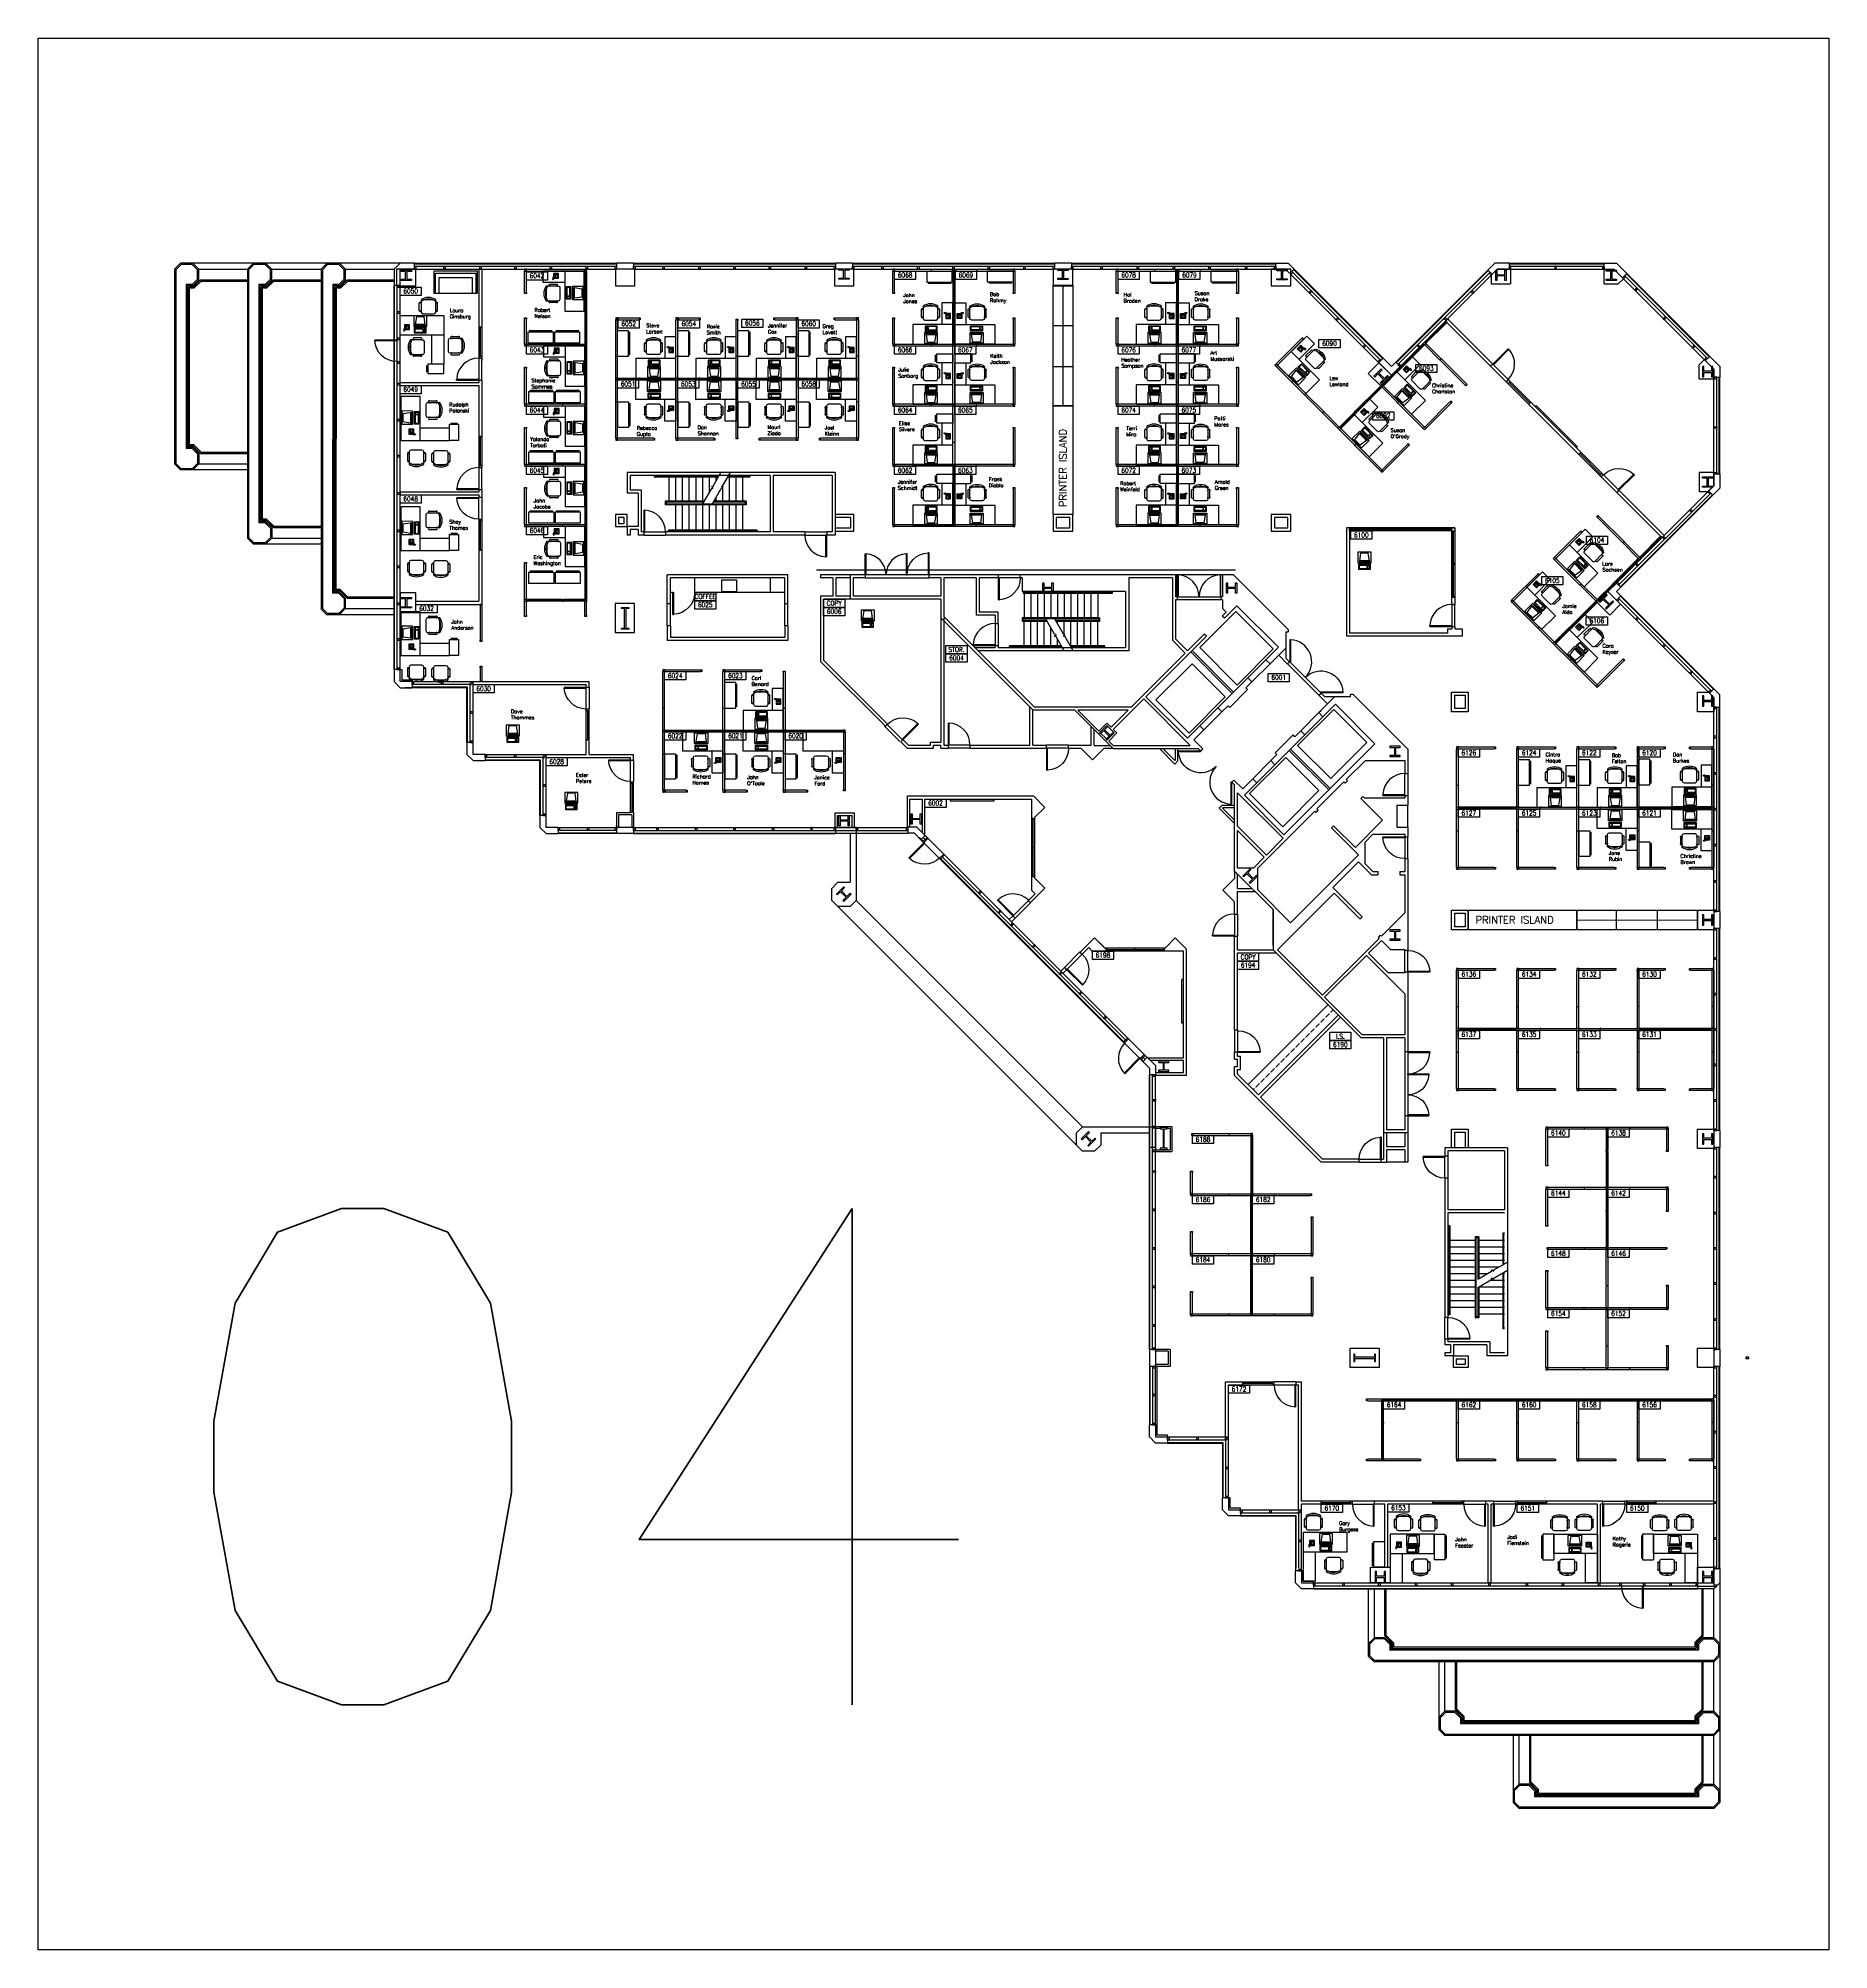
# Model space of a CAD drawing. Header units: inches. Extents: x 619 to 14864, y 611 to 3754.
# Drawn here: x 11920 to 14864, y 611 to 3754 of the extents above; entities that cross this region are included whole.
import ezdxf
from ezdxf.enums import TextEntityAlignment as Align

# ---------------------------------------------------------------- set-up
doc = ezdxf.new("R2010")
doc.units = ezdxf.units.IN
doc.header["$MEASUREMENT"] = 0
doc.linetypes.add('HIDDEN', pattern=[0.375, 0.25, -0.125])
doc.layers.get('0').update_dxf_attribs({"linetype": 'CONTINUOUS'})
for name, color, linetype in [('A-DOOR-TRIM-3D', 7, 'CONTINUOUS'), ('CHAIRS', 4, 'CONTINUOUS'), ('CPU', 6, 'CONTINUOUS'), ('E-B-CORE', 8, 'CONTINUOUS'), ('E-B-ELEV', 8, 'CONTINUOUS'), ('E-B-FURR', 6, 'CONTINUOUS'), ('E-B-GLAZ', 8, 'CONTINUOUS'), ('E-B-MULL', 8, 'CONTINUOUS'), ('E-B-SHEL', 2, 'CONTINUOUS'), ('E-C-HEAD', 5, 'CONTINUOUS'), ('E-F-CASE', 4, 'CONTINUOUS'), ('E-F-DOOR', 3, 'CONTINUOUS'), ('E-F-PLMB', 2, 'CONTINUOUS'), ('E-F-SILL', 8, 'CONTINUOUS'), ('E-F-STAIR', 8, 'CONTINUOUS'), ('E-F-TERR', 4, 'CONTINUOUS'), ('E-S-COLM', 8, 'CONTINUOUS'), ('EMPLOYEE', 1, 'CONTINUOUS'), ('FILE_CABINETS', 1, 'CONTINUOUS'), ('Frame', 10, 'CONTINUOUS'), ('FURNITURE', 3, 'CONTINUOUS'), ('IDOORE', 2, 'CONTINUOUS'), ('IWALLE', 3, 'CONTINUOUS'), ('PANELS_201', 6, 'CONTINUOUS'), ('PHONES', 4, 'CONTINUOUS'), ('PRINTER_ISLAND', 7, 'CONTINUOUS'), ('RMNUM', 40, 'CONTINUOUS')]:
    doc.layers.add(name, color=color, linetype=linetype)
doc.styles.add('ARCHITXT', font='simplex.shx')
doc.styles.add('ROMANS', font='romans', dxfattribs={"width": 0.75, "height": 8})

# ---------------------------------------------------------------- blocks, each defined once
blk = doc.blocks.new('DR-36')
for p, q in [((0, 36), (0, 0)), ((0, 36), (1.5, 36)), ((1.5, 36), (1.5, 0)), ((0, 0), (1.5, 0))]:
    blk.add_line(p, q)
blk.add_arc((0, 0), 36, 0, 87.6141)
blk = doc.blocks.new('DOOR')
for p, q in [((23.430248, -26.001126), (23.430248, -62.225809)), ((25.177282, -26.001126), (23.430248, -26.001126)), ((25.177282, -62.225809), (25.177282, -26.001126)), ((23.902282, -62.225809), (25.177282, -62.225809))]:
    blk.add_line(p, q)
blk.add_arc((25.177282, -26.001126), 36.224684, 135, 267.984193)
blk = doc.blocks.new('DR-69P')
for points in [[(1.5, 0), (0, 0), (0, 34.5), (1.5, 34.5)], [(67.5, 0), (69, 0), (69, 34.5), (67.5, 34.5)]]:
    blk.add_lwpolyline(points, close=True)
for centre, start, end in [((0, 0), 0, 87.5104), ((69, 0), 92.4896, 180)]:
    blk.add_arc(centre, 34.5, start, end)
blk = doc.blocks.new('DR-72P')
for points in [[(1.5, 0), (0, 0), (0, 36), (1.5, 36)], [(70.5, 0), (72, 0), (72, 36), (70.5, 36)]]:
    blk.add_lwpolyline(points, close=True)
for centre, start, end in [((0, 0), 0, 87.6141), ((72, 0), 92.3859, 180)]:
    blk.add_arc(centre, 36, start, end)
blk = doc.blocks.new('RMNUM')
at = {"layer": 'RMNUM'}
blk.add_lwpolyline([(-16.33354, 6.674702), (18.388073, 6.674702), (18.388073, -6.982766), (-16.33354, -6.982766), (-16.33354, 6.674702)], dxfattribs=at)
at = {"layer": 'RMNUM', "style": 'ROMANS', "width": 0.75}
blk.add_attdef('NUMBER', text='', height=8, dxfattribs=at).set_placement((1.027267, 0.114097), align=Align.MIDDLE_CENTER)
blk = doc.blocks.new('DESK2')
for p, q in [((33, 0), (-33, 0)), ((-33, 0), (-33, -68)), ((33, -32), (33, 0)), ((-33, -32), (33, -32)), ((-15, -68), (-15, -32)), ((-33, -68), (-15, -68))]:
    blk.add_line(p, q)
blk = doc.blocks.new('CHAIR7')
for p, q in [((0, 9), (0, -9)), ((20, 12), (3, 12)), ((5.1, 15), (17.9, 15)), ((23, -7.4), (23, 7.4)), ((3, -12), (20, -12)), ((5.1, -15), (17.9, -15))]:
    blk.add_line(p, q)
for centre, radius, start, end in [((3, 9), 3, 90, 180), ((5.6, 13.5), 1.56, 73.7398, 286.2602), ((17.4, 13.5), 1.56, 253.7398, 106.2602), ((20, 9), 3, 62.4156, 90), ((22.3, 11.1), 1.1, 53.3099, 212.0274), ((4.8, 0), 19.6, 327.5758, 32.4242), ((7, 0), 20, 323.1301, 36.8699), ((3, -9), 3, 180, 270), ((5.6, -13.5), 1.56, 73.7398, 286.2602), ((17.4, -13.5), 1.56, 253.7398, 106.2602), ((20, -9), 3, 270, 297.5844), ((22.3, -11.1), 1.1, 147.9726, 306.6901)]:
    blk.add_arc(centre, radius, start, end)
blk = doc.blocks.new('RECTANG')
for p, q in [((1, 1), (0, 1)), ((0, 1), (0, 0)), ((0, 0), (1, 0)), ((1, 0), (1, 1))]:
    blk.add_line(p, q)
blk = doc.blocks.new('IBMAT', base_point=(61, 306))
for p, q in [((75, 307), (75, 306)), ((81, 307), (75, 307)), ((81, 306), (81, 307))]:
    blk.add_line(p, q)
at = {"xscale": 21, "yscale": 17, "zscale": 21}
blk.add_blockref('RECTANG', (61, 306), dxfattribs=at)
blk = doc.blocks.new('KEYBOARD', base_point=(60, 294))
for p, xscale, yscale, zscale in [((60, 294), 19, 8, 19), ((61, 295), 13, 5, 13), ((75, 295), 3, 5, 3)]:
    blk.add_blockref('RECTANG', p, dxfattribs=dict(xscale=xscale, yscale=yscale, zscale=zscale))
blk = doc.blocks.new('COMPUTER')
for p, q in [((-6.6, 16.2), (-8.5, 3.5)), ((-8.5, 3.5), (-8.5, 2)), ((8, 3.5), (-8.5, 3.5)), ((-8.5, 2), (8, 2)), ((6.1, 16.2), (-6.6, 16.2)), ((8, 3.5), (6.1, 16.2)), ((8, 2), (8, 3.5))]:
    blk.add_line(p, q)
at = {"xscale": 1.033846153846154, "yscale": 1.033846153846154, "zscale": 1.033846153846154}
for name, p in [('IBMAT', (-10.9, 0)), ('KEYBOARD', (-10, -10.5))]:
    blk.add_blockref(name, p, dxfattribs=at)
blk = doc.blocks.new('FNPHONE')
for p, q in [((-9.1, 0.2), (-9.7, 0)), ((-8.9, 0.6), (-9.5, 0.4)), ((-8.7, 1), (-9.3, 0.8)), ((-8.5, 1.4), (-9.1, 1.2)), ((-8.3, 1.8), (-8.9, 1.6)), ((-7.1, 0.6), (-7.5, -0.6)), ((-7.3, 6.5), (-7.3, 1.5)), ((-6.3, 6.5), (-6.3, 1.5)), ((-3.9, 4.8), (-3.9, 4.8)), ((-3.9, 3.9), (-3.9, 3.9)), ((-3.9, 3), (-3.9, 3)), ((-3.9, 2), (-3.9, 2)), ((-2.9, 4.8), (-2.9, 4.8)), ((-2.9, 3.9), (-2.9, 3.9)), ((-2.9, 3), (-2.9, 3)), ((-2.9, 2), (-2.9, 2)), ((-2, 4.8), (-2, 4.8)), ((-2, 3.9), (-2, 3.9)), ((-2, 3), (-2, 3)), ((-2, 2), (-2, 2)), ((-9.3, -0.2), (-9.9, -0.4)), ((-9.3, -0.6), (-9.9, -0.8)), ((-9.3, -1), (-9.9, -1.2)), ((-9.3, -1.4), (-9.9, -1.6)), ((-9.1, -1.8), (-9.7, -2)), ((-8.9, -2.2), (-9.5, -2.4)), ((-8.4, -2.5), (-9, -2.7)), ((-7.9, -2), (-8.5, -2.2)), ((-7.7, -1.6), (-8.3, -1.8)), ((-7.5, -1.2), (-8.1, -1.4)), ((-7.3, -0.8), (-7.9, -1))]:
    blk.add_line(p, q)
for centre, start, end in [((-6.8, 6.5), 298.4915, 241.5085), ((-6.8, 1.5), 118.4915, 61.5085)]:
    blk.add_arc(centre, 1.05, start, end)
for p, xscale, yscale, zscale in [((-8.2, 0), 8.20528234483245, 8.104073169521023, 8.20528234483245), ((-4.8, 1.3), 3.75, 4.375, 3.75), ((-4, 6.7), 2.03125, 0.46875, 2.03125)]:
    blk.add_blockref('RECTANG', p, dxfattribs=dict(xscale=xscale, yscale=yscale, zscale=zscale))
blk = doc.blocks.new('DESK3')
for p, q in [((72, 0), (0, 0)), ((0, 0), (0, -80)), ((72, -32), (72, 0)), ((0, -32), (72, -32)), ((20, -80), (20, -32)), ((0, -80), (20, -80))]:
    blk.add_line(p, q)
blk = doc.blocks.new('FC15X27A')
for p, q in [((7.53125, 0), (-7.53125, 0)), ((-7.53125, 0), (-7.53125, -26.5)), ((7.53125, -26.5), (7.53125, 0)), ((-7.53125, -26.5), (7.53125, -26.5)), ((-5.53125, -28.5), (5.53125, -28.5))]:
    blk.add_line(p, q)
blk = doc.blocks.new('FC42X18D')
for p, q in [((-21, 0), (-21, -18)), ((-21, 0), (21, 0)), ((21, -18), (21, 0)), ((-21, -18), (21, -18)), ((-19, -20), (19, -20))]:
    blk.add_line(p, q)
blk = doc.blocks.new('SOFA2')
for p, q in [((-36, 0), (-36, -36)), ((36, 0), (-36, 0)), ((36, -36), (36, 0)), ((-33, -36), (-33, -3)), ((-33, -3), (33, -3)), ((-27, -36), (-27, -10)), ((-27, -10), (27, -10)), ((27, -10), (27, -36)), ((33, -3), (33, -36)), ((-36, -36), (36, -36))]:
    blk.add_line(p, q)

msp = doc.modelspace()

# ---------------------------------------------------------------- linework, layer by layer
for p, q in [((13211, 2797.3), (13211, 2797.3)), ((14064.7, 1943.7), (14064.7, 1943.7))]:
    msp.add_line(p, q)
at = {"layer": 'A-DOOR-TRIM-3D'}
for p, q in [((12960, 2822.6), (12960, 2822.6, 97.5)), ((12965, 2822.6), (12965, 2822.6, 97.5))]:
    msp.add_line(p, q, dxfattribs=at)
at = {"layer": 'E-B-CORE'}
for p, q in [((13230.1, 3040), (12888.1, 3040)), ((12888.1, 3040), (12888.1, 3006)), ((13123.1, 3035), (12893.1, 3035)), ((12893.1, 3035), (12893.1, 3011)), ((13123.1, 3035), (13123.1, 2942)), ((13225.1, 3035), (13128.1, 3035)), ((13128.1, 3035), (13128.1, 2942)), ((13225.1, 3035), (13225.1, 2942)), ((13230.1, 3040), (13230.1, 2937)), ((12906.1, 3006), (12888.1, 3006)), ((12911.1, 3011), (12893.1, 3011)), ((12906.1, 3006), (12906.1, 2951)), ((12911.1, 3011), (12911.1, 2942)), ((13255.6, 2965.6), (13230.1, 2965.6)), ((13255.6, 2948.6), (13255.6, 2965.6)), ((12906.1, 2951), (12888.1, 2951)), ((12888.1, 2951), (12888.1, 2937)), ((12893.1, 2937), (12888.1, 2937)), ((12906.1, 2946), (12893.1, 2946)), ((12893.1, 2946), (12893.1, 2937)), ((12906.1, 2946), (12906.1, 2937)), ((12915.1, 2937), (12906.1, 2937)), ((12915.1, 2942), (12911.1, 2942)), ((12915.1, 2942), (12915.1, 2937)), ((13123.1, 2942), (12951.1, 2942)), ((12951.1, 2942), (12951.1, 2937)), ((13180.1, 2937), (12951.1, 2937)), ((13180.1, 2942), (13128.1, 2942)), ((13180.1, 2942), (13180.1, 2937)), ((13225.1, 2942), (13216.1, 2942)), ((13216.1, 2942), (13216.1, 2937)), ((13230.1, 2937), (13216.1, 2937)), ((13230.1, 2948.6), (13255.6, 2948.6)), ((13254.6, 2871.6), (13254.6, 2831.6)), ((13279.1, 2871.6), (13254.6, 2871.6)), ((13259.6, 2866.6), (13259.6, 2836.6)), ((13279.1, 2866.6), (13259.6, 2866.6)), ((13279.1, 2871.6), (13279.1, 2866.6)), ((13408.6, 2871.6), (13384.1, 2871.6)), ((13384.1, 2871.6), (13384.1, 2866.6)), ((13403.6, 2866.6), (13384.1, 2866.6)), ((13403.6, 2866.6), (13403.6, 2836.6)), ((13498.4, 2871.6), (13408.6, 2871.6)), ((13461.6, 2866.6), (13408.6, 2866.6)), ((13408.6, 2866.6), (13408.6, 2803.1)), ((13461.6, 2866.6), (13461.6, 2805)), ((13466.6, 2866.6), (13466.6, 2810)), ((13498.4, 2866.6), (13466.6, 2866.6)), ((13498.4, 2866.6), (13498.4, 2871.6)), ((13789.6, 2871.6), (13534.4, 2871.6)), ((13534.4, 2866.6), (13534.4, 2871.6)), ((13537.6, 2866.6), (13534.4, 2866.6)), ((13537.6, 2866.6), (13537.6, 2844)), ((13712.6, 2866.6), (13712.6, 2746.6)), ((13784.6, 2866.6), (13712.6, 2866.6)), ((13784.6, 2866.6), (13784.6, 2764)), ((13789.6, 2871.6), (13789.6, 2835.6)), ((13884.9, 2871.6), (13867, 2871.6)), ((13867, 2871.6), (13867, 2835.6)), ((13975, 2781.5), (13884.9, 2871.6)), ((13403.6, 2831.6), (13254.6, 2831.6)), ((13403.6, 2836.6), (13259.6, 2836.6)), ((13403.6, 2831.6), (13403.6, 2801)), ((13707.6, 2844), (13537.6, 2844)), ((13707.6, 2844), (13707.6, 2751.6)), ((13792.3, 2835.6), (13789.6, 2835.6)), ((13789.6, 2830.6), (13789.6, 2766.1)), ((13792.3, 2830.6), (13789.6, 2830.6)), ((13792.3, 2835.6), (13792.3, 2830.6)), ((13867, 2835.6), (13864.3, 2835.6)), ((13864.3, 2835.6), (13864.3, 2830.6)), ((13867, 2830.6), (13864.3, 2830.6)), ((13867, 2830.6), (13867, 2816)), ((13555.6, 2649), (13403.6, 2801)), ((13557.7, 2654), (13408.6, 2803.1)), ((13493.1, 2805), (13461.6, 2805)), ((13498.1, 2810), (13466.6, 2810)), ((13493.1, 2805), (13493.1, 2791.6)), ((13498.1, 2791.6), (13498.1, 2810)), ((13866.5, 2803.8), (13872.9, 2810.1)), ((13870.1, 2800.2), (13866.5, 2803.8)), ((13867, 2816), (13872.9, 2810.1)), ((13870.1, 2800.2), (13890.6, 2820.7)), ((13890.6, 2820.7), (13958.8, 2752.5)), ((13493.1, 2791.6), (13498.1, 2791.6)), ((13740.9, 2671), (13840.4, 2770.5)), ((13789.6, 2766.1), (13809.2, 2746.5)), ((13809.2, 2746.5), (13836.8, 2774.1)), ((13840.4, 2770.5), (13836.8, 2774.1)), ((13971, 2777.9), (13975, 2777.9)), ((13971, 2777.9), (13971, 2734.7)), ((13975, 2781.5), (13975, 2777.9)), ((13493.1, 2751.6), (13460.1, 2751.6)), ((13712.6, 2746.6), (13465.1, 2746.6)), ((13493.1, 2751.6), (13493.1, 2755.6)), ((13493.1, 2755.6), (13498.1, 2755.6)), ((13498.1, 2755.6), (13498.1, 2751.6)), ((13707.6, 2751.6), (13498.1, 2751.6)), ((13716.8, 2654), (13805.7, 2742.9)), ((13784.6, 2764), (13805.7, 2742.9)), ((13938.3, 2732), (13958.8, 2752.5)), ((13945, 2725.3), (13971, 2751.2)), ((13959.2, 2739.4), (13973.4, 2725.2)), ((13971, 2734.7), (13977, 2728.7)), ((13938.3, 2732), (13945, 2725.3)), ((13973.4, 2725.2), (13977, 2728.7)), ((13859.3, 2653), (13908.6, 2702.3)), ((13878.8, 2653.4), (13908.2, 2682.8)), ((13905.3, 2685.6), (13915.3, 2695.6)), ((13905.3, 2685.6), (13908.2, 2682.8)), ((13908.6, 2702.3), (13915.3, 2695.6)), ((14025.3, 2673.5), (14028.8, 2677.1)), ((14039.5, 2659.3), (14025.3, 2673.5)), ((14034.9, 2671), (14028.8, 2677.1)), ((14077.5, 2671), (14077.5, 2675)), ((14081.5, 2675), (14077.5, 2675)), ((14171.6, 2584.9), (14081.5, 2675)), ((13624.3, 2649), (13555.6, 2649)), ((13716.8, 2654), (13557.7, 2654)), ((13624.3, 2649), (13687.2, 2586)), ((13711.8, 2649), (13628.9, 2649)), ((13628.9, 2649), (13663.4, 2614.4)), ((13683.7, 2621), (13711.8, 2649)), ((13687.3, 2617.4), (13737.4, 2667.5)), ((13737.4, 2667.5), (13813.9, 2591)), ((13740.9, 2671), (13809.1, 2602.8)), ((13859.3, 2653), (13866, 2646.3)), ((13866, 2646.3), (13876, 2656.3)), ((13876, 2656.3), (13878.8, 2653.4)), ((14025.3, 2645), (14051.2, 2671)), ((14025.3, 2645), (14028.8, 2648.6)), ((14032, 2638.3), (14025.3, 2645)), ((14032, 2638.3), (14052.5, 2658.8)), ((14077.5, 2671), (14034.9, 2671)), ((14117.5, 2593.8), (14052.5, 2658.8)), ((13676.8, 2627.9), (13663.4, 2614.4)), ((13666.9, 2610.9), (13673.9, 2604)), ((13676.8, 2627.9), (13683.8, 2621)), ((13676.8, 2623.6), (13688.9, 2611.6)), ((13677.6, 2624.4), (13677.6, 2624.4)), ((13693.1, 2611.6), (13679.7, 2598.2)), ((13687.3, 2617.4), (13693.1, 2611.6)), ((13809.1, 2602.8), (13829.6, 2623.3)), ((13809.1, 2602.8), (13829.6, 2623.3)), ((13819.9, 2600.1), (13836.3, 2616.6)), ((13826.3, 2606.6), (13836.3, 2616.6)), ((13829.6, 2623.3), (13836.3, 2616.6)), ((13829.6, 2623.3), (13836.3, 2616.6)), ((13985.6, 2605.3), (13995.6, 2615.3)), ((14002.3, 2608.6), (13995.6, 2615.3)), ((13673.9, 2604), (13676.1, 2601.7)), ((13679.7, 2598.2), (13686.8, 2591)), ((13686.8, 2591), (13813.9, 2591)), ((13687.2, 2586), (13826.9, 2586)), ((13788.4, 2560.5), (13763, 2586)), ((13788.4, 2560.5), (13763, 2586)), ((13788.4, 2566.2), (13768.6, 2586)), ((13789.4, 2567.2), (13789.4, 2586)), ((13793.4, 2565.5), (13793.4, 2586)), ((13819.9, 2600.1), (13834.4, 2585.5)), ((13826.9, 2586), (13830.9, 2581.9)), ((13830.9, 2581.9), (13834.4, 2585.5)), ((13953, 2559.3), (14002.3, 2608.6)), ((13953.4, 2578.8), (13982.8, 2608.2)), ((13956.3, 2576), (13953.4, 2578.8)), ((13967.9, 2444.1), (14117.5, 2593.8)), ((13985.6, 2605.3), (13982.8, 2608.2)), ((14171.6, 2584.9), (14171.6, 2544.9)), ((13789.4, 2567.2), (13788.4, 2566.2)), ((13793.4, 2565.5), (13788.4, 2560.5)), ((13946.3, 2566), (13956.3, 2576)), ((13953, 2559.3), (13946.3, 2566)), ((14070.1, 2534.8), (14101.7, 2566.4)), ((14101.7, 2566.4), (14166.6, 2566.4)), ((14166.6, 2566.4), (14166.6, 2544.9)), ((13882.2, 2530.4), (13885.7, 2533.9)), ((13886.6, 2526.1), (13882.2, 2530.5)), ((13900.1, 2519.9), (13885.7, 2534)), ((13886.6, 2468), (13886.6, 2526.1)), ((13900.1, 2519.9), (13916.6, 2536.3)), ((13902.8, 2509.1), (13923.3, 2529.6)), ((13902.8, 2509.1), (13923.3, 2529.6)), ((13906.6, 2526.3), (13916.6, 2536.3)), ((13923.3, 2529.6), (13916.6, 2536.3)), ((13923.3, 2529.6), (13916.6, 2536.3)), ((14022, 2486.7), (14066.6, 2531.2)), ((14068.7, 2529.1), (14066.6, 2531.2)), ((14068.7, 2529.1), (14072.2, 2532.6)), ((14072.2, 2532.6), (14070.1, 2534.8)), ((14166.6, 2544.9), (14171.6, 2544.9)), ((13866.1, 2492.8), (13861.1, 2487.8)), ((13886.6, 2462.4), (13861.1, 2487.8)), ((13886.6, 2462.4), (13861.1, 2487.8)), ((13866.1, 2492.8), (13886.6, 2492.8)), ((13867.8, 2488.8), (13866.8, 2487.8)), ((13886.6, 2468), (13866.8, 2487.8)), ((13867.8, 2488.8), (13886.6, 2488.8)), ((13886.6, 2384.5), (13886.6, 2483.7)), ((13891.6, 2458.1), (13891.6, 2513.3)), ((13966.6, 2438.3), (13891.6, 2513.3)), ((13967.9, 2444.1), (13902.8, 2509.1)), ((13924.7, 2389.3), (14018.5, 2483.1)), ((14020.6, 2481), (14018.5, 2483.1)), ((14020.6, 2481), (14024.1, 2484.6)), ((14024.1, 2484.6), (14022, 2486.7)), ((14094.1, 2503.6), (14097.7, 2507.2)), ((14129.8, 2468), (14094.1, 2503.6)), ((14099.9, 2504.9), (14097.7, 2507.2)), ((14099.9, 2504.9), (14166.6, 2504.9)), ((14153.6, 2492.9), (14153.6, 2456.9)), ((14153.6, 2492.9), (14171.6, 2492.9)), ((14166.6, 2508.9), (14171.6, 2508.9)), ((14166.6, 2508.9), (14166.6, 2504.9)), ((14171.6, 2508.9), (14171.6, 2492.9)), ((13886.6, 2455.5), (13886.6, 2462.4)), ((13939, 2410.7), (13891.6, 2458.1)), ((14046.1, 2455.6), (14049.6, 2459.1)), ((14090.6, 2411), (14046.1, 2455.6)), ((14085.3, 2423.4), (14049.6, 2459.1)), ((14129.8, 2468), (14085.3, 2423.4)), ((14153.6, 2456.9), (14171.6, 2456.9)), ((14171.6, 2456.9), (14171.6, 2440.9)), ((13886.6, 2384.5), (13886.6, 2448.4)), ((13935.5, 2407.2), (13891.6, 2451)), ((13891.6, 2389.3), (13891.6, 2451)), ((13939, 2410.7), (13966.6, 2438.3)), ((14113.9, 2444.9), (14101.2, 2432.2)), ((14101.2, 2396.2), (14101.2, 2432.2)), ((14113.9, 2444.9), (14166.6, 2444.9)), ((14166.6, 2444.9), (14166.6, 2440.9)), ((14166.6, 2440.9), (14171.6, 2440.9)), ((13917.6, 2389.3), (13891.6, 2389.3)), ((13917.6, 2389.3), (13935.5, 2407.2)), ((13924.7, 2353.5), (13924.7, 2389.3)), ((13978.9, 2299.3), (14090.6, 2411)), ((14048.2, 2357.3), (14090.6, 2399.7)), ((14111.8, 2378.5), (14090.6, 2399.7)), ((14113.9, 2383.5), (14101.2, 2396.2)), ((14166.6, 2404.9), (14171.6, 2404.9)), ((14166.6, 2404.9), (14166.6, 2383.5)), ((14171.6, 2404.9), (14171.6, 2254)), ((13949.9, 2321.2), (13886.6, 2384.5)), ((14111.8, 2378.5), (14122.2, 2378.5)), ((14113.9, 2383.5), (14122.2, 2383.5)), ((14122.2, 2383.5), (14122.2, 2378.5)), ((14158.2, 2383.5), (14158.2, 2378.5)), ((14158.2, 2383.5), (14166.6, 2383.5)), ((14158.2, 2378.5), (14166.6, 2378.5)), ((14166.6, 2378.5), (14166.6, 2315.9)), ((13978.9, 2299.3), (13924.7, 2353.5)), ((13957, 2254.7), (14050.3, 2348.1)), ((14096.3, 2309.2), (14048.2, 2357.3)), ((14092.7, 2305.7), (14050.3, 2348.1)), ((13949.9, 2261.8), (13949.9, 2321.2)), ((13949.9, 2321.2), (13949.9, 2254.7)), ((14092.7, 2305.7), (14096.3, 2309.2)), ((14128.1, 2277.4), (14166.6, 2315.9)), ((14031.2, 2180.5), (14124.5, 2273.8)), ((14107, 2249.2), (14128.2, 2270.4)), ((14123.1, 2275.3), (14126.7, 2278.8)), ((14124.5, 2273.8), (14123.1, 2275.3)), ((14128.1, 2277.4), (14126.7, 2278.8)), ((14128.2, 2270.4), (14143.6, 2255)), ((14094.6, 2110), (13949.9, 2254.7)), ((14031.2, 2180.5), (13957, 2254.7)), ((14034.7, 2177), (14103.4, 2245.7)), ((14103.4, 2245.7), (14166.6, 2182.5)), ((14107, 2249.2), (14139.2, 2217)), ((14166.6, 2255), (14143.6, 2255)), ((14166.6, 2255), (14166.6, 2254)), ((14171.6, 2254), (14166.6, 2254)), ((14166.6, 2217), (14139.2, 2217)), ((14166.6, 2218), (14166.6, 2217)), ((14171.6, 2218), (14166.6, 2218)), ((14171.6, 2218), (14171.6, 2087)), ((14096.7, 2115), (14034.7, 2177)), ((14166.6, 2182.5), (14166.6, 2115)), ((14131.6, 2110), (14094.6, 2110)), ((14166.6, 2115), (14096.7, 2115)), ((14131.6, 2110), (14131.6, 1954)), ((14136.6, 2110), (14136.6, 1959)), ((14166.6, 2110), (14136.6, 2110)), ((14166.6, 2110), (14166.6, 2087)), ((14171.6, 2087), (14166.6, 2087)), ((14166.6, 1982), (14166.6, 1959)), ((14171.6, 1982), (14166.6, 1982)), ((14171.6, 1982), (14171.6, 1954)), ((14171.6, 1954), (14131.6, 1954)), ((14166.6, 1959), (14136.6, 1959)), ((14335.6, 1929.5), (14232.6, 1929.5)), ((14232.6, 1929.5), (14232.6, 1915.5)), ((14330.6, 1924.5), (14237.6, 1924.5)), ((14237.6, 1924.5), (14237.6, 1915.5)), ((14330.6, 1924.5), (14330.6, 1827.5)), ((14335.6, 1929.5), (14335.6, 1587.5)), ((14237.6, 1915.5), (14232.6, 1915.5)), ((14232.6, 1879.5), (14232.6, 1650.5)), ((14237.6, 1879.5), (14232.6, 1879.5)), ((14237.6, 1879.5), (14237.6, 1827.5)), ((14330.6, 1827.5), (14237.6, 1827.5)), ((14330.6, 1822.5), (14237.6, 1822.5)), ((14237.6, 1822.5), (14237.6, 1650.5)), ((14237.6, 1650.5), (14232.6, 1650.5)), ((14237.6, 1614.5), (14232.6, 1614.5)), ((14232.6, 1614.5), (14232.6, 1605.5)), ((14241.6, 1605.5), (14232.6, 1605.5)), ((14237.6, 1614.5), (14237.6, 1610.5)), ((14306.6, 1610.5), (14237.6, 1610.5)), ((14241.6, 1605.5), (14241.6, 1592.5)), ((14246.6, 1605.5), (14246.6, 1587.5)), ((14301.6, 1605.5), (14246.6, 1605.5)), ((14301.6, 1605.5), (14301.6, 1587.5)), ((14306.6, 1610.5), (14306.6, 1592.5)), ((14241.6, 1592.5), (14232.6, 1592.5)), ((14232.6, 1592.5), (14232.6, 1587.5)), ((14246.6, 1587.5), (14232.6, 1587.5)), ((14335.6, 1587.5), (14301.6, 1587.5)), ((14330.6, 1592.5), (14306.6, 1592.5))]:
    msp.add_line(p, q, dxfattribs=at)
for points in [[(12888.1, 2970.6), (12868.6, 2970.6), (12868.6, 2951), (12888.1, 2951)], [(12883.1, 2965.6), (12873.6, 2965.6), (12873.6, 2956), (12883.1, 2956)], [(14270.6, 1587.5), (14270.6, 1568), (14246.6, 1568), (14246.6, 1587.5)], [(14265.6, 1582.5), (14265.6, 1573), (14251.6, 1573), (14251.6, 1582.5)]]:
    msp.add_lwpolyline(points, close=True, dxfattribs=at)
for points in [[(13260.6, 2970.6), (13230.1, 2970.6)], [(13230.1, 2943.6), (13260.6, 2943.6), (13260.6, 2970.6)]]:
    msp.add_lwpolyline(points, dxfattribs=at)
at = {"layer": 'E-B-ELEV'}
for p, q in [((13882.9, 2676.6), (13814.7, 2744.8)), ((13885, 2678.7), (13816.8, 2746.9)), ((13976.6, 2582.9), (14041.6, 2517.9)), ((13978.7, 2585), (14043.8, 2520))]:
    msp.add_line(p, q, dxfattribs=at)
for points in [[(13829.3, 2751.9), (13890.9, 2690.3), (13950.3, 2749.7), (13888.7, 2811.3)], [(13757.4, 2665.9), (13816.8, 2725.3), (13871.4, 2670.7), (13812, 2611.3)], [(14044.8, 2536.4), (13990.3, 2590.9), (14049.7, 2650.3), (14104.2, 2595.8)], [(13965.9, 2457.4), (14025.3, 2516.8), (13970.7, 2571.4), (13911.3, 2512)]]:
    msp.add_lwpolyline(points, close=True, dxfattribs=at)
at = {"layer": 'E-B-FURR'}
for p, q in [((12538.6, 3374), (12870.6, 3374)), ((12649.1, 3374), (12644, 3374)), ((12644.1, 3374), (12644.1, 3224)), ((12649.1, 3374), (12649.1, 3224)), ((12898.6, 3374), (13230.6, 3374)), ((13258.6, 3374), (13590.6, 3374)), ((13618.6, 3374), (13954.6, 3374)), ((13977.5, 3366.9), (14124.1, 3220.4)), ((14318.6, 3374), (14158.7, 3214)), ((14308.6, 3363.9), (14308.6, 3350)), ((14318.6, 3374), (14494.6, 3374)), ((14340.6, 3374), (14340.6, 3350)), ((14517.5, 3366.9), (14667.5, 3216.9)), ((12514.7, 2716), (12514.7, 3347)), ((14308.6, 3350), (14340.6, 3350)), ((14494.6, 3350), (14517.5, 3350)), ((14517.5, 3350), (14526, 3358.5)), ((14234.4, 3289.7), (14233.4, 3288.7)), ((14235.5, 3286.6), (14233.4, 3288.7)), ((14307.7, 3214.5), (14235.5, 3286.6)), ((14236, 3291.3), (14237, 3292.2)), ((14239.1, 3290.1), (14237, 3292.2)), ((14311.2, 3218), (14239.1, 3290.1)), ((14594.3, 3290.2), (14590.8, 3293.7)), ((12644.1, 3230.8), (12649.1, 3230.8)), ((12644.1, 3227.8), (12649.1, 3227.8)), ((14650.6, 3216.9), (14659.1, 3225.4)), ((14650.6, 3194), (14650.6, 3216.9)), ((12514.7, 3188), (12644.1, 3188)), ((12514.7, 3182.9), (12514.7, 3187.9)), ((12514.7, 3183), (12644.1, 3183)), ((12644.1, 3191.8), (12644.1, 3188)), ((12644.1, 3191.8), (12649.1, 3191.8)), ((12644.1, 3183), (12644.1, 3048.1)), ((12649.1, 3191.8), (12649.1, 3048.1)), ((14106.4, 3202.7), (14126.9, 3182.2)), ((14489.6, 3032.6), (14333.1, 3189)), ((14493.1, 3036.1), (14336.7, 3192.5)), ((14674.6, 3018.1), (14674.6, 3194)), ((14450.4, 3082.2), (14382.5, 3150.1)), ((12644.1, 3048.1), (12649.1, 3048.1)), ((14674.6, 3018.1), (14514.6, 2858.1)), ((14674.6, 3040), (14650.4, 3040)), ((14650.4, 3040), (14650.4, 3008)), ((12514.7, 3008), (12644.1, 3008)), ((12514.7, 3007.9), (12514.7, 3002.9)), ((12514.7, 3003), (12644.1, 3003)), ((12644.1, 3012.1), (12649.1, 3012.1)), ((12644.1, 3012.1), (12644.1, 3008)), ((12644.1, 3003), (12644.1, 2999.1)), ((12644.1, 2999.1), (12649.1, 2999.1)), ((12649.1, 3012.1), (12649.1, 2999.1)), ((14589.3, 2932.9), (14515, 3007.1)), ((14592.8, 2936.4), (14518.6, 3010.6)), ((14664.6, 3008), (14650.4, 3008)), ((12644, 2963.1), (12649, 2963.1)), ((12644.1, 2963.1), (12644.1, 2828)), ((12644.1, 2963.1), (12649.1, 2963.1)), ((12649.1, 2963.1), (12649.1, 2823)), ((14070.7, 2948.7), (14070.7, 2770.7)), ((14075.7, 2948.7), (14070.7, 2948.7)), ((14248.7, 2948.7), (14075.7, 2948.7)), ((14075.7, 2948.7), (14075.7, 2775.7)), ((14243.7, 2943.7), (14075.7, 2943.7)), ((14243.7, 2943.7), (14243.7, 2834.7)), ((14248.7, 2948.7), (14248.7, 2834.7)), ((14590.3, 2933.8), (14589.3, 2932.9)), ((14591.8, 2935.4), (14592.8, 2936.4)), ((13152, 2871.6), (12954, 2871.6)), ((12954, 2823.6), (12954, 2871.6)), ((13147, 2866.6), (12959, 2866.6)), ((12959, 2823.6), (12959, 2866.6)), ((13147, 2823.6), (13147, 2866.6)), ((13152, 2823.6), (13152, 2871.6)), ((13254, 2871.6), (13206, 2871.6)), ((13206, 2871.6), (13206, 2866.6)), ((13226, 2866.6), (13206, 2866.6)), ((13226, 2866.6), (13226, 2836.6)), ((13231, 2866.6), (13231, 2836.6)), ((13254, 2866.6), (13231, 2866.6)), ((13226, 2836.6), (13206, 2836.6)), ((13206, 2836.6), (13206, 2729)), ((13254, 2831.6), (13211, 2831.6)), ((13211, 2831.6), (13211, 2731.1)), ((13254, 2836.6), (13231, 2836.6)), ((14243.7, 2822.7), (14243.7, 2834.7)), ((14243.7, 2822.7), (14243.7, 2834.7)), ((14248.7, 2834.7), (14248.7, 2822.7)), ((14248.7, 2834.7), (14248.7, 2822.7)), ((12514.7, 2809.7), (12540.7, 2809.7)), ((12540.7, 2828), (12644.1, 2828)), ((12540.7, 2823), (12649.1, 2823)), ((12959, 2823.6), (12954, 2823.6)), ((13152, 2823.6), (13147, 2823.6)), ((13403.6, 2801), (13403.6, 2596.6)), ((13408.6, 2801), (13408.6, 2591.6)), ((14243.7, 2822.7), (14248.7, 2822.7)), ((14503.6, 2805.5), (14482.8, 2826.3)), ((14667.5, 2676.9), (14521.3, 2823.1)), ((12954, 2787.6), (12954, 2763.6)), ((12959, 2787.6), (12954, 2787.6)), ((12959, 2787.6), (12959, 2768.6)), ((13147, 2768.6), (12959, 2768.6)), ((13147, 2787.6), (13147, 2768.6)), ((13152, 2787.6), (13147, 2787.6)), ((13152, 2787.6), (13152, 2763.6)), ((14260.7, 2770.7), (14070.7, 2770.7)), ((14236.7, 2775.7), (14075.7, 2775.7)), ((14236.7, 2782.7), (14236.7, 2775.7)), ((14236.7, 2782.7), (14243.7, 2782.7)), ((14243.7, 2786.7), (14243.7, 2782.7)), ((14243.7, 2786.7), (14248.7, 2786.7)), ((14248.7, 2786.7), (14248.7, 2782.7)), ((14248.7, 2782.7), (14260.7, 2782.7)), ((14260.7, 2782.7), (14260.7, 2770.7)), ((13152, 2763.6), (12954, 2763.6)), ((13206, 2729), (13312.5, 2622.5)), ((13211, 2731.1), (13316.1, 2626)), ((12534.6, 2696), (12633, 2696)), ((12633.2, 2696), (12825.6, 2696)), ((12634.6, 2596), (12634.6, 2694.4)), ((12634.6, 2691), (12820.6, 2691)), ((12820.6, 2687), (12820.6, 2691)), ((12820.6, 2687), (12825.6, 2687)), ((12825.6, 2687), (12825.6, 2696)), ((12820.6, 2576), (12820.6, 2651)), ((12820.6, 2651), (12825.6, 2651)), ((12825.6, 2576), (12825.6, 2651)), ((13549.9, 2591.6), (13549.9, 2654.7)), ((13554.9, 2591.6), (13554.9, 2650.2)), ((14674.6, 2318), (14674.6, 2654)), ((13316.2, 2626.1), (13312.5, 2622.5)), ((13650.9, 2591.6), (13650.9, 2622.4)), ((13655.9, 2591.1), (13655.9, 2617.4)), ((13341.6, 2600.6), (13338, 2597)), ((13338, 2597), (13348.4, 2586.6)), ((13341.5, 2600.5), (13350.5, 2591.6)), ((13348.4, 2586.6), (13391.8, 2586.6)), ((13350.5, 2591.6), (13386.8, 2591.6)), ((13386.8, 2596.6), (13403.6, 2596.6)), ((13386.8, 2591.6), (13386.8, 2596.6)), ((13391.8, 2586.5), (13391.8, 2591.6)), ((13391.8, 2591.6), (13403.8, 2591.6)), ((13403.8, 2586.5), (13403.8, 2591.6)), ((13403.8, 2586.6), (13415.5, 2586.6)), ((13408.6, 2591.6), (13415.5, 2591.6)), ((13415.5, 2591.8), (13415.5, 2586.6)), ((13451.6, 2591.8), (13451.6, 2586.6)), ((13451.6, 2591.6), (13549.9, 2591.6)), ((13451.6, 2586.6), (13577.4, 2586.6)), ((13554.9, 2591.6), (13577.4, 2591.6)), ((13577.4, 2586.3), (13577.4, 2591.6)), ((13613.4, 2586.3), (13613.4, 2591.6)), ((13613.4, 2591.6), (13650.9, 2591.6)), ((13613.4, 2586.6), (13633.9, 2586.6)), ((13633.9, 2586.6), (13653.1, 2567.4)), ((13653.1, 2567.4), (13671.8, 2586.1)), ((13655.9, 2591.1), (13682.2, 2591.1)), ((13687.1, 2586.1), (13671.8, 2586.1)), ((12654.6, 2576), (12753, 2576)), ((12753, 2576), (12820.6, 2576)), ((12754.6, 2476), (12754.6, 2574.4)), ((12754.6, 2571), (12893.6, 2571)), ((12825.6, 2576), (12898.6, 2576)), ((12893.6, 2567), (12893.6, 2571)), ((12893.6, 2567), (12898.6, 2567)), ((12898.6, 2567), (12898.6, 2576)), ((12893.6, 2480), (12893.6, 2531)), ((12893.6, 2531), (12898.6, 2531)), ((12898.6, 2480), (12898.6, 2531)), ((13349, 2456.6), (13349, 2507.9)), ((13349, 2507.9), (13555.9, 2507.9)), ((13353, 2456.6), (13353, 2502.9)), ((13353, 2502.9), (13373.6, 2502.9)), ((13373.6, 2447.6), (13373.6, 2502.9)), ((13377.6, 2443.6), (13377.6, 2502.9)), ((13377.6, 2502.9), (13552.9, 2502.9)), ((13419, 2502.6), (13419, 2499.6)), ((13491, 2499.6), (13419, 2499.6)), ((13491, 2502.6), (13491, 2499.6)), ((13552.9, 2502.9), (13552.9, 2352.9)), ((13555.9, 2507.9), (13574.6, 2489.2)), ((13557.9, 2472.4), (13574.6, 2489.2)), ((12774.6, 2456), (12873, 2456)), ((12870.6, 2480), (12870.6, 2456)), ((12893.6, 2480), (12870.6, 2480)), ((12873.6, 2477), (12873.6, 2456)), ((12895.6, 2477), (12873.6, 2477)), ((12895.6, 2477), (12895.6, 2456)), ((12898.6, 2480), (12898.6, 2456)), ((12898.6, 2456), (13347.3, 2456)), ((13230, 2456), (13230, 2480)), ((13230, 2480), (13262, 2480)), ((13234, 2456), (13234, 2476)), ((13234, 2476), (13258, 2476)), ((13258, 2456), (13258, 2476)), ((13262, 2456), (13262, 2480)), ((13557.9, 2472.4), (13557.9, 2373.4)), ((13378, 2442.9), (13742.8, 2078.1)), ((13557.9, 2373.4), (13574.8, 2356.3)), ((13867.4, 2353.1), (13886.6, 2372.4)), ((13886.6, 2384.5), (13886.6, 2372.4)), ((13891.6, 2355.9), (13891.6, 2379.5)), ((13547.5, 2336.2), (13551.2, 2332.6)), ((13558.6, 2347.1), (13547.6, 2336.1)), ((13574.8, 2356.3), (13551.2, 2332.6)), ((13552.9, 2352.9), (13558.6, 2347.1)), ((13886.6, 2333.9), (13867.4, 2353.1)), ((13886.6, 2313.4), (13886.6, 2333.9)), ((13891.6, 2355.9), (13915.2, 2355.9)), ((13891.6, 2313.4), (13891.6, 2350.9)), ((13891.6, 2350.9), (13920.2, 2350.9)), ((13522.1, 2310.4), (13516.3, 2304.6)), ((13525.8, 2307.1), (13519.8, 2301)), ((13522.2, 2310.6), (13525.8, 2307.1)), ((13886.3, 2313.4), (13891.6, 2313.4)), ((13656.3, 2274.8), (13632.6, 2251.2)), ((13673.3, 2257.9), (13656.3, 2274.8)), ((13671.5, 2259.7), (13656.3, 2274.8)), ((13772.4, 2257.9), (13789.2, 2274.6)), ((13807.8, 2255.9), (13789.2, 2274.6)), ((13886.3, 2277.4), (13891.6, 2277.4)), ((13886.6, 2122.6), (13886.6, 2277.4)), ((13891.6, 2254.9), (13891.6, 2277.4)), ((14674.6, 1958), (14674.6, 2290)), ((13636.2, 2247.5), (13632.6, 2251.2)), ((13647.1, 2258.6), (13636.1, 2247.6)), ((13652.8, 2252.9), (13647.1, 2258.6)), ((13802.8, 2252.9), (13652.8, 2252.9)), ((13772.4, 2257.9), (13673.3, 2257.9)), ((13802.8, 2077.6), (13802.8, 2252.9)), ((13807.8, 2049), (13807.8, 2255.9)), ((13891.6, 2254.9), (13950.2, 2254.9)), ((13891.6, 2122.6), (13891.6, 2249.9)), ((13891.6, 2249.9), (13954.7, 2249.9)), ((13606.9, 2225.7), (13600.9, 2219.7)), ((13604.5, 2216.3), (13601, 2219.9)), ((13610.4, 2222.2), (13604.5, 2216.2)), ((13606.9, 2225.7), (13610.4, 2222.2)), ((13799.8, 2134.3), (13799.8, 2206.3)), ((13802.8, 2206.3), (13799.8, 2206.3)), ((13925.8, 2016.3), (14057, 2147.6)), ((13929.3, 2012.8), (14060.6, 2144.1)), ((13802.8, 2134.3), (13799.8, 2134.3)), ((13891.8, 2122.6), (13886.6, 2122.6)), ((13743.5, 2077.6), (13802.8, 2077.6)), ((13886.5, 2075), (13891.6, 2075)), ((13886.6, 2075), (13886.6, 2086.6)), ((13891.8, 2086.6), (13886.6, 2086.6)), ((13891.6, 2080), (13891.6, 2086.6)), ((13891.6, 2080), (13896.6, 2080)), ((13891.6, 2063), (13891.6, 2075)), ((13896.6, 2058), (13896.6, 2080)), ((13747.5, 2073.6), (13802.8, 2073.6)), ((13756.6, 2053), (13802.8, 2053)), ((13756.6, 2049), (13807.8, 2049)), ((13756.6, 1598), (13756.6, 2047.4)), ((13802.8, 2053), (13802.8, 2073.6)), ((13886.5, 2063), (13891.6, 2063)), ((13886.6, 2048.4), (13886.6, 2063)), ((14029, 1906), (13886.6, 2048.4)), ((13891.6, 2050.5), (13891.6, 2058)), ((13891.6, 2058), (13896.6, 2058)), ((13925.8, 2016.3), (13891.6, 2050.5)), ((14031.1, 1911), (13929.3, 2012.8)), ((13756.6, 1964.7), (13783.6, 1964.7)), ((13756.6, 1964.7), (13756.6, 1961.7)), ((13756.6, 1961.7), (13764.1, 1961.7)), ((13776.1, 1961.7), (13780.6, 1961.7)), ((13780.6, 1961.7), (13780.6, 1926.3)), ((13783.6, 1964.7), (13783.6, 1923.3)), ((14131.6, 1954), (14131.6, 1911)), ((14136.6, 1954), (14136.6, 1931)), ((14166.6, 1954), (14166.6, 1931)), ((14171.6, 1954), (14171.6, 1906)), ((14248.6, 1955), (14265.6, 1955)), ((14248.6, 1929.4), (14248.6, 1955)), ((14265.6, 1955), (14265.6, 1929.4)), ((13756.6, 1926.3), (13780.6, 1926.3)), ((13756.6, 1926.3), (13756.6, 1923.3)), ((13756.6, 1923.3), (13783.6, 1923.3)), ((14166.6, 1931), (14136.6, 1931)), ((14166.6, 1926), (14136.6, 1926)), ((14136.6, 1926), (14136.6, 1906)), ((14166.6, 1926), (14166.6, 1906)), ((14674.6, 1598), (14674.6, 1930)), ((14091.6, 1906), (14029, 1906)), ((14091.6, 1911), (14031.1, 1911)), ((14091.6, 1906), (14091.6, 1911)), ((14127.6, 1911), (14131.6, 1911)), ((14127.6, 1906), (14127.6, 1911)), ((14127.6, 1906), (14136.6, 1906)), ((14171.6, 1906), (14166.6, 1906)), ((13780.6, 1598), (13756.6, 1598)), ((13777.6, 1595), (13756.6, 1595)), ((13777.6, 1573), (13756.6, 1573)), ((13777.6, 1595), (13777.6, 1573)), ((13780.6, 1598), (13780.6, 1570)), ((13780.6, 1570), (13756.6, 1570)), ((13871.6, 1544.4), (13951.7, 1544.4)), ((13871.6, 1449), (13871.6, 1544.4)), ((13951.7, 1539.4), (13951.7, 1544.4)), ((13987.7, 1544.4), (13996.7, 1544.4)), ((13987.7, 1539.4), (13987.7, 1544.4)), ((13996.7, 1348.5), (13996.7, 1544.4)), ((14674.6, 1238), (14674.6, 1570)), ((13876.6, 1539.4), (13951.7, 1539.4)), ((13876.6, 1452.4), (13876.6, 1539.4)), ((13987.7, 1539.4), (13991.7, 1539.4)), ((13991.7, 1334), (13991.7, 1539.4)), ((13776.6, 1454), (13875, 1454)), ((13876.6, 1354), (13876.6, 1452.4)), ((13896.6, 1334), (13995, 1334)), ((13996.6, 1234), (13996.6, 1332.4)), ((14080.6, 1348.5), (13996.7, 1348.5)), ((14080.6, 1343.5), (13996.7, 1343.5)), ((13996.7, 1332.3), (13996.7, 1343.5)), ((14080.6, 1343.5), (14080.6, 1348.5)), ((14263.7, 1348.5), (14116.6, 1348.5)), ((14116.6, 1343.5), (14116.6, 1348.5)), ((14133.6, 1343.5), (14116.6, 1343.5)), ((14133.6, 1240.1), (14133.6, 1343.5)), ((14138.6, 1240.1), (14138.6, 1343.5)), ((14263.7, 1343.5), (14138.6, 1343.5)), ((14263.7, 1343.5), (14263.7, 1348.5)), ((14263.7, 1343.4), (14263.7, 1348.4)), ((14299.7, 1343.5), (14299.7, 1348.5)), ((14312.7, 1348.5), (14299.7, 1348.5)), ((14303.6, 1343.5), (14299.7, 1343.5)), ((14303.6, 1214.1), (14303.6, 1343.5)), ((14308.6, 1214.1), (14308.6, 1343.5)), ((14312.7, 1343.5), (14308.6, 1343.5)), ((14312.7, 1343.5), (14312.7, 1348.5)), ((14492.4, 1348.5), (14348.7, 1348.5)), ((14348.7, 1343.5), (14348.7, 1348.5)), ((14483.6, 1343.5), (14348.7, 1343.5)), ((14483.6, 1214.1), (14483.6, 1343.5)), ((14488.6, 1214.1), (14488.6, 1343.5)), ((14492.4, 1343.5), (14488.6, 1343.5)), ((14492.4, 1343.5), (14492.4, 1348.5)), ((14674.6, 1348.5), (14528.4, 1348.5)), ((14528.4, 1343.5), (14528.4, 1348.5)), ((14674.6, 1343.5), (14528.4, 1343.5)), ((14531.4, 1343.5), (14531.4, 1348.5)), ((14674.6, 1348.5), (14674.6, 1343.4)), ((14110.3, 1214.1), (14110.3, 1240.1)), ((14016.6, 1214.1), (14647.6, 1214.1)), ((14308.5, 1214.1), (14303.5, 1214.1)), ((14483.5, 1214.1), (14488.5, 1214.1))]:
    msp.add_line(p, q, dxfattribs=at)
for points in [[(12540.7, 3374), (12508.7, 3374), (12508.7, 3347), (12540.7, 3347)], [(12900.6, 3374), (12868.6, 3374), (12868.6, 3347), (12900.6, 3347)], [(13260.6, 3374), (13228.6, 3374), (13228.6, 3347), (13260.6, 3347)], [(13620.6, 3374), (13588.6, 3374), (13588.6, 3347), (13620.6, 3347)], [(13979.1, 3374), (13947.1, 3374), (13947.1, 3347), (13979.1, 3347)], [(13620.6, 2970.6), (13588.6, 2970.6), (13588.6, 2943.6), (13620.6, 2943.6)], [(13615.6, 2965.6), (13593.6, 2965.6), (13593.6, 2948.6), (13615.6, 2948.6)], [(13979.1, 2970.6), (13947.1, 2970.6), (13947.1, 2943.6), (13979.1, 2943.6)], [(13974.1, 2965.6), (13952.1, 2965.6), (13952.1, 2948.6), (13974.1, 2948.6)], [(12900, 2824.6), (12868, 2824.6), (12868, 2776.6), (12900, 2776.6)], [(14270.6, 2678.5), (14270.6, 2646.5), (14243.6, 2646.5), (14243.6, 2678.5)], [(14265.6, 2673.5), (14265.6, 2651.5), (14248.6, 2651.5), (14248.6, 2673.5)], [(14270.6, 2320), (14270.6, 2288), (14243.6, 2288), (14243.6, 2320)], [(14265.6, 2315), (14265.6, 2293), (14248.6, 2293), (14248.6, 2315)], [(14674.6, 2320), (14674.6, 2288), (14647.6, 2288), (14647.6, 2320)], [(14674.6, 1960), (14674.6, 1928), (14647.6, 1928), (14647.6, 1960)], [(14124.6, 1600), (14124.6, 1568), (14076.6, 1568), (14076.6, 1600)], [(14674.6, 1600), (14674.6, 1568), (14647.6, 1568), (14647.6, 1600)], [(14674.6, 1240.1), (14674.6, 1208.1), (14647.6, 1208.1), (14647.6, 1240.1)]]:
    msp.add_lwpolyline(points, close=True, dxfattribs=at)
for points in [[(14494.6, 3350), (14494.6, 3374), (14510.5, 3374), (14517.5, 3366.9)], [(14106.4, 3202.7), (14124.1, 3220.4)], [(14144.6, 3199.9), (14124.1, 3220.4)], [(14311.2, 3218), (14307.7, 3214.5)], [(14650.6, 3194), (14674.6, 3194), (14674.6, 3209.9), (14667.5, 3216.9)], [(14126.9, 3182.2), (14144.6, 3199.9)], [(14336.7, 3192.5), (14333.1, 3189)], [(14382.5, 3150.1), (14380.9, 3148.5)], [(14450.4, 3082.2), (14448.8, 3080.7)], [(14493.1, 3036.1), (14489.6, 3032.6)], [(14518.6, 3010.6), (14515, 3007.1)], [(12540.7, 2842), (12514.7, 2842), (12514.7, 2809.7)], [(12540.7, 2809.7), (12540.7, 2842)], [(14482.8, 2826.3), (14500.5, 2844)], [(14500.5, 2844), (14521.3, 2823.1)], [(14503.6, 2805.5), (14521.3, 2823.1)], [(12514.6, 2716), (12517.6, 2716), (12517.6, 2699), (12534.6, 2699), (12534.6, 2696)], [(14674.6, 2669.9), (14674.6, 2646.5), (14647.6, 2646.5), (14647.6, 2678.5), (14665.9, 2678.5)], [(14243.6, 1929.5), (14243.6, 1960), (14270.6, 1960)], [(14270.6, 1960), (14270.6, 1929.5)], [(13776.6, 1454), (13776.6, 1457), (13759.6, 1457), (13759.6, 1474), (13756.6, 1474)], [(13896.6, 1334), (13896.6, 1337), (13879.6, 1337), (13879.6, 1354), (13876.6, 1354)], [(14016.6, 1214), (14016.6, 1217), (13999.6, 1217), (13999.6, 1234), (13996.6, 1234)], [(14142.6, 1240.1), (14142.6, 1214.1), (14110.3, 1214.1)], [(14110.3, 1240.1), (14142.6, 1240.1)]]:
    msp.add_lwpolyline(points, dxfattribs=at)
at = {"layer": 'E-B-GLAZ'}
for p, q in [((12538.6, 3384), (12870.6, 3384)), ((12538.6, 3383), (12870.6, 3383)), ((12538.6, 3379), (12870.6, 3379)), ((12898.6, 3384), (13230.6, 3384)), ((12898.6, 3383), (13230.6, 3383)), ((12898.6, 3379), (13230.6, 3379)), ((13258.6, 3384), (13590.6, 3384)), ((13258.6, 3383), (13590.6, 3383)), ((13258.6, 3379), (13590.6, 3379)), ((13618.6, 3384), (13954.6, 3384)), ((13618.6, 3383), (13954.6, 3383)), ((13618.6, 3379), (13954.6, 3379)), ((13981.1, 3370.5), (14127.4, 3224.1)), ((13983.9, 3373.3), (14130.2, 3226.9)), ((13984.6, 3374), (14130.9, 3227.7)), ((14303.2, 3372.7), (14151.7, 3221.1)), ((14303.9, 3372), (14152.4, 3220.4)), ((14306.8, 3369.2), (14155.2, 3217.5)), ((14338.5, 3384), (14494.6, 3384)), ((14338.5, 3383), (14494.6, 3383)), ((14338.5, 3379), (14494.6, 3379)), ((14528, 3363.5), (14664.3, 3227.2)), ((14530.9, 3366.3), (14667.2, 3230)), ((14531.6, 3367), (14667.9, 3230.7)), ((12504.6, 2716), (12504.6, 3347.1)), ((12505.6, 2716), (12505.6, 3347.1)), ((12509.6, 2716), (12509.6, 3347)), ((14679.6, 3037.6), (14679.6, 3194)), ((14683.6, 3037.6), (14683.6, 3196.4)), ((14684.6, 3037.6), (14684.6, 3196.4)), ((14370.2, 3151.8), (14373.7, 3155.3)), ((14486.8, 3035.3), (14490.3, 3038.8)), ((14669.6, 3006.1), (14518.1, 2854.6)), ((14672.4, 3003.3), (14521, 2851.8)), ((14673.2, 3002.5), (14521.7, 2851.1)), ((14077.7, 2943.7), (14077.7, 2948.7)), ((14132, 2946.2), (14077.7, 2946.2)), ((14132, 2943.7), (14132, 2948.7)), ((14134, 2943.7), (14134, 2948.7)), ((14187.4, 2946.2), (14134, 2946.2)), ((14187.4, 2943.7), (14187.4, 2948.7)), ((14189.4, 2943.7), (14189.4, 2948.7)), ((14243.7, 2946.2), (14189.4, 2946.2)), ((14243.7, 2943.7), (14243.7, 2948.7)), ((14243.7, 2943.7), (14248.7, 2943.7)), ((14246.2, 2943.7), (14246.2, 2891.2)), ((14243.7, 2891.2), (14248.7, 2891.2)), ((14243.7, 2889.2), (14248.7, 2889.2)), ((14246.2, 2889.2), (14246.2, 2836.7)), ((14243.7, 2836.7), (14248.7, 2836.7)), ((14243.7, 2834.7), (14248.7, 2834.7)), ((14243.7, 2834.7), (14248.7, 2834.7)), ((14248.7, 2834.7), (14243.7, 2834.7)), ((14248.7, 2834.7), (14243.7, 2834.7)), ((14671.1, 2680.5), (14518.1, 2833.4)), ((14673.9, 2683.3), (14521, 2836.2)), ((14674.6, 2684), (14521.7, 2836.9)), ((12504.6, 2806), (12404.6, 2806)), ((12617, 2686), (12523, 2686)), ((12629.6, 2691), (12534.6, 2691)), ((12625.6, 2687), (12534.6, 2687)), ((12624.6, 2686), (12534.6, 2686)), ((12624.6, 2596), (12624.6, 2686)), ((12625.6, 2596), (12625.6, 2687)), ((12629.6, 2596), (12629.6, 2691)), ((14679.6, 2318), (14679.6, 2654)), ((14683.6, 2318), (14683.6, 2654)), ((14684.6, 2318), (14684.6, 2654)), ((12749.6, 2571), (12654.6, 2571)), ((12745.6, 2567), (12654.6, 2567)), ((12744.6, 2566), (12654.6, 2566)), ((12744.6, 2476), (12744.6, 2566)), ((12745.6, 2476), (12745.6, 2567)), ((12749.6, 2476), (12749.6, 2571)), ((12870.6, 2451), (12774.6, 2451)), ((12870.6, 2447), (12774.6, 2447)), ((12870.6, 2446), (12774.6, 2446)), ((12898.6, 2451), (13349.6, 2451)), ((12898.6, 2447), (13349.6, 2447)), ((12898.6, 2446), (13230.6, 2446)), ((13375.6, 2431.3), (13367.4, 2439.5)), ((13376.3, 2432), (13368.4, 2439.9)), ((13381, 2439.9), (13373.9, 2432.8)), ((13379.2, 2434.9), (13374.6, 2439.5)), ((13382.6, 2438.3), (13375.5, 2431.2)), ((13552.9, 2423.3), (13557.9, 2423.3)), ((13408.4, 2412.5), (13401.4, 2405.5)), ((13705.2, 2101.7), (13401.4, 2405.5)), ((13705.9, 2102.4), (13402.1, 2406.3)), ((13409.9, 2410.9), (13402.9, 2403.9)), ((13708.8, 2105.3), (13405, 2409.1)), ((14679.6, 1958), (14679.6, 2290)), ((14683.6, 1958), (14683.6, 2290)), ((14684.6, 1958), (14684.6, 2290)), ((13723.2, 2252.9), (13723.2, 2257.9)), ((13710.5, 2110.4), (13703.4, 2103.2)), ((13712.1, 2108.8), (13704.9, 2101.7)), ((13737.8, 2083), (13730.8, 2075.9)), ((13746.6, 2060.4), (13730.9, 2076)), ((13736.6, 2071.8), (13731.6, 2076.7)), ((13739.4, 2081.4), (13732.4, 2074.3)), ((13739.4, 2074.6), (13734.5, 2079.6)), ((13746.6, 1598), (13746.6, 2049.6)), ((13747.6, 1598), (13747.6, 2049.6)), ((13751.6, 1598), (13751.6, 2049.6)), ((14679.6, 1598), (14679.6, 1930)), ((14683.6, 1598), (14683.6, 1930)), ((14684.6, 1598), (14684.6, 1930)), ((13746.6, 1570), (13746.6, 1474)), ((13747.6, 1570), (13747.6, 1474)), ((13751.6, 1570), (13751.6, 1474)), ((14679.6, 1236.2), (14679.6, 1568.2)), ((14683.6, 1237.7), (14683.6, 1570)), ((14684.6, 1237.7), (14684.6, 1570)), ((13776.6, 1449), (13871.6, 1449)), ((13871.6, 1449), (13871.6, 1354)), ((13776.6, 1445), (13867.6, 1445)), ((13776.6, 1444), (13866.6, 1444)), ((13866.6, 1444), (13866.6, 1354)), ((13867.6, 1445), (13867.6, 1354)), ((13896.6, 1329), (13991.6, 1329)), ((13896.6, 1325), (13987.6, 1325)), ((13896.6, 1324), (13986.6, 1324)), ((13986.6, 1324), (13986.6, 1234)), ((13987.6, 1325), (13987.6, 1238)), ((13991.6, 1329), (13991.6, 1238)), ((14016.6, 1209), (14647.6, 1209)), ((14016.6, 1205), (14647.7, 1205)), ((14016.6, 1204), (14647.7, 1204))]:
    msp.add_line(p, q, dxfattribs=at)
for points in [[(12649.1, 3230.8), (12644.1, 3230.8), (12646.8, 3230.8), (12646.8, 3278.8), (12649.1, 3278.8), (12644.1, 3278.8)], [(14373.7, 3155.3), (14370.2, 3151.8), (14372.1, 3153.7), (14338.1, 3187.6), (14339.8, 3189.3), (14336.2, 3185.7)], [(12649.1, 3050.9), (12644.1, 3050.9), (12646.8, 3050.9), (12646.8, 3098.9), (12649.1, 3098.9), (12644.1, 3098.9)], [(14490.3, 3038.8), (14486.8, 3035.3), (14488.6, 3037.2), (14454.7, 3071.1), (14456.4, 3072.8), (14452.8, 3069.2)], [(12649.1, 2912.1), (12644.1, 2912.1), (12646.8, 2912.1), (12646.8, 2960.1), (12649.1, 2960.1), (12644.1, 2960.1)], [(12825.5, 2600.1), (12820.5, 2600.1), (12823.2, 2600.1), (12823.2, 2648.1), (12825.5, 2648.1), (12820.5, 2648.1)], [(12898.7, 2481.2), (12893.7, 2481.2), (12896.3, 2481.2), (12896.3, 2529.2), (12898.7, 2529.2), (12893.7, 2529.2)], [(13552.9, 2375.7), (13557.9, 2375.7), (13555.3, 2375.7), (13555.3, 2470.8), (13552.9, 2470.8), (13557.9, 2470.8)], [(13675.6, 2253), (13675.6, 2258), (13675.6, 2255.3), (13770.8, 2255.3), (13770.8, 2253), (13770.8, 2258)], [(13900.5, 1544.6), (13900.5, 1539.6), (13900.5, 1542.2), (13948.5, 1542.2), (13948.5, 1544.6), (13948.5, 1539.6)], [(14029.1, 1348.5), (14029.1, 1343.5), (14029.1, 1346.2), (14077.1, 1346.2), (14077.1, 1348.5), (14077.1, 1343.5)], [(14212.7, 1348.5), (14212.7, 1343.5), (14212.7, 1346.2), (14260.7, 1346.2), (14260.7, 1348.5), (14260.7, 1343.5)], [(14351.5, 1348.5), (14351.5, 1343.5), (14351.5, 1346.2), (14399.5, 1346.2), (14399.5, 1348.5), (14399.5, 1343.5)], [(14531.4, 1348.5), (14531.4, 1343.5), (14531.4, 1346.2), (14579.4, 1346.2), (14579.4, 1348.5), (14579.4, 1343.5)]]:
    msp.add_lwpolyline(points, dxfattribs=at)
at = {"layer": 'E-B-MULL'}
for points in [[(12540.7, 3379), (12540.7, 3374), (12538.5, 3374), (12538.5, 3379)], [(12588.9, 3379), (12588.9, 3374), (12586.6, 3374), (12586.6, 3379)], [(12647.9, 3379), (12647.9, 3374), (12645.6, 3374), (12645.6, 3379)], [(12705.7, 3379), (12705.7, 3374), (12703.5, 3374), (12703.5, 3379)], [(12763.6, 3379), (12763.6, 3374), (12761.4, 3374), (12761.4, 3379)], [(12822.6, 3379), (12822.6, 3374), (12820.4, 3374), (12820.4, 3379)], [(12870.6, 3379), (12870.6, 3374), (12868.4, 3374), (12868.4, 3379)], [(12900.9, 3379), (12900.9, 3374), (12898.6, 3374), (12898.6, 3379)], [(12948.9, 3379), (12948.9, 3374), (12946.6, 3374), (12946.6, 3379)], [(13007.9, 3379), (13007.9, 3374), (13005.6, 3374), (13005.6, 3379)], [(13065.7, 3379), (13065.7, 3374), (13063.5, 3374), (13063.5, 3379)], [(13123.6, 3379), (13123.6, 3374), (13121.4, 3374), (13121.4, 3379)], [(13182.6, 3379), (13182.6, 3374), (13180.4, 3374), (13180.4, 3379)], [(13230.6, 3379), (13230.6, 3374), (13228.4, 3374), (13228.4, 3379)], [(13260.9, 3379), (13260.9, 3374), (13258.6, 3374), (13258.6, 3379)], [(13308.9, 3379), (13308.9, 3374), (13306.6, 3374), (13306.6, 3379)], [(13367.9, 3379), (13367.9, 3374), (13365.6, 3374), (13365.6, 3379)], [(13425.7, 3379), (13425.7, 3374), (13423.5, 3374), (13423.5, 3379)], [(13483.6, 3379), (13483.6, 3374), (13481.4, 3374), (13481.4, 3379)], [(13542.6, 3379), (13542.6, 3374), (13540.4, 3374), (13540.4, 3379)], [(13590.6, 3379), (13590.6, 3374), (13588.4, 3374), (13588.4, 3379)], [(13620.9, 3379), (13620.9, 3374), (13618.6, 3374), (13618.6, 3379)], [(13668.9, 3379), (13668.9, 3374), (13666.6, 3374), (13666.6, 3379)], [(13728.9, 3379), (13728.9, 3374), (13726.6, 3374), (13726.6, 3379)], [(13787.7, 3379), (13787.7, 3374), (13785.5, 3374), (13785.5, 3379)], [(13846.6, 3379), (13846.6, 3374), (13844.4, 3374), (13844.4, 3379)], [(13906.6, 3379), (13906.6, 3374), (13904.4, 3374), (13904.4, 3379)], [(13954.6, 3379), (13954.6, 3374), (13952.4, 3374), (13952.4, 3379)], [(13982.7, 3368.9), (13979.1, 3365.3), (13977.5, 3366.9), (13981.1, 3370.5)], [(14305.2, 3367.6), (14308.7, 3364.1), (14310.3, 3365.7), (14306.8, 3369.2)], [(14338.5, 3379), (14338.5, 3374), (14340.8, 3374), (14340.8, 3379)], [(14413.5, 3379), (14413.5, 3374), (14415.7, 3374), (14415.7, 3379)], [(14494.6, 3379), (14494.6, 3374), (14492.4, 3374), (14492.4, 3379)], [(14529.6, 3361.8), (14526, 3358.3), (14524.5, 3359.9), (14528, 3363.4)], [(12509.6, 3344.8), (12514.6, 3344.8), (12514.6, 3347), (12509.6, 3347)], [(14013.9, 3337.6), (14010.4, 3334), (14008.8, 3335.6), (14012.4, 3339.2)], [(14275.3, 3337.6), (14278.8, 3334), (14280.4, 3335.6), (14276.9, 3339.2)], [(14549.7, 3341.8), (14546.2, 3338.3), (14544.6, 3339.9), (14548.1, 3343.4)], [(12509.6, 3301.8), (12514.6, 3301.8), (12514.6, 3304), (12509.6, 3304)], [(14058.3, 3293.2), (14054.8, 3289.7), (14053.2, 3291.3), (14056.7, 3294.8)], [(14230.9, 3293.2), (14234.4, 3289.7), (14236, 3291.3), (14232.5, 3294.8)], [(14596.9, 3294.7), (14593.3, 3291.1), (14591.7, 3292.7), (14595.3, 3296.3)], [(12509.6, 3258.5), (12514.6, 3258.5), (12514.6, 3260.8), (12509.6, 3260.8)], [(14101.1, 3250.4), (14097.6, 3246.9), (14099.2, 3245.3), (14102.7, 3248.8)], [(14188.1, 3250.4), (14191.6, 3246.9), (14190, 3245.3), (14186.5, 3248.8)], [(14642.4, 3249.1), (14638.9, 3245.6), (14640.5, 3244), (14644, 3247.5)], [(12509.6, 3219.8), (12514.6, 3219.8), (12514.6, 3222), (12509.6, 3222)], [(14127.4, 3224.1), (14123.9, 3220.6), (14122.3, 3222.2), (14125.8, 3225.7)], [(14155.2, 3217.5), (14158.7, 3214), (14160.3, 3215.6), (14156.8, 3219.1)], [(14664.4, 3227.3), (14660.9, 3223.8), (14659.3, 3225.3), (14662.8, 3228.9)], [(12509.6, 3184.2), (12514.6, 3184.2), (12514.6, 3186.4), (12509.6, 3186.4)], [(14679.6, 3196.4), (14674.6, 3196.4), (14674.6, 3194.1), (14679.6, 3194.1)], [(12509.6, 3124.9), (12514.6, 3124.9), (12514.6, 3127.1), (12509.6, 3127.1)], [(14679.6, 3112.9), (14674.6, 3112.9), (14674.6, 3115.1), (14679.6, 3115.1)], [(12509.6, 3065.7), (12514.6, 3065.7), (12514.6, 3067.9), (12509.6, 3067.9)], [(14679.6, 3037.6), (14674.6, 3037.6), (14674.6, 3039.8), (14679.6, 3039.8)], [(12509.6, 3004.3), (12514.6, 3004.3), (12514.6, 3006.5), (12509.6, 3006.5)], [(14668, 3004.5), (14664.5, 3008), (14666.1, 3009.6), (14669.6, 3006.1)], [(14638.2, 2974.7), (14634.7, 2978.2), (14636.2, 2979.8), (14639.8, 2976.2)], [(12509.6, 2942.8), (12514.6, 2942.8), (12514.6, 2945), (12509.6, 2945)], [(14593.8, 2930.3), (14590.3, 2933.8), (14591.9, 2935.4), (14595.4, 2931.9)], [(12509.6, 2883.6), (12514.6, 2883.6), (12514.6, 2885.9), (12509.6, 2885.9)], [(14551, 2887.5), (14547.5, 2891), (14545.9, 2889.4), (14549.4, 2885.9)], [(14518.1, 2854.6), (14514.6, 2858.1), (14516.2, 2859.7), (14519.7, 2856.2)], [(14518.1, 2833.4), (14514.6, 2829.9), (14516.2, 2828.3), (14519.7, 2831.8)], [(12509.6, 2822.9), (12514.6, 2822.9), (12514.6, 2825.2), (12509.6, 2825.2)], [(14551, 2800.5), (14547.5, 2797), (14545.9, 2798.6), (14549.4, 2802.1)], [(12509.6, 2764.1), (12514.6, 2764.1), (12514.6, 2766.3), (12509.6, 2766.3)], [(14593.8, 2757.7), (14590.3, 2754.2), (14591.9, 2752.6), (14595.4, 2756.1)], [(12509.6, 2716), (12514.6, 2716), (12514.6, 2718.2), (12509.6, 2718.2)], [(14638.2, 2713.3), (14634.7, 2709.8), (14636.2, 2708.2), (14639.8, 2711.8)], [(12534.6, 2691), (12534.6, 2696), (12536.9, 2696), (12536.9, 2691)], [(12582.7, 2691), (12582.7, 2696), (12584.9, 2696), (12584.9, 2691)], [(12630.4, 2690.2), (12634.6, 2694.4), (12633, 2696), (12628.8, 2691.8)], [(12630.4, 2690.2), (12634.6, 2694.4), (12633, 2696), (12628.8, 2691.8)], [(14669.5, 2682.1), (14665.9, 2678.5), (14667.5, 2676.9), (14671.1, 2680.5)], [(12629.6, 2644.1), (12634.6, 2644.1), (12634.6, 2646.3), (12629.6, 2646.3)], [(14679.6, 2654), (14674.6, 2654), (14674.6, 2651.8), (14679.6, 2651.8)], [(12629.6, 2596), (12634.6, 2596), (12634.6, 2598.2), (12629.6, 2598.2)], [(14679.6, 2606), (14674.6, 2606), (14674.6, 2603.8), (14679.6, 2603.8)], [(12654.6, 2571), (12654.6, 2576), (12656.9, 2576), (12656.9, 2571)], [(12702.7, 2571), (12702.7, 2576), (12704.9, 2576), (12704.9, 2571)], [(12750.4, 2570.2), (12754.6, 2574.4), (12753, 2576), (12748.8, 2571.8)], [(14679.6, 2546), (14674.6, 2546), (14674.6, 2543.8), (14679.6, 2543.8)], [(12749.6, 2524.1), (12754.6, 2524.1), (12754.6, 2526.3), (12749.6, 2526.3)], [(14679.6, 2487.1), (14674.6, 2487.1), (14674.6, 2484.9), (14679.6, 2484.9)], [(12749.6, 2476), (12754.6, 2476), (12754.6, 2478.2), (12749.6, 2478.2)], [(12774.6, 2451), (12774.6, 2456), (12776.9, 2456), (12776.9, 2451)], [(12822.7, 2451), (12822.7, 2456), (12824.9, 2456), (12824.9, 2451)], [(12868.4, 2451), (12868.4, 2456), (12870.6, 2456), (12870.6, 2451)], [(12898.6, 2451), (12898.6, 2456), (12900.9, 2456), (12900.9, 2451)], [(12936.9, 2451), (12936.9, 2456), (12939.1, 2456), (12939.1, 2451)], [(13000.2, 2451), (13000.2, 2456), (13002.4, 2456), (13002.4, 2451)], [(13063.5, 2451), (13063.5, 2456), (13065.7, 2456), (13065.7, 2451)], [(13126.8, 2451), (13126.8, 2456), (13129, 2456), (13129, 2451)], [(13192.4, 2451), (13192.4, 2456), (13190.1, 2456), (13190.1, 2451)], [(13228.4, 2451), (13228.4, 2456), (13230.6, 2456), (13230.6, 2451)], [(13264.6, 2451), (13264.6, 2456), (13266.8, 2456), (13266.8, 2451)], [(13347.3, 2451.6), (13347.3, 2456.6), (13349.6, 2456.6), (13349.6, 2451.6)], [(14679.6, 2428.2), (14674.6, 2428.2), (14674.6, 2426), (14679.6, 2426)], [(14679.6, 2368.2), (14674.6, 2368.2), (14674.6, 2366), (14679.6, 2366)], [(13467.3, 2346.8), (13470.8, 2350.3), (13469.2, 2351.9), (13465.7, 2348.4)], [(13499.3, 2314.8), (13502.8, 2318.4), (13501.2, 2319.9), (13497.7, 2316.4)], [(13519.9, 2294.1), (13523.4, 2297.6), (13521.8, 2299.2), (13518.3, 2295.7)], [(14679.6, 2320.2), (14674.6, 2320.2), (14674.6, 2318), (14679.6, 2318)], [(13555.7, 2258.3), (13559.2, 2261.9), (13557.7, 2263.5), (13554.1, 2259.9)], [(14679.6, 2290), (14674.6, 2290), (14674.6, 2287.8), (14679.6, 2287.8)], [(14679.6, 2242), (14674.6, 2242), (14674.6, 2239.8), (14679.6, 2239.8)], [(13598.3, 2215.4), (13601.8, 2218.9), (13603.4, 2217.3), (13599.9, 2213.8)], [(13630.9, 2182.9), (13634.4, 2186.4), (13636, 2184.8), (13632.5, 2181.3)], [(14679.6, 2183), (14674.6, 2183), (14674.6, 2180.8), (14679.6, 2180.8)], [(13671.2, 2142.6), (13674.7, 2146.1), (13676.3, 2144.6), (13672.8, 2141)], [(14679.6, 2125.1), (14674.6, 2125.1), (14674.6, 2122.9), (14679.6, 2122.9)], [(13751.6, 2047.4), (13756.6, 2047.4), (13756.6, 2049.6), (13751.6, 2049.6)], [(14679.6, 2067.2), (14674.6, 2067.2), (14674.6, 2065), (14679.6, 2065)], [(13751.6, 2008.6), (13756.6, 2008.6), (13756.6, 2006.3), (13751.6, 2006.3)], [(14679.6, 2008.2), (14674.6, 2008.2), (14674.6, 2006), (14679.6, 2006)], [(13751.6, 1962.5), (13756.6, 1962.5), (13756.6, 1964.7), (13751.6, 1964.7)], [(14679.6, 1960.2), (14674.6, 1960.2), (14674.6, 1958), (14679.6, 1958)], [(13751.6, 1923.4), (13756.6, 1923.4), (13756.6, 1925.6), (13751.6, 1925.6)], [(14679.6, 1930), (14674.6, 1930), (14674.6, 1927.8), (14679.6, 1927.8)], [(13751.6, 1891.8), (13756.6, 1891.8), (13756.6, 1889.5), (13751.6, 1889.5)], [(14679.6, 1882), (14674.6, 1882), (14674.6, 1879.8), (14679.6, 1879.8)], [(13751.6, 1826.2), (13756.6, 1826.2), (13756.6, 1828.4), (13751.6, 1828.4)], [(14679.6, 1823), (14674.6, 1823), (14674.6, 1820.8), (14679.6, 1820.8)], [(13751.6, 1762.9), (13756.6, 1762.9), (13756.6, 1765.1), (13751.6, 1765.1)], [(14679.6, 1765.1), (14674.6, 1765.1), (14674.6, 1762.9), (14679.6, 1762.9)], [(13751.6, 1699.6), (13756.6, 1699.6), (13756.6, 1701.8), (13751.6, 1701.8)], [(14679.6, 1707.2), (14674.6, 1707.2), (14674.6, 1705), (14679.6, 1705)], [(13751.6, 1636.2), (13756.6, 1636.2), (13756.6, 1638.5), (13751.6, 1638.5)], [(14679.6, 1648.2), (14674.6, 1648.2), (14674.6, 1646), (14679.6, 1646)], [(13751.6, 1598), (13756.6, 1598), (13756.6, 1600.2), (13751.6, 1600.2)], [(14679.6, 1600.2), (14674.6, 1600.2), (14674.6, 1598), (14679.6, 1598)], [(14732.1, 1584.9), (14727.1, 1584.9), (14727.1, 1582.7), (14732.1, 1582.7)], [(13751.6, 1567.8), (13756.6, 1567.8), (13756.6, 1570), (13751.6, 1570)], [(14679.6, 1570), (14674.6, 1570), (14674.6, 1567.8), (14679.6, 1567.8)], [(13751.6, 1522.1), (13756.6, 1522.1), (13756.6, 1524.3), (13751.6, 1524.3)], [(14679.6, 1522), (14674.6, 1522), (14674.6, 1519.8), (14679.6, 1519.8)], [(13751.6, 1474), (13756.6, 1474), (13756.6, 1476.2), (13751.6, 1476.2)], [(13776.6, 1449), (13776.6, 1454), (13778.9, 1454), (13778.9, 1449)], [(13824.7, 1449), (13824.7, 1454), (13826.9, 1454), (13826.9, 1449)], [(13870.8, 1449.8), (13875, 1454), (13876.6, 1452.4), (13872.4, 1448.2)], [(14679.6, 1463), (14674.6, 1463), (14674.6, 1460.8), (14679.6, 1460.8)], [(13871.6, 1402.1), (13876.6, 1402.1), (13876.6, 1404.3), (13871.6, 1404.3)], [(14679.6, 1405.1), (14674.6, 1405.1), (14674.6, 1402.9), (14679.6, 1402.9)], [(13871.6, 1354), (13876.6, 1354), (13876.6, 1356.2), (13871.6, 1356.2)], [(13896.6, 1329), (13896.6, 1334), (13898.9, 1334), (13898.9, 1329)], [(13944.7, 1329), (13944.7, 1334), (13946.9, 1334), (13946.9, 1329)], [(13990.8, 1329.8), (13995, 1334), (13996.6, 1332.4), (13992.4, 1328.2)], [(14679.6, 1347.2), (14674.6, 1347.2), (14674.6, 1345), (14679.6, 1345)], [(13991.6, 1282.1), (13996.6, 1282.1), (13996.6, 1284.3), (13991.6, 1284.3)], [(14679.6, 1288.2), (14674.6, 1288.2), (14674.6, 1286), (14679.6, 1286)], [(13991.6, 1234), (13996.6, 1234), (13996.6, 1236.2), (13991.6, 1236.2)], [(14679.6, 1240.1), (14674.6, 1240.1), (14674.6, 1237.9), (14679.6, 1237.9)], [(14016.6, 1209), (14016.6, 1214), (14018.9, 1214), (14018.9, 1209)], [(14064.7, 1209), (14064.7, 1214), (14066.9, 1214), (14066.9, 1209)], [(14123.5, 1209), (14123.5, 1214), (14125.8, 1214), (14125.8, 1209)], [(14184.2, 1209), (14184.2, 1214), (14186.5, 1214), (14186.5, 1209)], [(14243.4, 1209), (14243.4, 1214), (14245.6, 1214), (14245.6, 1209)], [(14304.9, 1209), (14304.9, 1214), (14307.2, 1214), (14307.2, 1209)], [(14366.3, 1209), (14366.3, 1214), (14368.5, 1214), (14368.5, 1209)], [(14425.5, 1209), (14425.5, 1214), (14427.7, 1214), (14427.7, 1209)], [(14484.8, 1209), (14484.8, 1214), (14487, 1214), (14487, 1209)], [(14520.4, 1209), (14520.4, 1214), (14522.6, 1214), (14522.6, 1209)], [(14559.1, 1209), (14559.1, 1214), (14561.4, 1214), (14561.4, 1209)], [(14602.4, 1209), (14602.4, 1214), (14604.6, 1214), (14604.6, 1209)], [(14645.4, 1209), (14645.4, 1214), (14647.6, 1214), (14647.6, 1209)], [(14679.6, 1210.4), (14674.6, 1210.4), (14674.6, 1208.1), (14679.6, 1208.1)]]:
    msp.add_lwpolyline(points, close=True, dxfattribs=at)
at = {"layer": 'E-B-SHEL'}
for p, q in [((12514.6, 3384), (12504.6, 3374)), ((12504.6, 3374), (12504.6, 3347.1)), ((12538.6, 3374), (12510.6, 3374)), ((12538.6, 3374), (12511, 3374)), ((12538.3, 3384), (12514.3, 3384)), ((12514.6, 3347.1), (12514.6, 3374)), ((12514.6, 3374), (12540.8, 3374)), ((12538.3, 3374), (12538.3, 3384)), ((12870.6, 3384), (12870.6, 3374)), ((12898.6, 3384), (12870.6, 3384)), ((12898.6, 3374), (12870.6, 3374)), ((12898.6, 3384), (12898.6, 3374)), ((13230.6, 3384), (13230.6, 3374)), ((13258.6, 3384), (13230.6, 3384)), ((13258.6, 3374), (13230.6, 3374)), ((13258.6, 3384), (13258.6, 3374)), ((13590.6, 3384), (13590.6, 3374)), ((13618.6, 3384), (13590.6, 3384)), ((13618.6, 3374), (13590.6, 3374)), ((13618.6, 3384), (13618.6, 3374)), ((13954.6, 3374), (13954.6, 3384)), ((13954.6, 3384), (13974.6, 3384)), ((13954.6, 3374), (13970.5, 3374)), ((13977.5, 3366.9), (13970.5, 3374)), ((13984.6, 3374), (13974.6, 3384)), ((13977.5, 3366.9), (13984.6, 3374)), ((14303.2, 3372.7), (14314.6, 3384)), ((14310.3, 3365.7), (14303.2, 3372.7)), ((14310.3, 3365.7), (14318.7, 3374)), ((14338.5, 3384), (14314.6, 3384)), ((14338.5, 3374), (14318.7, 3374)), ((14338.5, 3374), (14338.5, 3384)), ((14494.6, 3374), (14494.6, 3384)), ((14494.6, 3384), (14514.6, 3384)), ((14494.6, 3374), (14510.5, 3374)), ((14524.5, 3360), (14510.5, 3374)), ((14531.6, 3367), (14514.6, 3384)), ((14524.5, 3359.9), (14531.6, 3367)), ((12514.6, 3347.1), (12504.6, 3347.1)), ((14130.9, 3227.7), (14123.9, 3220.6)), ((14123.9, 3220.6), (14144.6, 3199.9)), ((14130.9, 3227.7), (14144.6, 3214)), ((14151.7, 3221.1), (14144.6, 3214)), ((14158.7, 3214), (14144.6, 3199.9)), ((14151.7, 3221.1), (14158.7, 3214)), ((14668, 3230.8), (14660.9, 3223.8)), ((14674.6, 3209.9), (14660.9, 3223.7)), ((14684.6, 3214), (14667.9, 3230.7)), ((14674.6, 3209.9), (14674.6, 3194)), ((14684.6, 3214), (14684.6, 3196.4)), ((14674.6, 3196.4), (14684.6, 3196.4)), ((14666.1, 3009.6), (14674.6, 3018.1)), ((14674.6, 3037.6), (14684.6, 3037.6)), ((14674.6, 3037.6), (14674.6, 3018.1)), ((14684.6, 3037.6), (14684.6, 3014)), ((14666.1, 3009.6), (14673.2, 3002.5)), ((14673.2, 3002.5), (14684.6, 3014)), ((14514.6, 2858.1), (14500.5, 2844)), ((14514.6, 2829.9), (14500.5, 2844)), ((14521.7, 2851.1), (14514.6, 2858.1)), ((14521.7, 2851.1), (14514.6, 2844)), ((14521.7, 2836.9), (14514.6, 2844)), ((14521.7, 2836.9), (14514.6, 2829.9)), ((12504.6, 2716), (12504.6, 2696)), ((12514.6, 2716), (12504.6, 2716)), ((12514.6, 2696), (12514.6, 2716)), ((12504.6, 2696), (12514.6, 2686)), ((12534.6, 2696), (12514.6, 2696)), ((12514.6, 2686), (12534.6, 2686)), ((12534.6, 2696), (12534.6, 2686)), ((14667.5, 2676.9), (14674.6, 2684)), ((14667.5, 2676.9), (14674.6, 2669.9)), ((14674.6, 2684), (14684.6, 2674)), ((14684.6, 2654), (14684.6, 2674)), ((14674.6, 2654), (14674.6, 2669.9)), ((14674.6, 2654), (14684.6, 2654)), ((12634.6, 2596), (12624.6, 2596)), ((12624.6, 2596), (12624.6, 2576)), ((12634.6, 2576), (12634.6, 2596)), ((12624.6, 2576), (12634.6, 2566)), ((12654.6, 2576), (12634.6, 2576)), ((12634.6, 2566), (12654.6, 2566)), ((12654.6, 2576), (12654.6, 2566)), ((12754.6, 2476), (12744.6, 2476)), ((12744.6, 2476), (12744.6, 2456)), ((12744.6, 2456), (12754.6, 2446)), ((12754.6, 2456), (12754.6, 2476)), ((12774.6, 2456), (12754.6, 2456)), ((12774.6, 2456), (12774.6, 2446)), ((12898.6, 2456), (12870.6, 2456)), ((12870.6, 2456), (12870.6, 2446)), ((12898.6, 2456), (12898.6, 2446)), ((13230.6, 2456), (13230.6, 2446)), ((13264.6, 2456), (13230.6, 2456)), ((13264.6, 2456), (13264.6, 2336)), ((13349.6, 2456.6), (13349.6, 2446.6)), ((13364.5, 2456.6), (13349.6, 2456.6)), ((13378.1, 2443), (13364.5, 2456.6)), ((12754.6, 2446), (12774.6, 2446)), ((12898.6, 2446), (12870.6, 2446)), ((13254.6, 2446), (13230.6, 2446)), ((13254.6, 2446), (13254.6, 2366)), ((13360.4, 2446.6), (13349.6, 2446.6)), ((13371, 2436), (13360.4, 2446.6)), ((13378.1, 2443), (13371, 2436)), ((13224.6, 2356), (13234.6, 2366)), ((13234.6, 2366), (13254.6, 2366)), ((13224.6, 2336), (13224.6, 2356)), ((13636.6, 1924), (13224.6, 2336)), ((13254.6, 2326), (13234.6, 2326)), ((13264.6, 2336), (13254.6, 2326)), ((13636.6, 1964), (13264.6, 2336)), ((14684.6, 2318), (14674.6, 2318)), ((14674.6, 2318), (14674.6, 2290)), ((14684.6, 2318), (14684.6, 2290)), ((14684.6, 2290), (14674.6, 2290)), ((13743, 2078.2), (13735.9, 2071)), ((13743, 2078.2), (13756.6, 2064.5)), ((13735.9, 2071.1), (13746.6, 2060.4)), ((13746.6, 2060.4), (13746.6, 2049.6)), ((13756.6, 2049.6), (13746.6, 2049.6)), ((13756.6, 2064.5), (13756.6, 2049.6)), ((13626.6, 1954), (13636.6, 1964)), ((13626.6, 1934), (13626.6, 1954)), ((13636.6, 1964), (13756.6, 1964)), ((13666.6, 1954), (13746.6, 1954)), ((13666.6, 1954), (13666.6, 1934)), ((13746.6, 1954), (13746.6, 1930)), ((13756.6, 1961.1), (13756.6, 1927.1)), ((14684.6, 1958), (14674.6, 1958)), ((14674.6, 1958), (14674.6, 1930)), ((14684.6, 1958), (14684.6, 1930)), ((13656.6, 1924), (13636.6, 1924)), ((13666.6, 1934), (13656.6, 1924)), ((13756.6, 1930), (13746.6, 1930)), ((14684.6, 1930), (14674.6, 1930)), ((13746.6, 1598), (13746.6, 1570)), ((13756.6, 1598), (13746.6, 1598)), ((13756.6, 1598), (13756.6, 1570)), ((14684.6, 1598), (14674.6, 1598)), ((14674.6, 1598), (14674.6, 1570)), ((14684.6, 1598), (14684.6, 1570)), ((13756.6, 1570), (13746.6, 1570)), ((14684.6, 1570), (14674.6, 1570)), ((13756.6, 1474), (13746.6, 1474)), ((13746.6, 1454), (13746.6, 1474)), ((13756.6, 1444), (13746.6, 1454)), ((13756.6, 1474), (13756.6, 1454)), ((13756.6, 1454), (13776.6, 1454)), ((13776.6, 1454), (13776.6, 1444)), ((13776.6, 1444), (13756.6, 1444)), ((13876.6, 1354), (13866.6, 1354)), ((13866.6, 1334), (13866.6, 1354)), ((13876.6, 1354), (13876.6, 1334)), ((13876.6, 1324), (13866.6, 1334)), ((13876.6, 1334), (13896.6, 1334)), ((13896.6, 1324), (13876.6, 1324)), ((13896.6, 1334), (13896.6, 1324)), ((13996.6, 1234), (13986.6, 1234)), ((13986.6, 1214), (13986.6, 1234)), ((13996.6, 1234), (13996.6, 1214)), ((14674.6, 1214), (14674.6, 1240.2)), ((14674.6, 1238), (14674.6, 1210.4)), ((14674.6, 1238), (14674.6, 1210)), ((14674.6, 1237.7), (14684.6, 1237.7)), ((14684.6, 1237.7), (14684.6, 1213.7)), ((13996.6, 1204), (13986.6, 1214)), ((13996.6, 1214), (14016.6, 1214)), ((14016.6, 1204), (13996.6, 1204)), ((14016.6, 1214), (14016.6, 1204)), ((14647.7, 1214), (14647.7, 1204)), ((14647.7, 1214), (14674.6, 1214)), ((14674.6, 1204), (14647.7, 1204)), ((14684.6, 1214), (14674.6, 1204))]:
    msp.add_line(p, q, dxfattribs=at)
at = {"layer": 'E-C-HEAD'}
for p, q in [((12509.6, 3222.4), (12509.6, 3258.4)), ((12644.1, 3227.4), (12644.1, 3191.4)), ((12649.1, 3191.4), (12649.1, 3227.4)), ((14307.6, 3214.5), (14333, 3189)), ((14336.6, 3192.5), (14311.1, 3218)), ((12644, 3047.8), (12644, 3011.8)), ((12649, 3011.8), (12649, 3047.8)), ((14515.1, 3007), (14489.6, 3032.5)), ((14493.1, 3036), (14518.6, 3010.6)), ((12644.1, 2962.9), (12644.1, 2998.9)), ((12649.1, 2998.9), (12649.1, 2962.9)), ((12915.1, 2942), (12951.1, 2942)), ((12915.1, 2937), (12951.1, 2937)), ((13180.1, 2942), (13216.1, 2942)), ((13180.1, 2937), (13216.1, 2937)), ((14075.7, 2948.7), (14248.7, 2948.7)), ((14075.7, 2943.7), (14075.7, 2948.7)), ((14077.7, 2943.7), (14075.7, 2943.7)), ((14243.7, 2943.7), (14077.7, 2943.7)), ((14243.7, 2834.7), (14243.7, 2943.7)), ((14248.7, 2948.7), (14248.7, 2834.7)), ((13888, 2879.1), (13199.1, 2879.1)), ((13384.1, 2871.6), (13279.1, 2871.6)), ((13279.1, 2866.6), (13384.1, 2866.6)), ((13534.4, 2871.6), (13498.4, 2871.6)), ((13534.4, 2866.6), (13498.4, 2866.6)), ((13867, 2871.6), (13789.6, 2871.6)), ((13792.3, 2835.6), (13864.3, 2835.6)), ((13864.3, 2830.6), (13792.3, 2830.6)), ((12954, 2788), (12954, 2824)), ((12959, 2788), (12959, 2824)), ((13147, 2787.6), (13147, 2823.6)), ((13152, 2787.6), (13152, 2823.6)), ((14243.7, 2822.7), (14243.7, 2786.7)), ((14248.7, 2822.7), (14243.7, 2822.7)), ((14248.7, 2786.7), (14248.7, 2822.7)), ((13493.1, 2791.6), (13493.1, 2755.6)), ((13498.1, 2791.6), (13498.1, 2755.6)), ((14243.7, 2786.7), (14248.7, 2786.7)), ((13908.6, 2702.3), (13938.3, 2732)), ((13915.3, 2695.6), (13945, 2725.3)), ((14025.3, 2673.5), (13973.5, 2725.3)), ((14028.8, 2677.1), (13977.1, 2728.8)), ((12820.6, 2651), (12820.6, 2687)), ((12825.6, 2687), (12825.6, 2651)), ((13859.3, 2653), (13829.6, 2623.3)), ((13866, 2646.3), (13836.3, 2616.6)), ((14025.3, 2645), (13995.6, 2615.3)), ((13336.3, 2597.4), (13310.9, 2622.9)), ((13339.9, 2601), (13314.4, 2626.4)), ((14032, 2638.3), (14002.3, 2608.6)), ((13451.4, 2591.4), (13415.4, 2591.4)), ((13451.4, 2586.4), (13415.4, 2586.4)), ((13613.3, 2591.4), (13577.3, 2591.4)), ((13613.3, 2586.4), (13577.3, 2586.4)), ((12893.6, 2531.6), (12893.6, 2567.6)), ((12898.6, 2567.6), (12898.6, 2531.6)), ((13916.6, 2536.3), (13946.3, 2566)), ((13923.3, 2529.6), (13953, 2559.3)), ((14166.6, 2508.9), (14166.6, 2544.9)), ((14171.6, 2544.9), (14171.6, 2508.9)), ((14171.6, 2456.9), (14171.6, 2492.9)), ((13370.5, 2436.6), (13735.3, 2071.8)), ((14166.6, 2440.9), (14166.6, 2404.9)), ((14171.6, 2404.9), (14171.6, 2440.9)), ((13522.3, 2310.5), (13547.8, 2335.9)), ((13525.8, 2306.9), (13551.4, 2332.3)), ((13886.6, 2313.4), (13886.6, 2277.4)), ((13891.6, 2313.4), (13891.6, 2277.4)), ((13606.9, 2225.9), (13632.3, 2251.4)), ((13610.5, 2222.3), (13635.9, 2247.9)), ((14166.6, 2218), (14166.6, 2254)), ((14171.6, 2218), (14171.6, 2254)), ((13886.7, 2122.8), (13886.7, 2086.8)), ((13891.7, 2122.8), (13891.7, 2086.8)), ((14166.6, 2087), (14166.6, 1982)), ((14171.6, 2087), (14171.6, 1982)), ((14091.6, 1911), (14127.6, 1911)), ((14091.6, 1906), (14127.6, 1906)), ((14166.6, 1906), (14136.6, 1906)), ((14232.6, 1879.5), (14232.6, 1915.5)), ((14237.6, 1915.5), (14237.6, 1879.5)), ((14232.6, 1614.5), (14232.6, 1650.5)), ((14237.6, 1614.5), (14237.6, 1650.5)), ((13756.6, 1474), (13756.6, 1572.4)), ((13987.7, 1544.4), (13951.7, 1544.4)), ((13951.7, 1539.4), (13987.7, 1539.4)), ((14116.4, 1348.5), (14080.4, 1348.5)), ((14080.4, 1343.5), (14116.4, 1343.5)), ((14299.5, 1348.5), (14263.5, 1348.5)), ((14263.5, 1343.5), (14299.5, 1343.5)), ((14312.4, 1348.4), (14348.4, 1348.4)), ((14348.4, 1343.4), (14312.4, 1343.4)), ((14492, 1348.5), (14528, 1348.5)), ((14528, 1343.5), (14492, 1343.5)), ((14523, 1209), (14559, 1209))]:
    msp.add_line(p, q, dxfattribs=at)
at = {"layer": 'E-F-CASE'}
for p, q in [((12999, 2842.6), (12999, 2866.6)), ((12963, 2842.6), (12959, 2842.6)), ((13147, 2842.6), (12999, 2842.6)), ((13908.9, 2033.4), (14040.1, 2164.6))]:
    msp.add_line(p, q, dxfattribs=at)
at = {"layer": 'E-F-CASE', "linetype": 'HIDDEN'}
for p, q in [((13123.5, 2842.6), (13123.5, 2866.6)), ((13917.4, 2024.9), (14048.6, 2156.1))]:
    msp.add_line(p, q, dxfattribs=at)
at = {"layer": 'E-F-PLMB'}
for p, q in [((13043.6, 2843.5), (13043.6, 2863.5)), ((13043.6, 2863.5), (13067.6, 2863.5)), ((13067.6, 2863.5), (13067.6, 2843.5)), ((13067.6, 2843.5), (13043.6, 2843.5))]:
    msp.add_line(p, q, dxfattribs=at)
at = {"layer": 'E-F-SILL'}
for points in [[(12514.6, 2819), (12514.6, 2819), (12514.6, 2819)], [(12870.6, 2456), (12870.6, 2456), (12870.6, 2459), (12870.6, 2459)], [(13756.6, 1474), (13759.6, 1474), (13759.6, 1570), (13759.6, 1570)], [(13756.6, 1570), (13756.6, 1570), (13759.6, 1570), (13759.6, 1570)], [(13812.1, 1444.9), (13812.1, 1444.9), (13812.1, 1444.9)], [(14119.6, 1214), (14119.6, 1214), (14119.6, 1214)]]:
    msp.add_lwpolyline(points, dxfattribs=at)
at = {"layer": 'E-F-STAIR'}
for p, q in [((12932.6, 3035), (12932.6, 3032)), ((13037.6, 3032), (12932.6, 3032)), ((12934.1, 3035), (12934.1, 3033.5)), ((13038.5, 3033.5), (12934.1, 3033.5)), ((12956.6, 3035), (12956.6, 3033.5)), ((12956.6, 3032), (12956.6, 2992.5)), ((12967.6, 3035), (12967.6, 3033.5)), ((12967.6, 3032), (12967.6, 2992.5)), ((12978.6, 3035), (12978.6, 3033.5)), ((12978.6, 3032), (12978.6, 2992.5)), ((12989.6, 3035), (12989.6, 3033.5)), ((12989.6, 3032), (12989.6, 2992.5)), ((13000.6, 3035), (13000.6, 3033.5)), ((13000.6, 3032), (13000.6, 2992.5)), ((13011.6, 3035), (13011.6, 3033.5)), ((13011.6, 3032), (13011.6, 2992.5)), ((13022.6, 3035), (13022.6, 3033.5)), ((13022.6, 3032), (13022.6, 3006)), ((13033.6, 3035), (13033.6, 3033.5)), ((13033.6, 3032), (13033.6, 3025.1)), ((13089.6, 3032), (13053.3, 3032)), ((13088.1, 3033.5), (13054.1, 3033.5)), ((13055.6, 3035), (13055.6, 3033.5)), ((13055.6, 3032), (13055.6, 2992.5)), ((13066.6, 3035), (13066.6, 3033.5)), ((13066.6, 3032), (13066.6, 2992.5)), ((13077.6, 3035), (13077.6, 3033.5)), ((13077.6, 3032), (13077.6, 2992.5)), ((13088.1, 3035), (13088.1, 3033.5)), ((13089.6, 3035), (13089.6, 3032)), ((13014.8, 2992.5), (12950.6, 2992.5)), ((12950.6, 2992.5), (12950.6, 2986.5)), ((13083.6, 2986.5), (12950.6, 2986.5)), ((13013.9, 2991), (12952.1, 2991)), ((12952.1, 2991), (12952.1, 2988)), ((13082.1, 2988), (12952.1, 2988)), ((12967.6, 2986.5), (12967.6, 2945)), ((12978.6, 2986.5), (12978.6, 2945)), ((12989.6, 2986.5), (12989.6, 2945)), ((13000.6, 2986.5), (13000.6, 2945)), ((13011.6, 2986.5), (13011.6, 2945)), ((13022.6, 2986.5), (13022.6, 2945)), ((13082.1, 2991), (13029.6, 2991)), ((13083.6, 2992.5), (13030.5, 2992.5)), ((13033.6, 2997.9), (13033.6, 2992.5)), ((13033.6, 2986.5), (13033.6, 2945)), ((13044.6, 3017.3), (13044.6, 2992.5)), ((13044.6, 2986.5), (13044.6, 2945)), ((13055.6, 2986.5), (13055.6, 2945)), ((13066.6, 2986.5), (13066.6, 2945)), ((13077.6, 2986.5), (13077.6, 2945)), ((13082.1, 2991), (13082.1, 2988)), ((13083.6, 2992.5), (13083.6, 2986.5)), ((13101.6, 2945), (12955.6, 2945)), ((12955.6, 2945), (12955.6, 2942)), ((13100.1, 2943.5), (12957.1, 2943.5)), ((12957.1, 2943.5), (12957.1, 2942)), ((12967.6, 2943.5), (12967.6, 2942)), ((12978.6, 2943.5), (12978.6, 2942)), ((12989.6, 2943.5), (12989.6, 2942)), ((13000.6, 2943.5), (13000.6, 2942)), ((13011.6, 2943.5), (13011.6, 2942)), ((13022.6, 2943.5), (13022.6, 2942)), ((13033.6, 2943.5), (13033.6, 2942)), ((13044.6, 2943.5), (13044.6, 2942)), ((13055.6, 2943.5), (13055.6, 2942)), ((13066.6, 2943.5), (13066.6, 2942)), ((13077.6, 2943.5), (13077.6, 2942)), ((13100.1, 2943.5), (13100.1, 2942)), ((13101.6, 2945), (13101.6, 2942)), ((13539.1, 2844), (13539.1, 2841)), ((13685.6, 2841), (13539.1, 2841)), ((13540.6, 2844), (13540.6, 2842.5)), ((13684.1, 2842.5), (13540.6, 2842.5)), ((13540.6, 2841), (13540.6, 2800.8)), ((13551.6, 2844), (13551.6, 2842.5)), ((13551.6, 2841), (13551.6, 2800.8)), ((13562.6, 2844), (13562.6, 2842.5)), ((13562.6, 2841), (13562.6, 2800.8)), ((13573.6, 2844), (13573.6, 2842.5)), ((13573.6, 2841), (13573.6, 2800.8)), ((13584.6, 2844), (13584.6, 2842.5)), ((13584.6, 2841), (13584.6, 2800.8)), ((13595.6, 2844), (13595.6, 2842.5)), ((13595.6, 2841), (13595.6, 2800.8)), ((13606.6, 2844), (13606.6, 2842.5)), ((13606.6, 2841), (13606.6, 2800.8)), ((13617.6, 2844), (13617.6, 2842.5)), ((13617.6, 2841), (13617.6, 2800.8)), ((13628.6, 2844), (13628.6, 2842.5)), ((13628.6, 2841), (13628.6, 2800.8)), ((13639.6, 2844), (13639.6, 2842.5)), ((13639.6, 2841), (13639.6, 2800.8)), ((13650.6, 2844), (13650.6, 2842.5)), ((13650.6, 2841), (13650.6, 2800.8)), ((13661.6, 2844), (13661.6, 2842.5)), ((13661.6, 2841), (13661.6, 2800.8)), ((13684.1, 2844), (13684.1, 2842.5)), ((13685.6, 2844), (13685.6, 2841)), ((13664.6, 2800.8), (13537.6, 2800.8)), ((13537.6, 2800.8), (13537.6, 2794.8)), ((13663.1, 2799.3), (13539.1, 2799.3)), ((13539.1, 2799.3), (13539.1, 2796.3)), ((13663.1, 2799.3), (13663.1, 2796.3)), ((13664.6, 2800.8), (13664.6, 2794.8)), ((13578.7, 2794.8), (13537.6, 2794.8)), ((13577.8, 2796.3), (13539.1, 2796.3)), ((13540.6, 2754.6), (13540.6, 2794.8)), ((13551.6, 2754.6), (13551.6, 2794.8)), ((13562.6, 2754.6), (13562.6, 2794.8)), ((13573.6, 2754.6), (13573.6, 2794.8)), ((13584.6, 2754.6), (13584.6, 2784.6)), ((13663.1, 2796.3), (13592.5, 2796.3)), ((13664.6, 2794.8), (13593.3, 2794.8)), ((13595.6, 2790.9), (13595.6, 2794.8)), ((13606.6, 2770.6), (13606.6, 2794.8)), ((13617.6, 2754.6), (13617.6, 2794.8)), ((13628.6, 2754.6), (13628.6, 2794.8)), ((13639.6, 2754.6), (13639.6, 2794.8)), ((13650.6, 2754.6), (13650.6, 2794.8)), ((13661.6, 2754.6), (13661.6, 2794.8)), ((13601.9, 2754.6), (13516.6, 2754.6)), ((13516.6, 2751.6), (13516.6, 2754.6)), ((13602.8, 2753.1), (13518.1, 2753.1)), ((13518.1, 2751.6), (13518.1, 2753.1)), ((13540.6, 2751.6), (13540.6, 2753.1)), ((13551.6, 2751.6), (13551.6, 2753.1)), ((13562.6, 2751.6), (13562.6, 2753.1)), ((13573.6, 2751.6), (13573.6, 2753.1)), ((13584.6, 2751.6), (13584.6, 2753.1)), ((13595.6, 2754.6), (13595.6, 2765.5)), ((13595.6, 2751.6), (13595.6, 2753.1)), ((13673.6, 2754.6), (13616.6, 2754.6)), ((13672.1, 2753.1), (13617.4, 2753.1)), ((13617.6, 2751.6), (13617.6, 2753.1)), ((13628.6, 2751.6), (13628.6, 2753.1)), ((13639.6, 2751.6), (13639.6, 2753.1)), ((13650.6, 2751.6), (13650.6, 2753.1)), ((13661.6, 2751.6), (13661.6, 2753.1)), ((13672.1, 2751.6), (13672.1, 2753.1)), ((13673.6, 2751.6), (13673.6, 2754.6)), ((14240.6, 1801), (14237.6, 1801)), ((14239.1, 1799.5), (14237.6, 1799.5)), ((14239.1, 1799.5), (14239.1, 1656.5)), ((14240.6, 1801), (14240.6, 1655)), ((14239.1, 1777), (14237.6, 1777)), ((14239.1, 1766), (14237.6, 1766)), ((14282.1, 1777), (14240.6, 1777)), ((14282.1, 1766), (14240.6, 1766)), ((14282.1, 1783), (14282.1, 1650)), ((14288.1, 1783), (14282.1, 1783)), ((14283.6, 1781.5), (14283.6, 1651.5)), ((14286.6, 1781.5), (14283.6, 1781.5)), ((14286.6, 1781.5), (14286.6, 1713.3)), ((14288.1, 1783), (14288.1, 1714.2)), ((14327.6, 1777), (14288.1, 1777)), ((14327.6, 1766), (14288.1, 1766)), ((14327.6, 1789), (14327.6, 1737)), ((14330.6, 1789), (14327.6, 1789)), ((14329.1, 1787.5), (14329.1, 1737.9)), ((14330.6, 1787.5), (14329.1, 1787.5)), ((14330.6, 1777), (14329.1, 1777)), ((14330.6, 1766), (14329.1, 1766)), ((14239.1, 1755), (14237.6, 1755)), ((14239.1, 1744), (14237.6, 1744)), ((14239.1, 1733), (14237.6, 1733)), ((14282.1, 1755), (14240.6, 1755)), ((14282.1, 1744), (14240.6, 1744)), ((14282.1, 1733), (14240.6, 1733)), ((14327.6, 1755), (14288.1, 1755)), ((14327.6, 1744), (14288.1, 1744)), ((14320.7, 1733), (14288.1, 1733)), ((14330.6, 1755), (14329.1, 1755)), ((14330.6, 1744), (14329.1, 1744)), ((14239.1, 1722), (14237.6, 1722)), ((14239.1, 1711), (14237.6, 1711)), ((14239.1, 1700), (14237.6, 1700)), ((14282.1, 1722), (14240.6, 1722)), ((14282.1, 1711), (14240.6, 1711)), ((14282.1, 1700), (14240.6, 1700)), ((14286.6, 1699.8), (14286.6, 1651.5)), ((14301.6, 1722), (14288.1, 1722)), ((14288.1, 1700.6), (14288.1, 1650)), ((14327.6, 1700), (14288.1, 1700)), ((14327.6, 1711), (14306.1, 1711)), ((14327.6, 1722), (14325.1, 1722)), ((14327.6, 1723.4), (14327.6, 1632)), ((14329.1, 1724.3), (14329.1, 1633.5)), ((14330.6, 1722), (14329.1, 1722)), ((14330.6, 1711), (14329.1, 1711)), ((14330.6, 1700), (14329.1, 1700)), ((14239.1, 1689), (14237.6, 1689)), ((14239.1, 1678), (14237.6, 1678)), ((14239.1, 1667), (14237.6, 1667)), ((14282.1, 1689), (14240.6, 1689)), ((14282.1, 1678), (14240.6, 1678)), ((14282.1, 1667), (14240.6, 1667)), ((14327.6, 1689), (14288.1, 1689)), ((14327.6, 1678), (14288.1, 1678)), ((14327.6, 1667), (14288.1, 1667)), ((14330.6, 1689), (14329.1, 1689)), ((14330.6, 1678), (14329.1, 1678)), ((14330.6, 1667), (14329.1, 1667)), ((14239.1, 1656.5), (14237.6, 1656.5)), ((14240.6, 1655), (14237.6, 1655)), ((14288.1, 1650), (14282.1, 1650)), ((14286.6, 1651.5), (14283.6, 1651.5)), ((14327.6, 1656), (14288.1, 1656)), ((14330.6, 1656), (14329.1, 1656)), ((14330.6, 1632), (14327.6, 1632)), ((14330.6, 1633.5), (14329.1, 1633.5))]:
    msp.add_line(p, q, dxfattribs=at)
for points in [[(13011.3, 2986.5), (13027, 3013.7), (13029.5, 3014), (13026.6, 3016.9), (13029.1, 3017.3), (13042.2, 3040)], [(13027, 2986.5), (13042.7, 3013.7), (13045.2, 3014), (13042.3, 3016.9), (13044.8, 3017.3), (13057.9, 3040)], [(13606.5, 2746.6), (13592.8, 2770.5), (13590.3, 2770.8), (13593.2, 2773.7), (13590.7, 2774.1), (13575.2, 2800.8)], [(13621.2, 2746.6), (13607.4, 2770.5), (13604.9, 2770.8), (13607.8, 2773.7), (13605.3, 2774.1), (13589.9, 2800.8)], [(14286.6, 1713.3), (14309.3, 1726.4), (14309.6, 1728.9), (14312.5, 1726), (14312.9, 1728.5), (14335.6, 1741.6)], [(14286.6, 1699.8), (14309.3, 1712.9), (14309.6, 1715.4), (14312.5, 1712.4), (14312.9, 1714.9), (14335.6, 1728.1)]]:
    msp.add_lwpolyline(points, dxfattribs=at)
at = {"layer": 'E-F-TERR'}
for p, q in [((12143.6, 3374.1), (12153.5, 3384)), ((12153.5, 3384), (12143.6, 3374.1)), ((12143.6, 3374.1), (12143.6, 3053.9)), ((12154.4, 3382), (12145.6, 3373.2)), ((12145.6, 3373.2), (12145.6, 3054.8)), ((12173.5, 3384), (12153.5, 3384)), ((12173.5, 3384), (12153.5, 3384)), ((12164, 3384), (12153.5, 3384)), ((12172.8, 3382), (12154.4, 3382)), ((12274.8, 3384), (12169.2, 3384)), ((12181.6, 3373.2), (12172.8, 3382)), ((12183.6, 3374), (12173.6, 3384)), ((12181.6, 3357.5), (12181.6, 3373.2)), ((12183.6, 3374), (12263.5, 3374)), ((12183.6, 3356.7), (12183.6, 3374)), ((12263.5, 3374.1), (12273.5, 3384)), ((12273.5, 3384), (12263.5, 3374.1)), ((12263.5, 3374.1), (12263.5, 2931.9)), ((12274.3, 3382), (12265.5, 3373.2)), ((12265.5, 3373.2), (12265.5, 2932.8)), ((12284, 3384), (12273.5, 3384)), ((12293.5, 3384), (12273.5, 3384)), ((12293.5, 3384), (12273.5, 3384)), ((12292.7, 3382), (12274.3, 3382)), ((12514.6, 3384), (12289.1, 3384)), ((12301.5, 3373.2), (12292.7, 3382)), ((12303.5, 3374), (12293.5, 3384)), ((12301.5, 3357.5), (12301.5, 3373.2)), ((12303.5, 3374), (12384.8, 3374)), ((12303.5, 3356.7), (12303.5, 3374)), ((12394.7, 3384), (12384.8, 3374.1)), ((12384.8, 3374.1), (12394.7, 3384)), ((12384.8, 3374.1), (12384.8, 2815.6)), ((12395.5, 3382), (12386.8, 3373.2)), ((12386.8, 3373.2), (12386.8, 2816.4)), ((12414.7, 3384), (12394.7, 3384)), ((12414.7, 3384), (12394.7, 3384)), ((12405.2, 3384), (12394.7, 3384)), ((12413.9, 3382), (12395.5, 3382)), ((12422.8, 3373.2), (12413.9, 3382)), ((12424.8, 3374), (12414.8, 3384)), ((12422.8, 3357.5), (12422.8, 3373.2)), ((12424.8, 3374), (12504.6, 3374)), ((12424.8, 3356.7), (12424.8, 3374)), ((12162.6, 3348.7), (12162.6, 3079.3)), ((12172.8, 3348.7), (12162.6, 3348.7)), ((12164.6, 3081.3), (12164.6, 3346.7)), ((12173.6, 3346.7), (12164.6, 3346.7)), ((12166.6, 3083.3), (12166.6, 3344.7)), ((12174.4, 3344.7), (12166.6, 3344.7)), ((12168.6, 3085.3), (12168.6, 3342.7)), ((12175.3, 3342.7), (12168.6, 3342.7)), ((12172.8, 3348.7), (12181.6, 3357.5)), ((12173.6, 3346.7), (12183.6, 3356.7)), ((12174.4, 3344.7), (12186.4, 3356.7)), ((12175.3, 3342.7), (12187.3, 3354.7)), ((12186.4, 3356.7), (12263.5, 3356.7)), ((12187.3, 3354.7), (12263.5, 3354.7)), ((12282.6, 3348.7), (12282.6, 2957.3)), ((12292.7, 3348.7), (12282.6, 3348.7)), ((12284.5, 2959.3), (12284.5, 3346.7)), ((12293.5, 3346.7), (12284.5, 3346.7)), ((12286.5, 2961.3), (12286.5, 3344.7)), ((12294.4, 3344.7), (12286.5, 3344.7)), ((12288.5, 2963.3), (12288.5, 3342.7)), ((12295.2, 3342.7), (12288.5, 3342.7)), ((12292.7, 3348.7), (12301.5, 3357.5)), ((12293.5, 3346.7), (12303.5, 3356.7)), ((12294.4, 3344.7), (12306.4, 3356.7)), ((12295.2, 3342.7), (12307.2, 3354.7)), ((12306.4, 3356.7), (12384.8, 3356.7)), ((12307.2, 3354.7), (12384.8, 3354.7)), ((12403.8, 3348.7), (12403.5, 2841.3)), ((12413.9, 3348.7), (12403.8, 3348.7)), ((12405.4, 2843.3), (12405.8, 3346.7)), ((12414.8, 3346.7), (12405.8, 3346.7)), ((12407.4, 2845.3), (12407.8, 3344.7)), ((12415.6, 3344.7), (12407.8, 3344.7)), ((12409.4, 2847.3), (12409.8, 3342.7)), ((12416.4, 3342.7), (12409.8, 3342.7)), ((12413.9, 3348.7), (12422.8, 3357.5)), ((12414.8, 3346.7), (12424.8, 3356.7)), ((12415.6, 3344.7), (12427.6, 3356.7)), ((12416.4, 3342.7), (12428.4, 3354.7)), ((12427.6, 3356.7), (12504.6, 3356.7)), ((12428.4, 3354.7), (12504.6, 3354.7)), ((12173.6, 3081.3), (12164.6, 3081.3)), ((12174.4, 3083.3), (12166.6, 3083.3)), ((12175.3, 3085.3), (12168.6, 3085.3)), ((12173.6, 3081.3), (12183.6, 3071.3)), ((12174.4, 3083.3), (12186.4, 3071.3)), ((12175.3, 3085.3), (12187.3, 3073.3)), ((12143.6, 3053.9), (12153.5, 3044)), ((12153.5, 3044), (12143.6, 3053.9)), ((12154.4, 3046), (12145.6, 3054.8)), ((12172.8, 3079.3), (12162.6, 3079.3)), ((12172.8, 3079.3), (12181.6, 3070.5)), ((12181.6, 3054.8), (12172.8, 3046)), ((12183.6, 3054), (12173.6, 3044)), ((12181.6, 3070.5), (12181.6, 3054.8)), ((12183.6, 3071.3), (12183.6, 3054)), ((12183.6, 3054), (12263.5, 3054)), ((12186.4, 3071.3), (12263.5, 3071.3)), ((12187.3, 3073.3), (12263.5, 3073.3)), ((12173.5, 3044), (12153.5, 3044)), ((12173.5, 3044), (12153.5, 3044)), ((12164, 3044), (12153.5, 3044)), ((12172.8, 3046), (12154.4, 3046)), ((12263.5, 3044), (12169.2, 3044)), ((12292.7, 2957.3), (12282.6, 2957.3)), ((12293.5, 2959.3), (12284.5, 2959.3)), ((12294.4, 2961.3), (12286.5, 2961.3)), ((12295.2, 2963.3), (12288.5, 2963.3)), ((12292.7, 2957.3), (12301.5, 2948.5)), ((12293.5, 2959.3), (12303.5, 2949.3)), ((12294.4, 2961.3), (12306.4, 2949.3)), ((12295.2, 2963.3), (12307.2, 2951.3)), ((12273.5, 2922), (12263.5, 2931.9)), ((12274.3, 2924), (12265.5, 2932.8)), ((12292.7, 2924), (12274.3, 2924)), ((12301.5, 2932.8), (12292.7, 2924)), ((12303.5, 2932), (12293.5, 2922)), ((12301.5, 2948.5), (12301.5, 2932.8)), ((12303.5, 2949.3), (12303.5, 2932)), ((12303.5, 2932), (12384.8, 2932)), ((12306.4, 2949.3), (12384.8, 2949.3)), ((12307.2, 2951.3), (12384.8, 2951.3)), ((12293.5, 2922), (12273.5, 2922)), ((12293.5, 2922), (12273.5, 2922)), ((12384.8, 2922), (12289.1, 2922)), ((12413.6, 2841.3), (12403.5, 2841.3)), ((12414.4, 2843.3), (12405.4, 2843.3)), ((12415.3, 2845.3), (12407.4, 2845.3)), ((12416.1, 2847.3), (12409.4, 2847.3)), ((12413.6, 2841.3), (12422.4, 2832.5)), ((12414.4, 2843.3), (12424.4, 2833.3)), ((12415.3, 2845.3), (12427.3, 2833.3)), ((12416.1, 2847.3), (12428.1, 2835.3)), ((12422.4, 2832.5), (12422.4, 2816.8)), ((12424.4, 2833.3), (12424.4, 2816)), ((12427.3, 2833.3), (12505.6, 2833.3)), ((12428.1, 2835.3), (12505.6, 2835.3)), ((12394.4, 2806), (12384.4, 2815.9)), ((12395.2, 2808), (12386.4, 2816.7)), ((12414.4, 2806), (12394.4, 2806)), ((12414.4, 2806), (12394.4, 2806)), ((12413.6, 2808), (12395.2, 2808)), ((12505.6, 2806), (12410, 2806)), ((12422.4, 2816.8), (12413.6, 2808)), ((12424.4, 2816), (12414.4, 2806)), ((12424.4, 2816), (12505.6, 2816)), ((14106.6, 1205), (14106.6, 1109.4)), ((14106.6, 1204), (14106.6, 1104)), ((14116.6, 1123.8), (14116.6, 1205)), ((14133.9, 1126.7), (14133.9, 1205)), ((14135.9, 1127.5), (14135.9, 1205)), ((14655.3, 1127.8), (14655.3, 1204)), ((14657.3, 1127), (14657.3, 1204)), ((14674.6, 1124.2), (14674.6, 1204)), ((14684.6, 1214), (14684.6, 988.5)), ((14116.6, 1123.8), (14106.6, 1113.8)), ((14106.6, 1113.7), (14106.6, 1093.7)), ((14106.6, 1113.7), (14106.6, 1093.7)), ((14117.4, 1121.8), (14108.6, 1113)), ((14108.6, 1113), (14108.6, 1094.6)), ((14133.9, 1123.8), (14116.6, 1123.8)), ((14133.1, 1121.8), (14117.4, 1121.8)), ((14141.9, 1113), (14133.1, 1121.8)), ((14145.9, 1114.7), (14133.9, 1126.7)), ((14143.9, 1113.8), (14133.9, 1123.8)), ((14147.9, 1115.5), (14135.9, 1127.5)), ((14141.9, 1113), (14141.9, 1102.9)), ((14649.3, 1103.2), (14141.9, 1102.9)), ((14143.9, 1113.8), (14143.9, 1104.8)), ((14143.9, 1104.8), (14647.3, 1105.2)), ((14145.9, 1114.7), (14145.9, 1106.8)), ((14145.9, 1106.8), (14645.3, 1107.2)), ((14147.9, 1115.5), (14147.9, 1108.8)), ((14147.9, 1108.8), (14643.3, 1109.2)), ((14643.3, 1115.8), (14655.3, 1127.8)), ((14643.3, 1115.8), (14643.3, 1109.2)), ((14645.3, 1115), (14657.3, 1127)), ((14645.3, 1115), (14645.3, 1107.2)), ((14647.3, 1114.2), (14657.3, 1124.2)), ((14647.3, 1114.2), (14647.3, 1105.2)), ((14649.3, 1113.3), (14658.1, 1122.2)), ((14649.3, 1113.3), (14649.3, 1103.2)), ((14657.3, 1124.2), (14674.6, 1124.2)), ((14658.1, 1122.2), (14673.8, 1122.2)), ((14673.8, 1122.2), (14682.6, 1113.3)), ((14674.6, 1124.2), (14684.6, 1114.2)), ((14682.6, 1113.3), (14682.6, 1094.9)), ((14684.6, 1114.1), (14684.6, 1094.1)), ((14684.6, 1114.1), (14684.6, 1094.1)), ((14684.6, 1104.6), (14684.6, 1094.1)), ((14106.6, 1093.7), (14116.5, 1083.8)), ((14108.6, 1094.6), (14117.3, 1085.8)), ((14674.7, 1084.2), (14116.2, 1084.2)), ((14673.9, 1086.2), (14117, 1086.2)), ((14222.6, 1084.2), (14222.6, 988.5)), ((14232.6, 1002.9), (14232.6, 1084.2)), ((14249.9, 1005.8), (14249.9, 1084.1)), ((14251.9, 1006.6), (14251.9, 1084.1)), ((14655.3, 1006.6), (14655.3, 1084.2)), ((14657.3, 1005.8), (14657.3, 1084.2)), ((14682.6, 1094.9), (14673.9, 1086.2)), ((14674.6, 1002.9), (14674.6, 1084.2)), ((14674.7, 1084.2), (14684.6, 1094.1)), ((14684.6, 1094.1), (14674.7, 1084.2)), ((14263.9, 994.6), (14251.9, 1006.6)), ((14643.3, 994.6), (14655.3, 1006.6)), ((14232.6, 1002.9), (14222.6, 992.9)), ((14222.6, 992.9), (14222.6, 972.9)), ((14222.6, 992.9), (14222.6, 972.9)), ((14233.4, 1000.9), (14224.6, 992.1)), ((14224.6, 992.1), (14224.6, 973.7)), ((14249.9, 1002.9), (14232.6, 1002.9)), ((14249.1, 1000.9), (14233.4, 1000.9)), ((14257.9, 992.1), (14249.1, 1000.9)), ((14261.9, 993.8), (14249.9, 1005.8)), ((14259.9, 992.9), (14249.9, 1002.9)), ((14257.9, 992.1), (14257.9, 982)), ((14649.3, 982), (14257.9, 982)), ((14259.9, 992.9), (14259.9, 983.9)), ((14259.9, 983.9), (14647.3, 983.9)), ((14261.9, 993.8), (14261.9, 985.9)), ((14261.9, 985.9), (14645.3, 985.9)), ((14263.9, 994.6), (14263.9, 987.9)), ((14263.9, 987.9), (14643.3, 987.9)), ((14643.3, 994.6), (14643.3, 987.9)), ((14645.3, 993.8), (14657.3, 1005.8)), ((14645.3, 993.8), (14645.3, 985.9)), ((14647.3, 992.9), (14657.3, 1002.9)), ((14647.3, 992.9), (14647.3, 983.9)), ((14649.3, 992.1), (14658.1, 1000.9)), ((14649.3, 992.1), (14649.3, 982)), ((14657.3, 1002.9), (14674.6, 1002.9)), ((14658.1, 1000.9), (14673.8, 1000.9)), ((14673.8, 1000.9), (14682.6, 992.1)), ((14674.6, 1002.9), (14684.6, 992.9)), ((14682.6, 992.1), (14682.6, 973.7)), ((14684.6, 992.9), (14684.6, 972.9)), ((14684.6, 992.9), (14684.6, 972.9)), ((14684.6, 983.4), (14684.6, 972.9)), ((14222.6, 972.9), (14232.5, 962.9)), ((14224.6, 973.7), (14233.4, 964.9)), ((14674.7, 962.9), (14232.5, 962.9)), ((14673.9, 964.9), (14233.4, 964.9)), ((14344.6, 962.9), (14344.6, 868.6)), ((14354.6, 883), (14354.6, 962.9)), ((14371.9, 885.8), (14371.9, 962.9)), ((14373.9, 886.7), (14373.9, 962.9)), ((14655.3, 886.7), (14655.3, 962.9)), ((14657.3, 885.8), (14657.3, 962.9)), ((14682.6, 973.7), (14673.9, 964.9)), ((14674.6, 883), (14674.6, 962.9)), ((14684.6, 972.9), (14674.7, 962.9)), ((14674.7, 962.9), (14684.6, 972.9)), ((14684.6, 974.2), (14684.6, 868.6)), ((14354.6, 883), (14344.6, 873)), ((14355.4, 881), (14346.6, 872.2)), ((14371.9, 883), (14354.6, 883)), ((14371.1, 881), (14355.4, 881)), ((14379.9, 872.2), (14371.1, 881)), ((14383.9, 873.8), (14371.9, 885.8)), ((14381.9, 873), (14371.9, 883)), ((14385.9, 874.7), (14373.9, 886.7)), ((14643.3, 874.7), (14655.3, 886.7)), ((14645.3, 873.8), (14657.3, 885.8)), ((14647.3, 873), (14657.3, 883)), ((14649.3, 872.2), (14658.1, 881)), ((14657.3, 883), (14674.6, 883)), ((14658.1, 881), (14673.8, 881)), ((14673.8, 881), (14682.6, 872.2)), ((14674.6, 883), (14684.6, 873)), ((14344.6, 872.9), (14344.6, 852.9)), ((14344.6, 872.9), (14344.6, 852.9)), ((14344.6, 863.4), (14344.6, 852.9)), ((14344.6, 852.9), (14354.5, 843)), ((14354.5, 843), (14344.6, 852.9)), ((14346.6, 872.2), (14346.6, 853.8)), ((14346.6, 853.8), (14355.4, 845)), ((14379.9, 872.2), (14379.9, 862)), ((14649.3, 862), (14379.9, 862)), ((14381.9, 873), (14381.9, 864)), ((14381.9, 864), (14647.3, 864)), ((14383.9, 873.8), (14383.9, 866)), ((14383.9, 866), (14645.3, 866)), ((14385.9, 874.7), (14385.9, 868)), ((14385.9, 868), (14643.3, 868)), ((14643.3, 874.7), (14643.3, 868)), ((14645.3, 873.8), (14645.3, 866)), ((14647.3, 873), (14647.3, 864)), ((14649.3, 872.2), (14649.3, 862)), ((14682.6, 853.8), (14673.9, 845)), ((14684.6, 852.9), (14674.7, 843)), ((14674.7, 843), (14684.6, 852.9)), ((14682.6, 872.2), (14682.6, 853.8)), ((14684.6, 872.9), (14684.6, 852.9)), ((14684.6, 872.9), (14684.6, 852.9)), ((14684.6, 863.4), (14684.6, 852.9)), ((14674.7, 843), (14354.5, 843)), ((14673.9, 845), (14355.4, 845))]:
    msp.add_line(p, q, dxfattribs=at)
at = {"layer": 'E-S-COLM'}
for p, q in [((13681.4, 2607), (13676.1, 2601.7)), ((13677.6, 2600.3), (13677.5, 2600.3))]:
    msp.add_line(p, q, dxfattribs=at)
for points in [[(12516.2, 3370.5), (12516.2, 3372.5), (12533.2, 3372.5), (12533.2, 3370.5), (12525.7, 3370.5), (12525.7, 3357.5), (12533.2, 3357.5), (12533.2, 3355.5), (12516.2, 3355.5), (12516.2, 3357.5), (12523.7, 3357.5), (12523.7, 3370.5)], [(13236.1, 3372.6), (13236.1, 3374.6), (13253.1, 3374.6), (13253.1, 3372.6), (13245.6, 3372.6), (13245.6, 3359.6), (13253.1, 3359.6), (13253.1, 3357.6), (13236.1, 3357.6), (13236.1, 3359.6), (13243.6, 3359.6), (13243.6, 3372.6)], [(13596.1, 3372.1), (13596.1, 3374.1), (13613.1, 3374), (13613.1, 3372), (13605.6, 3372.1), (13605.6, 3359.1), (13613.1, 3359), (13613.1, 3357), (13596.1, 3357.1), (13596.1, 3359.1), (13603.6, 3359.1), (13603.6, 3372.1)], [(13956.1, 3371.5), (13956.1, 3373.5), (13973.1, 3373.5), (13973.1, 3371.5), (13965.6, 3371.5), (13965.6, 3358.5), (13973.1, 3358.5), (13973.1, 3356.5), (13956.1, 3356.5), (13956.1, 3358.5), (13963.6, 3358.5), (13963.6, 3371.5)], [(13956.1, 3371.5), (13956.1, 3373.5), (13973.1, 3373.5), (13973.1, 3371.5), (13965.6, 3371.5), (13965.6, 3358.5), (13973.1, 3358.5), (13973.1, 3356.5), (13956.1, 3356.5), (13956.1, 3358.5), (13963.6, 3358.5), (13963.6, 3371.5)], [(14318.1, 3355.7), (14316.1, 3355.7), (14316.1, 3372.7), (14318.1, 3372.7), (14318.1, 3365.2), (14331.1, 3365.1), (14331.1, 3372.6), (14333.1, 3372.6), (14333.1, 3355.6), (14331.1, 3355.6), (14331.1, 3363.1), (14318.1, 3363.2)], [(14497.6, 3370.7), (14497.6, 3372.7), (14514.6, 3372.7), (14514.6, 3370.7), (14507.1, 3370.7), (14507.1, 3357.7), (14514.6, 3357.7), (14514.6, 3355.7), (14497.6, 3355.7), (14497.6, 3357.7), (14505.1, 3357.7), (14505.1, 3370.7)], [(14138.3, 3199.5), (14139.7, 3198.1), (14127.6, 3186.1), (14126.2, 3187.5), (14131.5, 3192.8), (14122.4, 3202), (14117.1, 3196.7), (14115.6, 3198.1), (14127.7, 3210.1), (14129.1, 3208.7), (14123.8, 3203.4), (14133, 3194.2)], [(14671.1, 3197), (14673.1, 3197), (14673.1, 3214), (14671.1, 3214), (14671.1, 3206.5), (14658.1, 3206.5), (14658.1, 3214), (14656.1, 3214), (14656.1, 3197), (14658.1, 3197), (14658.1, 3204.5), (14671.1, 3204.5)], [(14656.1, 3030.5), (14656.1, 3032.5), (14673.1, 3032.5), (14673.1, 3030.5), (14665.6, 3030.5), (14665.6, 3017.5), (14673.1, 3017.5), (14673.1, 3015.5), (14656.1, 3015.5), (14656.1, 3017.5), (14663.6, 3017.5), (14663.6, 3030.5)], [(12516.1, 2832.2), (12516.1, 2834.2), (12533.1, 2834.2), (12533.1, 2832.2), (12525.6, 2832.2), (12525.6, 2819.2), (12533.1, 2819.2), (12533.1, 2817.2), (12516.1, 2817.2), (12516.1, 2819.2), (12523.6, 2819.2), (12523.6, 2832.2)], [(13586.3, 2858.5), (13588.3, 2858.5), (13588.3, 2841.5), (13586.3, 2841.5), (13586.3, 2849), (13573.3, 2849), (13573.3, 2841.5), (13571.3, 2841.5), (13571.3, 2858.5), (13573.3, 2858.5), (13573.3, 2851), (13586.3, 2851)], [(13888.3, 2858.5), (13890.3, 2858.5), (13890.3, 2841.5), (13888.3, 2841.5), (13888.3, 2849), (13875.3, 2849), (13875.3, 2841.5), (13873.3, 2841.5), (13873.3, 2858.5), (13875.3, 2858.5), (13875.3, 2851), (13888.3, 2851)], [(14499.3, 2837.9), (14497.9, 2839.3), (14485.9, 2827.3), (14487.3, 2825.9), (14492.6, 2831.2), (14501.8, 2822), (14496.5, 2816.7), (14497.9, 2815.3), (14509.9, 2827.3), (14508.5, 2828.7), (14503.2, 2823.4), (14494, 2832.6)], [(12878.6, 2816), (12878.6, 2818), (12890.6, 2818), (12890.6, 2816), (12885.6, 2816), (12885.6, 2784), (12890.6, 2784), (12890.6, 2782), (12878.6, 2782), (12878.6, 2784), (12883.6, 2784), (12883.6, 2816)], [(14671.1, 2655.5), (14673.1, 2655.5), (14673.1, 2672.5), (14671.1, 2672.5), (14671.1, 2665), (14658.1, 2665), (14658.1, 2672.5), (14656.1, 2672.5), (14656.1, 2655.5), (14658.1, 2655.5), (14658.1, 2663), (14671.1, 2663)], [(13666.2, 2610.2), (13664.8, 2611.6), (13676.8, 2623.6), (13678.3, 2622.2), (13673, 2616.9), (13682.1, 2607.7), (13687.5, 2613), (13688.9, 2611.6), (13676.8, 2599.6), (13675.4, 2601), (13680.7, 2606.3), (13671.5, 2615.5)], [(14159.2, 2587.7), (14159.2, 2589.7), (14142.2, 2589.7), (14142.2, 2587.7), (14149.7, 2587.7), (14149.7, 2574.7), (14142.2, 2574.7), (14142.2, 2572.7), (14159.2, 2572.7), (14159.2, 2574.7), (14151.7, 2574.7), (14151.7, 2587.7)], [(13251.1, 2476), (13253.1, 2476), (13253.1, 2459), (13251.1, 2459), (13251.1, 2466.5), (13238.1, 2466.5), (13238.1, 2459), (13236.1, 2459), (13236.1, 2476), (13238.1, 2476), (13238.1, 2468.5), (13251.1, 2468.5)], [(13369.8, 2478.6), (13371.8, 2478.6), (13371.8, 2461.6), (13369.8, 2461.6), (13369.8, 2469.1), (13356.8, 2469.1), (13356.8, 2461.6), (13354.8, 2461.6), (13354.8, 2478.6), (13356.8, 2478.6), (13356.8, 2471.1), (13369.8, 2471.1)], [(13233.4, 2345.2), (13232, 2346.6), (13244, 2358.6), (13245.4, 2357.2), (13240.1, 2351.9), (13249.3, 2342.7), (13254.6, 2348), (13256, 2346.6), (13244, 2334.6), (13242.6, 2336), (13247.9, 2341.3), (13238.7, 2350.5)], [(13910.8, 2365.6), (13912.2, 2364.2), (13924.2, 2376.2), (13922.8, 2377.7), (13917.5, 2372.4), (13908.3, 2381.5), (13913.6, 2386.8), (13912.2, 2388.3), (13900.2, 2376.2), (13901.6, 2374.8), (13906.9, 2380.1), (13916.1, 2370.9)], [(14671.1, 2295.5), (14673.1, 2295.5), (14673.1, 2312.5), (14671.1, 2312.5), (14671.1, 2305), (14658.1, 2305), (14658.1, 2312.5), (14656.1, 2312.5), (14656.1, 2295.5), (14658.1, 2295.5), (14658.1, 2303), (14671.1, 2303)], [(14159.2, 2285.7), (14159.2, 2287.7), (14142.2, 2287.7), (14142.2, 2285.7), (14149.7, 2285.7), (14149.7, 2272.7), (14142.2, 2272.7), (14142.2, 2270.7), (14159.2, 2270.7), (14159.2, 2272.7), (14151.7, 2272.7), (14151.7, 2285.7)], [(13778.6, 2069.8), (13778.6, 2071.8), (13761.6, 2071.8), (13761.6, 2069.8), (13769.1, 2069.8), (13769.1, 2056.8), (13761.6, 2056.8), (13761.6, 2054.8), (13778.6, 2054.8), (13778.6, 2056.8), (13771.1, 2056.8), (13771.1, 2069.8)], [(13645.2, 1933.4), (13646.6, 1932), (13658.6, 1944), (13657.2, 1945.4), (13651.9, 1940.1), (13642.7, 1949.3), (13648, 1954.6), (13646.6, 1956), (13634.6, 1944), (13636, 1942.6), (13641.3, 1947.9), (13650.5, 1938.7)], [(13776.1, 1960.7), (13776.1, 1962.7), (13764.1, 1962.7), (13764.1, 1960.7), (13769.1, 1960.7), (13769.1, 1928.7), (13764.1, 1928.7), (13764.1, 1926.7), (13776.1, 1926.7), (13776.1, 1928.7), (13771.1, 1928.7), (13771.1, 1960.7)], [(14671.1, 1935.5), (14673.1, 1935.5), (14673.1, 1952.5), (14671.1, 1952.5), (14671.1, 1945), (14658.1, 1945), (14658.1, 1952.5), (14656.1, 1952.5), (14656.1, 1935.5), (14658.1, 1935.5), (14658.1, 1943), (14671.1, 1943)], [(14116.6, 1578), (14118.6, 1578), (14118.6, 1590), (14116.6, 1590), (14116.6, 1585), (14084.6, 1585), (14084.6, 1590), (14082.6, 1590), (14082.6, 1578), (14084.6, 1578), (14084.6, 1583), (14116.6, 1583)], [(14132.8, 1215.5), (14134.8, 1215.5), (14134.8, 1232.5), (14132.8, 1232.5), (14132.8, 1225), (14119.8, 1225), (14119.8, 1232.5), (14117.8, 1232.5), (14117.8, 1215.5), (14119.8, 1215.5), (14119.8, 1223), (14132.8, 1223)], [(14671.1, 1215.6), (14673.1, 1215.6), (14673.1, 1232.6), (14671.1, 1232.6), (14671.1, 1225.1), (14658.1, 1225.1), (14658.1, 1232.6), (14656.1, 1232.6), (14656.1, 1215.6), (14658.1, 1215.6), (14658.1, 1223.1), (14671.1, 1223.1)]]:
    msp.add_lwpolyline(points, close=True, dxfattribs=at)
at = {"layer": 'FILE_CABINETS'}
for p, q in [((13604.7, 3149.3), (13604.6, 3347.6)), ((13588.6, 3281.7), (13620.7, 3281.7)), ((13588.8, 3214.1), (13620.8, 3214.1)), ((14449.3, 2303.9), (14647.6, 2304)), ((14514.1, 2319.8), (14514.1, 2287.8)), ((14581.7, 2320), (14581.7, 2287.9))]:
    msp.add_line(p, q, dxfattribs=at)
for points in [[(13588.6, 3149.3), (13588.6, 3347.6), (13620.6, 3347.6), (13620.9, 3149.3)], [(14449.3, 2320), (14647.6, 2320), (14647.6, 2288), (14449.3, 2287.8)]]:
    msp.add_lwpolyline(points, close=True, dxfattribs=at)
at = {"layer": 'Frame', "lineweight": -3}
msp.add_lwpolyline([(11919.6, 3753.9), (14863.7, 3753.9), (14863.7, 610.7), (11919.6, 610.7)], close=True, dxfattribs=at)
at = {"layer": 'IWALLE'}
for p, q in [((14171.6, 2584.9), (14081.5, 2675)), ((13695.8, 2591), (13778.7, 2591))]:
    msp.add_line(p, q, dxfattribs=at)
at = {"layer": 'PANELS_201', "linetype": 'Continuous'}
for p, q in [((12781.2, 3374), (12783.2, 3374)), ((12781.2, 3371), (12783.2, 3371)), ((12782.2, 3374), (12782.2, 3371)), ((12818.2, 3374), (12818.2, 3371)), ((13386.6, 3374), (13388.6, 3374)), ((13386.6, 3371), (13388.6, 3371)), ((13387.6, 3374), (13387.6, 3371)), ((13423.6, 3374), (13423.6, 3371)), ((13426.6, 3371), (13426.6, 3374)), ((13461.6, 3374), (13463.6, 3374)), ((13461.6, 3371), (13463.6, 3371)), ((13462.6, 3374), (13462.6, 3371)), ((13754.1, 3374), (13756.1, 3374)), ((13754.1, 3371), (13756.1, 3371)), ((13755.1, 3374), (13755.1, 3371)), ((13791.1, 3374), (13791.1, 3371)), ((13794.1, 3371), (13794.1, 3374)), ((13829.1, 3374), (13831.1, 3374)), ((13829.1, 3371), (13831.1, 3371)), ((13830.1, 3374), (13830.1, 3371)), ((12872.1, 3291), (12872.1, 3294)), ((12971.1, 3291), (12971.1, 3294)), ((13167.1, 3294), (13167.1, 3291)), ((13266.1, 3294), (13266.1, 3291)), ((13423.6, 3189), (13423.6, 3247)), ((13426.6, 3247), (13426.6, 3189)), ((13791.1, 3189), (13791.1, 3247)), ((13794.1, 3247), (13794.1, 3189)), ((14196.9, 3252.2), (14199.1, 3250.1)), ((14201.2, 3252.2), (14199.1, 3254.3)), ((14156.6, 3207.6), (14154.5, 3209.8)), ((12873.1, 3195), (12907.1, 3195)), ((12907.1, 3192), (12873.1, 3192)), ((12909.1, 3195), (12967.1, 3195)), ((12967.1, 3192), (12909.1, 3192)), ((12972.1, 3195), (13006.1, 3195)), ((13006.1, 3192), (12972.1, 3192)), ((13008.1, 3195), (13066.1, 3195)), ((13066.1, 3192), (13008.1, 3192)), ((13423.6, 3153), (13423.6, 3187)), ((13426.6, 3187), (13426.6, 3153)), ((13791.1, 3153), (13791.1, 3187)), ((13794.1, 3187), (13794.1, 3153)), ((13423.6, 3090), (13423.6, 3148)), ((13426.6, 3148), (13426.6, 3090)), ((13791.1, 3090), (13791.1, 3148)), ((13794.1, 3148), (13794.1, 3090)), ((13423.6, 3054), (13423.6, 3088)), ((13426.6, 3088), (13426.6, 3054)), ((13791.1, 3054), (13791.1, 3088)), ((13794.1, 3088), (13794.1, 3054)), ((14550.7, 2898.4), (14552.8, 2896.3)), ((14554.9, 2898.4), (14552.8, 2900.6)), ((14510.4, 2853.9), (14508.2, 2856)), ((12949.5, 2514.4), (12949.5, 2517.4)), ((13048.5, 2514.4), (13048.5, 2517.4)), ((13147.5, 2514.4), (13147.5, 2517.4)), ((14671.6, 2526.5), (14671.6, 2524.5)), ((14674.6, 2525.5), (14671.6, 2525.5)), ((14674.6, 2526.5), (14674.6, 2524.5)), ((14354.6, 2489.5), (14388.6, 2489.5)), ((14388.6, 2486.5), (14354.6, 2486.5)), ((14390.6, 2489.5), (14448.6, 2489.5)), ((14448.6, 2486.5), (14390.6, 2486.5)), ((14453.6, 2489.5), (14487.6, 2489.5)), ((14487.6, 2486.5), (14453.6, 2486.5)), ((14489.6, 2489.5), (14547.6, 2489.5)), ((14547.6, 2486.5), (14489.6, 2486.5)), ((14674.6, 2489.5), (14671.6, 2489.5)), ((14671.6, 2486.5), (14674.6, 2486.5)), ((14671.6, 2451.5), (14671.6, 2449.5)), ((14674.6, 2450.5), (14671.6, 2450.5)), ((14674.6, 2451.5), (14674.6, 2449.5)), ((14671.6, 2162.5), (14671.6, 2160.5)), ((14674.6, 2161.5), (14671.6, 2161.5)), ((14674.6, 2162.5), (14674.6, 2160.5)), ((14354.6, 2125.5), (14388.6, 2125.5)), ((14388.6, 2122.5), (14354.6, 2122.5)), ((14390.6, 2125.5), (14448.6, 2125.5)), ((14448.6, 2122.5), (14390.6, 2122.5)), ((14453.6, 2125.5), (14487.6, 2125.5)), ((14487.6, 2122.5), (14453.6, 2122.5)), ((14489.6, 2125.5), (14547.6, 2125.5)), ((14547.6, 2122.5), (14489.6, 2122.5)), ((14674.6, 2125.5), (14671.6, 2125.5)), ((14671.6, 2122.5), (14674.6, 2122.5)), ((14671.6, 2087.5), (14671.6, 2085.5)), ((14674.6, 2086.5), (14671.6, 2086.5)), ((14674.6, 2087.5), (14674.6, 2085.5)), ((14596.6, 1960.5), (14599.6, 1960.5)), ((14596.6, 1861.5), (14599.6, 1861.5)), ((13817.4, 1853.9), (13814.4, 1853.9)), ((14497.6, 1703.5), (14497.6, 1761.5)), ((14500.6, 1761.5), (14500.6, 1703.5)), ((13817.4, 1754.9), (13814.4, 1754.9)), ((14497.6, 1667.5), (14497.6, 1701.5)), ((14500.6, 1701.5), (14500.6, 1667.5)), ((13817.4, 1655.9), (13814.4, 1655.9)), ((14497.6, 1604.5), (14497.6, 1662.5)), ((14500.6, 1662.5), (14500.6, 1604.5)), ((14599.6, 1665.5), (14596.6, 1665.5)), ((14497.6, 1568.5), (14497.6, 1602.5)), ((14500.6, 1602.5), (14500.6, 1568.5)), ((14599.6, 1566.5), (14596.6, 1566.5)), ((14671.6, 1513.5), (14674.6, 1513.5)), ((14671.6, 1478.5), (14671.6, 1476.5)), ((14674.6, 1477.5), (14671.6, 1477.5)), ((14674.6, 1478.5), (14674.6, 1476.5))]:
    msp.add_line(p, q, dxfattribs=at)
for points in [[(12722.2, 3374), (12719.2, 3374), (12719.2, 3371)], [(12719.2, 3370), (12719.2, 3371), (12722.2, 3371), (12722.2, 3370)], [(12719.2, 3336), (12719.2, 3370)], [(12723.2, 3371), (12722.2, 3371), (12722.2, 3374), (12723.2, 3374)], [(12722.2, 3336), (12722.2, 3370)], [(12723.2, 3374), (12781.2, 3374)], [(12723.2, 3371), (12781.2, 3371)], [(12783.2, 3374), (12817.2, 3374)], [(12783.2, 3371), (12817.2, 3371)], [(12819.2, 3371), (12818.2, 3371), (12817.2, 3371), (12817.2, 3374), (12819.2, 3374)], [(12817.2, 3374), (12818.2, 3374), (12818.2, 3371), (12817.2, 3371)], [(12821.2, 3371), (12821.2, 3374), (12818.2, 3374)], [(12818.2, 3370), (12818.2, 3371), (12821.2, 3371), (12821.2, 3370)], [(12818.2, 3370), (12818.2, 3336)], [(12819.7, 3371), (12819.7, 3335)], [(12821.2, 3370), (12821.2, 3336)], [(13327.6, 3374), (13324.6, 3374), (13324.6, 3371)], [(13324.6, 3370), (13324.6, 3371), (13327.6, 3371), (13327.6, 3370)], [(13324.6, 3336), (13324.6, 3370)], [(13328.6, 3371), (13327.6, 3371), (13327.6, 3374), (13328.6, 3374)], [(13327.6, 3336), (13327.6, 3370)], [(13328.6, 3374), (13386.6, 3374)], [(13328.6, 3371), (13386.6, 3371)], [(13388.6, 3374), (13422.6, 3374)], [(13388.6, 3371), (13422.6, 3371)], [(13424.6, 3371), (13423.6, 3371), (13422.6, 3371), (13422.6, 3374), (13424.6, 3374)], [(13422.6, 3374), (13423.6, 3374), (13423.6, 3371), (13422.6, 3371)], [(13423.6, 3374), (13426.6, 3374)], [(13423.6, 3370), (13423.6, 3371), (13426.6, 3371), (13426.6, 3370)], [(13423.6, 3370), (13423.6, 3336)], [(13425.1, 3371), (13425.1, 3335)], [(13425.6, 3374), (13426.6, 3374), (13427.6, 3374), (13427.6, 3371), (13425.6, 3371)], [(13427.6, 3371), (13426.6, 3371), (13426.6, 3374), (13427.6, 3374)], [(13426.6, 3370), (13426.6, 3336)], [(13427.6, 3374), (13461.6, 3374)], [(13427.6, 3371), (13461.6, 3371)], [(13463.6, 3374), (13521.6, 3374)], [(13463.6, 3371), (13521.6, 3371)], [(13521.6, 3374), (13522.6, 3374), (13522.6, 3371), (13521.6, 3371)], [(13525.6, 3371), (13525.6, 3374), (13522.6, 3374)], [(13522.6, 3370), (13522.6, 3371), (13525.6, 3371), (13525.6, 3370)], [(13522.6, 3370), (13522.6, 3336)], [(13525.6, 3370), (13525.6, 3336)], [(13695.1, 3374), (13692.1, 3374), (13692.1, 3371)], [(13692.1, 3370), (13692.1, 3371), (13695.1, 3371), (13695.1, 3370)], [(13692.1, 3336), (13692.1, 3370)], [(13696.1, 3371), (13695.1, 3371), (13695.1, 3374), (13696.1, 3374)], [(13695.1, 3336), (13695.1, 3370)], [(13696.1, 3374), (13754.1, 3374)], [(13696.1, 3371), (13754.1, 3371)], [(13756.1, 3374), (13790.1, 3374)], [(13756.1, 3371), (13790.1, 3371)], [(13790.1, 3374), (13791.1, 3374), (13791.1, 3371), (13790.1, 3371)], [(13792.1, 3371), (13791.1, 3371), (13790.1, 3371), (13790.1, 3374), (13792.1, 3374)], [(13791.1, 3374), (13794.1, 3374)], [(13791.1, 3370), (13791.1, 3371), (13794.1, 3371), (13794.1, 3370)], [(13791.1, 3370), (13791.1, 3336)], [(13792.6, 3371), (13792.6, 3335)], [(13793.1, 3374), (13794.1, 3374), (13795.1, 3374), (13795.1, 3371), (13793.1, 3371)], [(13795.1, 3371), (13794.1, 3371), (13794.1, 3374), (13795.1, 3374)], [(13794.1, 3370), (13794.1, 3336)], [(13795.1, 3374), (13829.1, 3374)], [(13795.1, 3371), (13829.1, 3371)], [(13831.1, 3374), (13889.1, 3374)], [(13831.1, 3371), (13889.1, 3371)], [(13889.1, 3374), (13890.1, 3374), (13890.1, 3371), (13889.1, 3371)], [(13893.1, 3371), (13893.1, 3374), (13890.1, 3374)], [(13890.1, 3370), (13890.1, 3371), (13893.1, 3371), (13893.1, 3370)], [(13890.1, 3370), (13890.1, 3336)], [(13893.1, 3370), (13893.1, 3336)], [(12722.2, 3336), (12722.2, 3335), (12722.2, 3334), (12719.2, 3334), (12719.2, 3336)], [(12719.2, 3335), (12722.2, 3335)], [(12818.2, 3336), (12818.2, 3334)], [(12821.2, 3335), (12818.2, 3335)], [(12818.2, 3334), (12818.2, 3276)], [(12819.7, 3335), (12819.7, 3275)], [(12821.2, 3336), (12821.2, 3334)], [(12821.2, 3334), (12821.2, 3276)], [(13327.6, 3336), (13327.6, 3335), (13327.6, 3334), (13324.6, 3334), (13324.6, 3336)], [(13324.6, 3335), (13327.6, 3335)], [(13423.6, 3336), (13423.6, 3334)], [(13426.6, 3335), (13423.6, 3335)], [(13423.6, 3334), (13423.6, 3276)], [(13425.1, 3335), (13425.1, 3275)], [(13426.6, 3336), (13426.6, 3334)], [(13426.6, 3334), (13426.6, 3276)], [(13525.6, 3336), (13525.6, 3335), (13525.6, 3334), (13522.6, 3334), (13522.6, 3336)], [(13522.6, 3335), (13525.6, 3335)], [(13695.1, 3336), (13695.1, 3335), (13695.1, 3334), (13692.1, 3334), (13692.1, 3336)], [(13692.1, 3335), (13695.1, 3335)], [(13791.1, 3336), (13791.1, 3334)], [(13794.1, 3335), (13791.1, 3335)], [(13791.1, 3334), (13791.1, 3276)], [(13792.6, 3335), (13792.6, 3275)], [(13794.1, 3336), (13794.1, 3334)], [(13794.1, 3334), (13794.1, 3276)], [(13893.1, 3336), (13893.1, 3335), (13893.1, 3334), (13890.1, 3334), (13890.1, 3336)], [(13890.1, 3335), (13893.1, 3335)], [(12719.2, 3292), (12719.2, 3293), (12719.2, 3294), (12722.2, 3294), (12722.2, 3292)], [(12722.2, 3293), (12719.2, 3293)], [(12719.2, 3252), (12719.2, 3292)], [(12722.2, 3252), (12722.2, 3292)], [(12818.2, 3276), (12818.2, 3274)], [(12821.2, 3275), (12818.2, 3275)], [(12818.2, 3274), (12818.2, 3252)], [(12819.7, 3275), (12819.7, 3251)], [(12821.2, 3276), (12821.2, 3274)], [(12821.2, 3274), (12821.2, 3252)], [(12872.1, 3294), (12869.1, 3294), (12869.1, 3291)], [(12869.1, 3290), (12869.1, 3291), (12872.1, 3291), (12872.1, 3290)], [(12869.1, 3232), (12869.1, 3290)], [(12871.1, 3294), (12872.1, 3294), (12873.1, 3294), (12873.1, 3291), (12871.1, 3291)], [(12873.1, 3291), (12872.1, 3291), (12872.1, 3294), (12873.1, 3294)], [(12872.1, 3232), (12872.1, 3290)], [(12873.1, 3294), (12907.1, 3294)], [(12873.1, 3291), (12907.1, 3291)], [(12907.1, 3294), (12908.1, 3294), (12909.1, 3294), (12909.1, 3291), (12907.1, 3291)], [(12908.1, 3291), (12908.1, 3294)], [(12971.1, 3294), (12968.1, 3294), (12968.1, 3291)], [(12968.1, 3290), (12968.1, 3291), (12971.1, 3291), (12971.1, 3290)], [(12968.1, 3232), (12968.1, 3290)], [(12970.1, 3294), (12971.1, 3294), (12972.1, 3294), (12972.1, 3291), (12970.1, 3291)], [(12972.1, 3291), (12971.1, 3291), (12971.1, 3294), (12972.1, 3294)], [(12971.1, 3232), (12971.1, 3290)], [(12972.1, 3294), (13006.1, 3294)], [(12972.1, 3291), (13006.1, 3291)], [(13006.1, 3294), (13007.1, 3294), (13008.1, 3294), (13008.1, 3291), (13006.1, 3291)], [(13007.1, 3291), (13007.1, 3294)], [(13067.1, 3290), (13067.1, 3291), (13067.1, 3292), (13070.1, 3292), (13070.1, 3290)], [(13070.1, 3291), (13067.1, 3291)], [(13067.1, 3232), (13067.1, 3290)], [(13070.1, 3232), (13070.1, 3290)], [(13131.1, 3291), (13130.1, 3291), (13129.1, 3291), (13129.1, 3294), (13131.1, 3294)], [(13130.1, 3294), (13130.1, 3291)], [(13131.1, 3294), (13165.1, 3294)], [(13131.1, 3291), (13165.1, 3291)], [(13165.1, 3294), (13166.1, 3294), (13166.1, 3291), (13165.1, 3291)], [(13168.1, 3291), (13167.1, 3291), (13166.1, 3291), (13166.1, 3294), (13168.1, 3294)], [(13169.1, 3291), (13169.1, 3294), (13166.1, 3294)], [(13166.1, 3290), (13166.1, 3291), (13169.1, 3291), (13169.1, 3290)], [(13166.1, 3290), (13166.1, 3232)], [(13169.1, 3290), (13169.1, 3232)], [(13230.1, 3291), (13229.1, 3291), (13228.1, 3291), (13228.1, 3294), (13230.1, 3294)], [(13229.1, 3294), (13229.1, 3291)], [(13230.1, 3294), (13264.1, 3294)], [(13230.1, 3291), (13264.1, 3291)], [(13264.1, 3294), (13265.1, 3294), (13265.1, 3291), (13264.1, 3291)], [(13267.1, 3291), (13266.1, 3291), (13265.1, 3291), (13265.1, 3294), (13267.1, 3294)], [(13268.1, 3291), (13268.1, 3294), (13265.1, 3294)], [(13265.1, 3290), (13265.1, 3291), (13268.1, 3291), (13268.1, 3290)], [(13265.1, 3290), (13265.1, 3232)], [(13268.1, 3290), (13268.1, 3232)], [(13324.6, 3292), (13324.6, 3293), (13324.6, 3294), (13327.6, 3294), (13327.6, 3292)], [(13327.6, 3293), (13324.6, 3293)], [(13324.6, 3252), (13324.6, 3292)], [(13327.6, 3252), (13327.6, 3292)], [(13423.6, 3276), (13423.6, 3274)], [(13426.6, 3275), (13423.6, 3275)], [(13423.6, 3274), (13423.6, 3252)], [(13425.1, 3275), (13425.1, 3251)], [(13426.6, 3276), (13426.6, 3274)], [(13426.6, 3274), (13426.6, 3252)], [(13522.6, 3292), (13522.6, 3293), (13522.6, 3294), (13525.6, 3294), (13525.6, 3292)], [(13525.6, 3293), (13522.6, 3293)], [(13522.6, 3292), (13522.6, 3252)], [(13525.6, 3292), (13525.6, 3252)], [(13692.1, 3292), (13692.1, 3293), (13692.1, 3294), (13695.1, 3294), (13695.1, 3292)], [(13695.1, 3293), (13692.1, 3293)], [(13692.1, 3252), (13692.1, 3292)], [(13695.1, 3252), (13695.1, 3292)], [(13791.1, 3276), (13791.1, 3274)], [(13794.1, 3275), (13791.1, 3275)], [(13791.1, 3274), (13791.1, 3252)], [(13792.6, 3275), (13792.6, 3251)], [(13794.1, 3276), (13794.1, 3274)], [(13794.1, 3274), (13794.1, 3252)], [(13890.1, 3292), (13890.1, 3293), (13890.1, 3294), (13893.1, 3294), (13893.1, 3292)], [(13893.1, 3293), (13890.1, 3293)], [(13890.1, 3292), (13890.1, 3252)], [(13893.1, 3292), (13893.1, 3252)], [(14199.8, 3255), (14232.3, 3287.5)], [(14200.1, 3253.2), (14234.1, 3287.2)], [(14201.9, 3252.9), (14234.4, 3285.4)], [(14232.4, 3287.7), (14233.1, 3288.4), (14233.8, 3289), (14235.9, 3286.8), (14234.4, 3285.5)], [(14235.1, 3286.1), (14233.1, 3288.4)], [(12722.2, 3252), (12722.2, 3251), (12719.2, 3251), (12719.2, 3252)], [(12719.2, 3251), (12719.2, 3248), (12722.2, 3248)], [(12723.2, 3248), (12722.2, 3248), (12722.2, 3251), (12723.2, 3251)], [(12723.2, 3251), (12781.2, 3251)], [(12723.2, 3248), (12781.2, 3248)], [(12781.2, 3251), (12783.2, 3251)], [(12781.2, 3248), (12783.2, 3248)], [(12782.2, 3251), (12782.2, 3248)], [(12783.2, 3251), (12817.2, 3251)], [(12783.2, 3248), (12817.2, 3248)], [(12817.2, 3251), (12818.2, 3251), (12818.2, 3248), (12817.2, 3248)], [(12821.2, 3252), (12821.2, 3251), (12818.2, 3251), (12818.2, 3252)], [(12818.2, 3247), (12818.2, 3248), (12821.2, 3248), (12821.2, 3247)], [(12818.2, 3247), (12818.2, 3189)], [(12819.7, 3248), (12819.7, 3188)], [(12821.2, 3251), (12821.2, 3248)], [(12821.2, 3247), (12821.2, 3189)], [(13327.6, 3252), (13327.6, 3251), (13324.6, 3251), (13324.6, 3252)], [(13324.6, 3251), (13324.6, 3248), (13327.6, 3248)], [(13328.6, 3248), (13327.6, 3248), (13327.6, 3251), (13328.6, 3251)], [(13328.6, 3251), (13386.6, 3251)], [(13328.6, 3248), (13386.6, 3248)], [(13386.6, 3251), (13388.6, 3251)], [(13386.6, 3248), (13388.6, 3248)], [(13387.6, 3251), (13387.6, 3248)], [(13388.6, 3251), (13422.6, 3251)], [(13388.6, 3248), (13422.6, 3248)], [(13422.6, 3251), (13423.6, 3251), (13423.6, 3248), (13422.6, 3248)], [(13423.6, 3252), (13423.6, 3251), (13426.6, 3251), (13426.6, 3252)], [(13423.6, 3247), (13423.6, 3248), (13426.6, 3248), (13426.6, 3247)], [(13427.6, 3248), (13426.6, 3248), (13426.6, 3251), (13427.6, 3251)], [(13427.6, 3251), (13461.6, 3251)], [(13427.6, 3248), (13461.6, 3248)], [(13461.6, 3251), (13463.6, 3251)], [(13461.6, 3248), (13463.6, 3248)], [(13462.6, 3251), (13462.6, 3248)], [(13463.6, 3251), (13521.6, 3251)], [(13463.6, 3248), (13521.6, 3248)], [(13521.6, 3251), (13522.6, 3251), (13522.6, 3248), (13521.6, 3248)], [(13525.6, 3252), (13525.6, 3251), (13522.6, 3251), (13522.6, 3252)], [(13522.6, 3248), (13525.6, 3248), (13525.6, 3251)], [(13695.1, 3252), (13695.1, 3251), (13692.1, 3251), (13692.1, 3252)], [(13692.1, 3251), (13692.1, 3248), (13695.1, 3248)], [(13696.1, 3248), (13695.1, 3248), (13695.1, 3251), (13696.1, 3251)], [(13696.1, 3251), (13754.1, 3251)], [(13696.1, 3248), (13754.1, 3248)], [(13754.1, 3251), (13756.1, 3251)], [(13754.1, 3248), (13756.1, 3248)], [(13755.1, 3251), (13755.1, 3248)], [(13756.1, 3251), (13790.1, 3251)], [(13756.1, 3248), (13790.1, 3248)], [(13790.1, 3251), (13791.1, 3251), (13791.1, 3248), (13790.1, 3248)], [(13791.1, 3252), (13791.1, 3251), (13794.1, 3251), (13794.1, 3252)], [(13791.1, 3247), (13791.1, 3248), (13794.1, 3248), (13794.1, 3247)], [(13795.1, 3248), (13794.1, 3248), (13794.1, 3251), (13795.1, 3251)], [(13795.1, 3251), (13829.1, 3251)], [(13795.1, 3248), (13829.1, 3248)], [(13829.1, 3251), (13831.1, 3251)], [(13829.1, 3248), (13831.1, 3248)], [(13830.1, 3251), (13830.1, 3248)], [(13831.1, 3251), (13889.1, 3251)], [(13831.1, 3248), (13889.1, 3248)], [(13889.1, 3251), (13890.1, 3251), (13890.1, 3248), (13889.1, 3248)], [(13893.1, 3252), (13893.1, 3251), (13890.1, 3251), (13890.1, 3252)], [(13890.1, 3248), (13893.1, 3248), (13893.1, 3251)], [(13955.8, 3218.9), (13996.8, 3260)], [(13957.9, 3216.8), (13998.9, 3257.8)], [(13996.8, 3260), (13997.5, 3260.7), (13998.2, 3261.4), (14000.4, 3259.3), (13998.9, 3257.8)], [(13999.6, 3258.5), (13997.5, 3260.7)], [(14155.2, 3210.5), (14196.2, 3251.5)], [(14155.6, 3208.7), (14198, 3251.1)], [(14157.3, 3208.3), (14198.3, 3249.4)], [(14199.8, 3250.8), (14199.1, 3250.1), (14198.3, 3249.4), (14196.2, 3251.5), (14197.6, 3252.9)], [(14196.2, 3251.5), (14196.9, 3252.2), (14199.1, 3250.1), (14198.3, 3249.4)], [(14196.9, 3252.2), (14199.1, 3254.3)], [(14198.3, 3253.6), (14199.1, 3254.3), (14199.8, 3255), (14201.9, 3252.9), (14200.5, 3251.5)], [(14201.9, 3252.9), (14201.2, 3252.2), (14199.1, 3254.3), (14199.8, 3255)], [(14199.8, 3249.4), (14199.1, 3250.1), (14201.2, 3252.2), (14201.9, 3251.5)], [(14223.8, 3225.3), (14199.8, 3249.4)], [(14225.9, 3227.4), (14201.9, 3251.5)], [(12719.2, 3211), (12719.2, 3212), (12719.2, 3213), (12722.2, 3213), (12722.2, 3211)], [(12722.2, 3212), (12719.2, 3212)], [(12719.2, 3153), (12719.2, 3211)], [(12722.2, 3153), (12722.2, 3211)], [(12869.1, 3230), (12869.1, 3232)], [(12869.1, 3231), (12872.1, 3231)], [(12869.1, 3196), (12869.1, 3230)], [(12872.1, 3230), (12872.1, 3232)], [(12872.1, 3196), (12872.1, 3230)], [(12968.1, 3230), (12968.1, 3232)], [(12968.1, 3231), (12971.1, 3231)], [(12968.1, 3196), (12968.1, 3230)], [(12971.1, 3230), (12971.1, 3232)], [(12971.1, 3196), (12971.1, 3230)], [(13067.1, 3230), (13067.1, 3232)], [(13067.1, 3231), (13070.1, 3231)], [(13067.1, 3196), (13067.1, 3230)], [(13070.1, 3230), (13070.1, 3232)], [(13070.1, 3196), (13070.1, 3230)], [(13166.1, 3232), (13166.1, 3230)], [(13169.1, 3231), (13166.1, 3231)], [(13166.1, 3230), (13166.1, 3196)], [(13169.1, 3232), (13169.1, 3230)], [(13169.1, 3230), (13169.1, 3196)], [(13265.1, 3232), (13265.1, 3230)], [(13268.1, 3231), (13265.1, 3231)], [(13265.1, 3230), (13265.1, 3196)], [(13268.1, 3232), (13268.1, 3230)], [(13268.1, 3230), (13268.1, 3196)], [(13324.6, 3211), (13324.6, 3212), (13324.6, 3213), (13327.6, 3213), (13327.6, 3211)], [(13327.6, 3212), (13324.6, 3212)], [(13324.6, 3153), (13324.6, 3211)], [(13327.6, 3153), (13327.6, 3211)], [(13522.6, 3211), (13522.6, 3212), (13522.6, 3213), (13525.6, 3213), (13525.6, 3211)], [(13525.6, 3212), (13522.6, 3212)], [(13522.6, 3211), (13522.6, 3153)], [(13525.6, 3211), (13525.6, 3153)], [(13692.1, 3211), (13692.1, 3212), (13692.1, 3213), (13695.1, 3213), (13695.1, 3211)], [(13695.1, 3212), (13692.1, 3212)], [(13692.1, 3153), (13692.1, 3211)], [(13695.1, 3153), (13695.1, 3211)], [(13890.1, 3211), (13890.1, 3212), (13890.1, 3213), (13893.1, 3213), (13893.1, 3211)], [(13893.1, 3212), (13890.1, 3212)], [(13890.1, 3211), (13890.1, 3153)], [(13893.1, 3211), (13893.1, 3153)], [(13955.1, 3218.2), (13953, 3216.1), (13955.1, 3214)], [(13957.9, 3216.8), (13957.2, 3216.1), (13955.1, 3218.2), (13955.8, 3218.9)], [(13955.8, 3213.3), (13955.1, 3214), (13957.2, 3216.1), (13957.9, 3215.4)], [(13979.8, 3189.3), (13955.8, 3213.3)], [(13982, 3191.4), (13957.9, 3215.4)], [(14129.8, 3185), (14153.8, 3209.1)], [(14130.1, 3183.2), (14155.6, 3208.7)], [(14131.9, 3182.9), (14155.9, 3206.9)], [(14153.8, 3209.1), (14154.5, 3209.8), (14155.2, 3210.5), (14157.3, 3208.3), (14155.9, 3206.9)], [(14153.8, 3209.1), (14155.2, 3210.5)], [(14154.5, 3209.8), (14156.6, 3207.6)], [(14155.9, 3206.9), (14157.3, 3208.3)], [(14225.2, 3223.9), (14223.8, 3225.3)], [(14224.5, 3224.6), (14226.6, 3226.7)], [(14266.2, 3182.9), (14225.2, 3223.9)], [(14227.3, 3226), (14225.9, 3227.4)], [(14268.3, 3185), (14227.3, 3226)], [(12818.2, 3189), (12818.2, 3187)], [(12821.2, 3188), (12818.2, 3188)], [(12818.2, 3187), (12818.2, 3153)], [(12819.7, 3188), (12819.7, 3152)], [(12821.2, 3189), (12821.2, 3187)], [(12821.2, 3187), (12821.2, 3153)], [(12872.1, 3196), (12872.1, 3195), (12869.1, 3195), (12869.1, 3196)], [(12869.1, 3192), (12869.1, 3195)], [(12869.1, 3191), (12869.1, 3192), (12872.1, 3192), (12872.1, 3191)], [(12869.1, 3157), (12869.1, 3191)], [(12873.1, 3192), (12872.1, 3192), (12872.1, 3195), (12873.1, 3195)], [(12872.1, 3157), (12872.1, 3191)], [(12909.1, 3195), (12907.1, 3195)], [(12909.1, 3192), (12907.1, 3192)], [(12908.1, 3192), (12908.1, 3195)], [(12967.1, 3192), (12968.1, 3192), (12968.1, 3195), (12967.1, 3195)], [(12971.1, 3196), (12971.1, 3195), (12968.1, 3195), (12968.1, 3196)], [(12968.1, 3191), (12968.1, 3192), (12971.1, 3192), (12971.1, 3191)], [(12968.1, 3157), (12968.1, 3191)], [(12972.1, 3192), (12971.1, 3192), (12971.1, 3195), (12972.1, 3195)], [(12971.1, 3157), (12971.1, 3191)], [(13008.1, 3195), (13006.1, 3195)], [(13008.1, 3192), (13006.1, 3192)], [(13007.1, 3192), (13007.1, 3195)], [(13066.1, 3195), (13067.1, 3195), (13067.1, 3192), (13066.1, 3192)], [(13070.1, 3196), (13070.1, 3195), (13067.1, 3195), (13067.1, 3196)], [(13067.1, 3191), (13067.1, 3192), (13070.1, 3192), (13070.1, 3191)], [(13067.1, 3157), (13067.1, 3191)], [(13071.1, 3195), (13070.1, 3195), (13070.1, 3192), (13071.1, 3192)], [(13070.1, 3193.5), (13130.1, 3193.5)], [(13070.1, 3157), (13070.1, 3191)], [(13071.1, 3195), (13129.1, 3195)], [(13071.1, 3192), (13129.1, 3192)], [(13129.1, 3195), (13131.1, 3195)], [(13129.1, 3192), (13131.1, 3192)], [(13130.1, 3195), (13130.1, 3192)], [(13130.1, 3193.5), (13166.1, 3193.5)], [(13131.1, 3195), (13165.1, 3195)], [(13131.1, 3192), (13165.1, 3192)], [(13165.1, 3195), (13166.1, 3195), (13166.1, 3192), (13165.1, 3192)], [(13169.1, 3196), (13169.1, 3195), (13166.1, 3195), (13166.1, 3196)], [(13166.1, 3191), (13166.1, 3192), (13169.1, 3192), (13169.1, 3191)], [(13166.1, 3191), (13166.1, 3157)], [(13170.1, 3195), (13169.1, 3195), (13169.1, 3192), (13170.1, 3192)], [(13169.1, 3193.5), (13229.1, 3193.5)], [(13169.1, 3191), (13169.1, 3157)], [(13170.1, 3195), (13228.1, 3195)], [(13170.1, 3192), (13228.1, 3192)], [(13228.1, 3195), (13230.1, 3195)], [(13228.1, 3192), (13230.1, 3192)], [(13229.1, 3195), (13229.1, 3192)], [(13229.1, 3193.5), (13265.1, 3193.5)], [(13230.1, 3195), (13264.1, 3195)], [(13230.1, 3192), (13264.1, 3192)], [(13264.1, 3195), (13265.1, 3195), (13265.1, 3192), (13264.1, 3192)], [(13268.1, 3196), (13268.1, 3195), (13265.1, 3195), (13265.1, 3196)], [(13265.1, 3191), (13265.1, 3192), (13268.1, 3192), (13268.1, 3191)], [(13265.1, 3191), (13265.1, 3157)], [(13268.1, 3195), (13268.1, 3192)], [(13268.1, 3191), (13268.1, 3157)], [(13423.6, 3189), (13423.6, 3187)], [(13426.6, 3188), (13423.6, 3188)], [(13426.6, 3189), (13426.6, 3187)], [(13791.1, 3189), (13791.1, 3187)], [(13794.1, 3188), (13791.1, 3188)], [(13794.1, 3189), (13794.1, 3187)], [(13981.3, 3187.8), (13979.8, 3189.3)], [(13980.6, 3188.5), (13982.7, 3190.7)], [(14001.1, 3168), (13981.3, 3187.8)], [(13983.4, 3190), (13982, 3191.4)], [(14003.2, 3170.2), (13983.4, 3190)], [(14085.2, 3140.5), (14126.2, 3181.5)], [(14085.6, 3138.7), (14128, 3181.1)], [(14087.3, 3138.3), (14128.3, 3179.4)], [(14126.2, 3181.5), (14126.9, 3182.2), (14129, 3180.1), (14128.3, 3179.4)], [(14126.9, 3182.2), (14129, 3184.3)], [(14131.9, 3182.9), (14131.2, 3182.2), (14129, 3184.3), (14129.8, 3185)], [(14129.8, 3179.4), (14129, 3180.1), (14131.2, 3182.2), (14131.9, 3181.5)], [(14153.8, 3155.3), (14129.8, 3179.4)], [(14155.9, 3157.4), (14131.9, 3181.5)], [(14267.7, 3185.7), (14268.4, 3185), (14269.1, 3184.3), (14266.9, 3182.2), (14265.5, 3183.6)], [(14266.2, 3182.9), (14268.4, 3185)], [(12722.2, 3153), (12722.2, 3152), (12719.2, 3152), (12719.2, 3153)], [(12719.2, 3152), (12719.2, 3149), (12722.2, 3149)], [(12723.2, 3149), (12722.2, 3149), (12722.2, 3152), (12723.2, 3152)], [(12781.2, 3152), (12723.2, 3152)], [(12781.2, 3149), (12723.2, 3149)], [(12783.2, 3152), (12781.2, 3152)], [(12783.2, 3149), (12781.2, 3149)], [(12782.2, 3149), (12782.2, 3152)], [(12817.2, 3152), (12783.2, 3152)], [(12817.2, 3149), (12783.2, 3149)], [(12817.2, 3152), (12818.2, 3152), (12818.2, 3149), (12817.2, 3149)], [(12821.2, 3153), (12821.2, 3152), (12818.2, 3152), (12818.2, 3153)], [(12818.2, 3148), (12818.2, 3149), (12821.2, 3149), (12821.2, 3148)], [(12818.2, 3148), (12818.2, 3090)], [(12819.7, 3149), (12819.7, 3089)], [(12821.2, 3152), (12821.2, 3149)], [(12821.2, 3148), (12821.2, 3090)], [(12869.1, 3155), (12869.1, 3157)], [(12869.1, 3156), (12872.1, 3156)], [(12869.1, 3097), (12869.1, 3155)], [(12872.1, 3155), (12872.1, 3157)], [(12872.1, 3097), (12872.1, 3155)], [(12968.1, 3155), (12968.1, 3157)], [(12968.1, 3156), (12971.1, 3156)], [(12968.1, 3097), (12968.1, 3155)], [(12971.1, 3155), (12971.1, 3157)], [(12971.1, 3097), (12971.1, 3155)], [(13067.1, 3155), (13067.1, 3157)], [(13067.1, 3156), (13070.1, 3156)], [(13067.1, 3097), (13067.1, 3155)], [(13070.1, 3155), (13070.1, 3157)], [(13070.1, 3097), (13070.1, 3155)], [(13166.1, 3157), (13166.1, 3155)], [(13169.1, 3156), (13166.1, 3156)], [(13166.1, 3155), (13166.1, 3097)], [(13169.1, 3157), (13169.1, 3155)], [(13169.1, 3155), (13169.1, 3097)], [(13265.1, 3157), (13265.1, 3155)], [(13268.1, 3156), (13265.1, 3156)], [(13265.1, 3155), (13265.1, 3097)], [(13268.1, 3157), (13268.1, 3155)], [(13268.1, 3155), (13268.1, 3097)], [(13327.6, 3153), (13327.6, 3152), (13324.6, 3152), (13324.6, 3153)], [(13324.6, 3152), (13324.6, 3149), (13327.6, 3149)], [(13328.6, 3149), (13327.6, 3149), (13327.6, 3152), (13328.6, 3152)], [(13386.6, 3152), (13328.6, 3152)], [(13386.6, 3149), (13328.6, 3149)], [(13388.6, 3152), (13386.6, 3152)], [(13388.6, 3149), (13386.6, 3149)], [(13387.6, 3149), (13387.6, 3152)], [(13422.6, 3152), (13388.6, 3152)], [(13422.6, 3149), (13388.6, 3149)], [(13422.6, 3152), (13423.6, 3152), (13423.6, 3149), (13422.6, 3149)], [(13426.6, 3153), (13426.6, 3152), (13423.6, 3152), (13423.6, 3153)], [(13426.6, 3148), (13426.6, 3149), (13423.6, 3149), (13423.6, 3148)], [(13427.6, 3149), (13426.6, 3149), (13426.6, 3152), (13427.6, 3152)], [(13461.6, 3152), (13427.6, 3152)], [(13461.6, 3149), (13427.6, 3149)], [(13463.6, 3152), (13461.6, 3152)], [(13463.6, 3149), (13461.6, 3149)], [(13462.6, 3149), (13462.6, 3152)], [(13521.6, 3152), (13463.6, 3152)], [(13521.6, 3149), (13463.6, 3149)], [(13521.6, 3152), (13522.6, 3152), (13522.6, 3149), (13521.6, 3149)], [(13525.6, 3153), (13525.6, 3152), (13522.6, 3152), (13522.6, 3153)], [(13522.6, 3149), (13525.6, 3149), (13525.6, 3152)], [(13695.1, 3153), (13695.1, 3152), (13692.1, 3152), (13692.1, 3153)], [(13692.1, 3152), (13692.1, 3149), (13695.1, 3149)], [(13696.1, 3149), (13695.1, 3149), (13695.1, 3152), (13696.1, 3152)], [(13754.1, 3152), (13696.1, 3152)], [(13754.1, 3149), (13696.1, 3149)], [(13756.1, 3152), (13754.1, 3152)], [(13756.1, 3149), (13754.1, 3149)], [(13755.1, 3149), (13755.1, 3152)], [(13790.1, 3152), (13756.1, 3152)], [(13790.1, 3149), (13756.1, 3149)], [(13790.1, 3152), (13791.1, 3152), (13791.1, 3149), (13790.1, 3149)], [(13794.1, 3153), (13794.1, 3152), (13791.1, 3152), (13791.1, 3153)], [(13794.1, 3148), (13794.1, 3149), (13791.1, 3149), (13791.1, 3148)], [(13795.1, 3149), (13794.1, 3149), (13794.1, 3152), (13795.1, 3152)], [(13829.1, 3152), (13795.1, 3152)], [(13829.1, 3149), (13795.1, 3149)], [(13831.1, 3152), (13829.1, 3152)], [(13831.1, 3149), (13829.1, 3149)], [(13830.1, 3149), (13830.1, 3152)], [(13889.1, 3152), (13831.1, 3152)], [(13889.1, 3149), (13831.1, 3149)], [(13889.1, 3152), (13890.1, 3152), (13890.1, 3149), (13889.1, 3149)], [(13893.1, 3153), (13893.1, 3152), (13890.1, 3152), (13890.1, 3153)], [(13890.1, 3149), (13893.1, 3149), (13893.1, 3152)], [(14002.5, 3166.6), (14001.1, 3168)], [(14001.8, 3167.3), (14003.9, 3169.5)], [(14030.8, 3138.3), (14002.5, 3166.6)], [(14004.6, 3168.7), (14003.2, 3170.2)], [(14032.9, 3140.5), (14004.6, 3168.7)], [(14155.2, 3153.9), (14153.8, 3155.3)], [(14154.5, 3154.6), (14156.6, 3156.7)], [(14196.2, 3112.9), (14155.2, 3153.9)], [(14157.3, 3156), (14155.9, 3157.4)], [(14198.3, 3115), (14157.3, 3156)], [(14240.8, 3156), (14199.8, 3115)], [(14242.9, 3153.9), (14201.9, 3112.9)], [(14240.8, 3156), (14241.5, 3156.7), (14242.2, 3157.4), (14244.3, 3155.3), (14242.9, 3153.9)], [(14243.6, 3154.6), (14241.5, 3156.7)], [(12719.2, 3112), (12719.2, 3113), (12719.2, 3114), (12722.2, 3114), (12722.2, 3112)], [(12722.2, 3113), (12719.2, 3113)], [(12719.2, 3054), (12719.2, 3112)], [(12722.2, 3054), (12722.2, 3112)], [(13324.6, 3112), (13324.6, 3113), (13324.6, 3114), (13327.6, 3114), (13327.6, 3112)], [(13327.6, 3113), (13324.6, 3113)], [(13324.6, 3054), (13324.6, 3112)], [(13327.6, 3054), (13327.6, 3112)], [(13522.6, 3112), (13522.6, 3113), (13522.6, 3114), (13525.6, 3114), (13525.6, 3112)], [(13525.6, 3113), (13522.6, 3113)], [(13522.6, 3112), (13522.6, 3054)], [(13525.6, 3112), (13525.6, 3054)], [(13692.1, 3112), (13692.1, 3113), (13692.1, 3114), (13695.1, 3114), (13695.1, 3112)], [(13695.1, 3113), (13692.1, 3113)], [(13692.1, 3054), (13692.1, 3112)], [(13695.1, 3054), (13695.1, 3112)], [(13890.1, 3112), (13890.1, 3113), (13890.1, 3114), (13893.1, 3114), (13893.1, 3112)], [(13893.1, 3113), (13890.1, 3113)], [(13890.1, 3112), (13890.1, 3054)], [(13893.1, 3112), (13893.1, 3054)], [(14032.2, 3136.9), (14030.8, 3138.3)], [(14031.5, 3137.6), (14033.6, 3139.8)], [(14056.2, 3112.9), (14032.2, 3136.9)], [(14034.3, 3139), (14032.9, 3140.5)], [(14058.3, 3115), (14034.3, 3139)], [(14058.3, 3115), (14059, 3114.3), (14056.9, 3112.2), (14056.2, 3112.9)], [(14059, 3110.1), (14056.9, 3112.2)], [(14061.9, 3112.9), (14061.2, 3112.2), (14059, 3114.3), (14059.8, 3115)], [(14059.8, 3109.3), (14059, 3110.1), (14061.2, 3112.2), (14061.9, 3111.5)], [(14059.8, 3115), (14083.8, 3139)], [(14060.1, 3113.2), (14085.6, 3138.7)], [(14061.9, 3112.9), (14085.9, 3136.9)], [(14083.8, 3139), (14085.2, 3140.5)], [(14084.5, 3139.8), (14086.6, 3137.6)], [(14085.9, 3136.9), (14087.3, 3138.3)], [(14198.3, 3115), (14199.1, 3114.3), (14196.9, 3112.2), (14196.2, 3112.9)], [(14196.9, 3112.2), (14199.1, 3110.1), (14201.2, 3112.2)], [(14201.9, 3112.9), (14201.2, 3112.2), (14199.1, 3114.3), (14199.8, 3115)], [(12818.2, 3090), (12818.2, 3088)], [(12821.2, 3089), (12818.2, 3089)], [(12818.2, 3088), (12818.2, 3054)], [(12819.7, 3089), (12819.7, 3053)], [(12821.2, 3090), (12821.2, 3088)], [(12821.2, 3088), (12821.2, 3054)], [(12872.1, 3097), (12872.1, 3096), (12869.1, 3096), (12869.1, 3097)], [(12869.1, 3096), (12869.1, 3093), (12872.1, 3093)], [(12873.1, 3093), (12872.1, 3093), (12872.1, 3096), (12873.1, 3096)], [(12931.1, 3096), (12873.1, 3096)], [(12931.1, 3093), (12873.1, 3093)], [(12931.1, 3096), (12932.1, 3096), (12933.1, 3096), (12933.1, 3093), (12931.1, 3093)], [(12932.1, 3093), (12932.1, 3096)], [(12971.1, 3097), (12971.1, 3096), (12968.1, 3096), (12968.1, 3097)], [(12968.1, 3096), (12968.1, 3093), (12971.1, 3093)], [(12972.1, 3093), (12971.1, 3093), (12971.1, 3096), (12972.1, 3096)], [(13030.1, 3096), (12972.1, 3096)], [(13030.1, 3093), (12972.1, 3093)], [(13030.1, 3096), (13031.1, 3096), (13032.1, 3096), (13032.1, 3093), (13030.1, 3093)], [(13031.1, 3093), (13031.1, 3096)], [(13070.1, 3097), (13070.1, 3096), (13070.1, 3095), (13067.1, 3095), (13067.1, 3097)], [(13067.1, 3096), (13070.1, 3096)], [(13107.1, 3093), (13106.1, 3093), (13105.1, 3093), (13105.1, 3096), (13107.1, 3096)], [(13106.1, 3096), (13106.1, 3093)], [(13165.1, 3096), (13107.1, 3096)], [(13165.1, 3093), (13107.1, 3093)], [(13165.1, 3096), (13166.1, 3096), (13166.1, 3093), (13165.1, 3093)], [(13169.1, 3097), (13169.1, 3096), (13166.1, 3096), (13166.1, 3097)], [(13166.1, 3093), (13169.1, 3093), (13169.1, 3096)], [(13206.1, 3093), (13205.1, 3093), (13204.1, 3093), (13204.1, 3096), (13206.1, 3096)], [(13205.1, 3096), (13205.1, 3093)], [(13264.1, 3096), (13206.1, 3096)], [(13264.1, 3093), (13206.1, 3093)], [(13264.1, 3096), (13265.1, 3096), (13265.1, 3093), (13264.1, 3093)], [(13268.1, 3097), (13268.1, 3096), (13265.1, 3096), (13265.1, 3097)], [(13265.1, 3093), (13268.1, 3093), (13268.1, 3096)], [(13423.6, 3090), (13423.6, 3088)], [(13426.6, 3089), (13423.6, 3089)], [(13426.6, 3090), (13426.6, 3088)], [(13791.1, 3090), (13791.1, 3088)], [(13794.1, 3089), (13791.1, 3089)], [(13794.1, 3090), (13794.1, 3088)], [(14083.8, 3085.3), (14059.8, 3109.3)], [(14085.9, 3087.4), (14061.9, 3111.5)], [(14085.2, 3083.9), (14083.8, 3085.3)], [(14084.5, 3084.6), (14086.6, 3086.7)], [(14126.2, 3042.9), (14085.2, 3083.9)], [(14087.3, 3086), (14085.9, 3087.4)], [(14128.3, 3045), (14087.3, 3086)], [(14170.8, 3086), (14129.8, 3045)], [(14172.9, 3083.9), (14131.9, 3042.9)], [(14170.8, 3086), (14171.5, 3086.7), (14172.2, 3087.4), (14174.3, 3085.3), (14172.9, 3083.9)], [(14173.6, 3084.6), (14171.5, 3086.7)], [(12722.2, 3054), (12722.2, 3053), (12719.2, 3053), (12719.2, 3054)], [(12719.2, 3053), (12719.2, 3050), (12722.2, 3050)], [(12723.2, 3050), (12722.2, 3050), (12722.2, 3053), (12723.2, 3053)], [(12781.2, 3053), (12723.2, 3053)], [(12781.2, 3050), (12723.2, 3050)], [(12783.2, 3053), (12781.2, 3053)], [(12783.2, 3050), (12781.2, 3050)], [(12782.2, 3050), (12782.2, 3053)], [(12817.2, 3053), (12783.2, 3053)], [(12817.2, 3050), (12783.2, 3050)], [(12817.2, 3053), (12818.2, 3053), (12818.2, 3050), (12817.2, 3050)], [(12821.2, 3054), (12821.2, 3053), (12818.2, 3053), (12818.2, 3054)], [(12818.2, 3049), (12818.2, 3050), (12821.2, 3050), (12821.2, 3049)], [(12818.2, 3049), (12818.2, 2991)], [(12819.7, 3050), (12819.7, 2990)], [(12821.2, 3053), (12821.2, 3050)], [(12821.2, 3049), (12821.2, 2991)], [(13327.6, 3054), (13327.6, 3053), (13324.6, 3053), (13324.6, 3054)], [(13324.6, 3053), (13324.6, 3050), (13327.6, 3050)], [(13328.6, 3050), (13327.6, 3050), (13327.6, 3053), (13328.6, 3053)], [(13386.6, 3053), (13328.6, 3053)], [(13386.6, 3050), (13328.6, 3050)], [(13388.6, 3053), (13386.6, 3053)], [(13388.6, 3050), (13386.6, 3050)], [(13387.6, 3050), (13387.6, 3053)], [(13422.6, 3053), (13388.6, 3053)], [(13422.6, 3050), (13388.6, 3050)], [(13422.6, 3053), (13423.6, 3053), (13423.6, 3050), (13422.6, 3050)], [(13426.6, 3054), (13426.6, 3053), (13423.6, 3053), (13423.6, 3054)], [(13426.6, 3049), (13426.6, 3050), (13423.6, 3050), (13423.6, 3049)], [(13423.6, 3049), (13423.6, 2991)], [(13425.1, 3050), (13425.1, 2990)], [(13427.6, 3050), (13426.6, 3050), (13426.6, 3053), (13427.6, 3053)], [(13426.6, 3049), (13426.6, 2991)], [(13461.6, 3053), (13427.6, 3053)], [(13461.6, 3050), (13427.6, 3050)], [(13463.6, 3053), (13461.6, 3053)], [(13463.6, 3050), (13461.6, 3050)], [(13462.6, 3050), (13462.6, 3053)], [(13521.6, 3053), (13463.6, 3053)], [(13521.6, 3050), (13463.6, 3050)], [(13521.6, 3053), (13522.6, 3053), (13522.6, 3050), (13521.6, 3050)], [(13525.6, 3054), (13525.6, 3053), (13522.6, 3053), (13522.6, 3054)], [(13522.6, 3050), (13525.6, 3050), (13525.6, 3053)], [(13695.1, 3054), (13695.1, 3053), (13692.1, 3053), (13692.1, 3054)], [(13692.1, 3053), (13692.1, 3050), (13695.1, 3050)], [(13696.1, 3050), (13695.1, 3050), (13695.1, 3053), (13696.1, 3053)], [(13754.1, 3053), (13696.1, 3053)], [(13754.1, 3050), (13696.1, 3050)], [(13756.1, 3053), (13754.1, 3053)], [(13756.1, 3050), (13754.1, 3050)], [(13755.1, 3050), (13755.1, 3053)], [(13790.1, 3053), (13756.1, 3053)], [(13790.1, 3050), (13756.1, 3050)], [(13790.1, 3053), (13791.1, 3053), (13791.1, 3050), (13790.1, 3050)], [(13794.1, 3054), (13794.1, 3053), (13791.1, 3053), (13791.1, 3054)], [(13794.1, 3049), (13794.1, 3050), (13791.1, 3050), (13791.1, 3049)], [(13791.1, 3049), (13791.1, 2991)], [(13792.6, 3050), (13792.6, 2990)], [(13795.1, 3050), (13794.1, 3050), (13794.1, 3053), (13795.1, 3053)], [(13794.1, 3049), (13794.1, 2991)], [(13829.1, 3053), (13795.1, 3053)], [(13829.1, 3050), (13795.1, 3050)], [(13831.1, 3053), (13829.1, 3053)], [(13831.1, 3050), (13829.1, 3050)], [(13830.1, 3050), (13830.1, 3053)], [(13889.1, 3053), (13831.1, 3053)], [(13889.1, 3050), (13831.1, 3050)], [(13889.1, 3053), (13890.1, 3053), (13890.1, 3050), (13889.1, 3050)], [(13893.1, 3054), (13893.1, 3053), (13890.1, 3053), (13890.1, 3054)], [(13890.1, 3050), (13893.1, 3050), (13893.1, 3053)], [(14128.3, 3045), (14129, 3044.3), (14126.9, 3042.2), (14126.2, 3042.9)], [(14126.9, 3042.2), (14129, 3040.1), (14131.2, 3042.2)], [(14131.9, 3042.9), (14131.2, 3042.2), (14129, 3044.3), (14129.8, 3045)], [(12719.2, 3013), (12719.2, 3014), (12719.2, 3015), (12722.2, 3015), (12722.2, 3013)], [(12722.2, 3014), (12719.2, 3014)], [(12719.2, 2955), (12719.2, 3013)], [(12722.2, 2955), (12722.2, 3013)], [(12818.2, 2991), (12818.2, 2989)], [(12821.2, 2990), (12818.2, 2990)], [(12818.2, 2989), (12818.2, 2955)], [(12819.7, 2990), (12819.7, 2954)], [(12821.2, 2991), (12821.2, 2989)], [(12821.2, 2989), (12821.2, 2955)], [(13324.6, 3013), (13324.6, 3014), (13324.6, 3015), (13327.6, 3015), (13327.6, 3013)], [(13327.6, 3014), (13324.6, 3014)], [(13324.6, 2955), (13324.6, 3013)], [(13327.6, 2955), (13327.6, 3013)], [(13423.6, 2991), (13423.6, 2989)], [(13426.6, 2990), (13423.6, 2990)], [(13423.6, 2989), (13423.6, 2955)], [(13425.1, 2990), (13425.1, 2954)], [(13426.6, 2991), (13426.6, 2989)], [(13426.6, 2989), (13426.6, 2955)], [(13522.6, 3013), (13522.6, 3014), (13522.6, 3015), (13525.6, 3015), (13525.6, 3013)], [(13525.6, 3014), (13522.6, 3014)], [(13522.6, 3013), (13522.6, 2955)], [(13525.6, 3013), (13525.6, 2955)], [(13692.1, 3013), (13692.1, 3014), (13692.1, 3015), (13695.1, 3015), (13695.1, 3013)], [(13695.1, 3014), (13692.1, 3014)], [(13692.1, 2955), (13692.1, 3013)], [(13695.1, 2955), (13695.1, 3013)], [(13791.1, 2991), (13791.1, 2989)], [(13794.1, 2990), (13791.1, 2990)], [(13791.1, 2989), (13791.1, 2955)], [(13792.6, 2990), (13792.6, 2954)], [(13794.1, 2991), (13794.1, 2989)], [(13794.1, 2989), (13794.1, 2955)], [(13890.1, 3013), (13890.1, 3014), (13890.1, 3015), (13893.1, 3015), (13893.1, 3013)], [(13893.1, 3014), (13890.1, 3014)], [(13890.1, 3013), (13890.1, 2955)], [(13893.1, 3013), (13893.1, 2955)], [(12722.2, 2955), (12722.2, 2954), (12719.2, 2954), (12719.2, 2955)], [(12821.2, 2955), (12821.2, 2954), (12818.2, 2954), (12818.2, 2955)], [(13327.6, 2955), (13327.6, 2954), (13324.6, 2954), (13324.6, 2955)], [(13426.6, 2955), (13426.6, 2954), (13423.6, 2954), (13423.6, 2955)], [(13525.6, 2955), (13525.6, 2954), (13522.6, 2954), (13522.6, 2955)], [(13695.1, 2955), (13695.1, 2954), (13692.1, 2954), (13692.1, 2955)], [(13794.1, 2955), (13794.1, 2954), (13791.1, 2954), (13791.1, 2955)], [(13893.1, 2955), (13893.1, 2954), (13890.1, 2954), (13890.1, 2955)], [(14483.5, 2965.6), (14482.8, 2966.3), (14482.1, 2967), (14484.2, 2969.2), (14485.6, 2967.7)], [(14484.9, 2968.5), (14482.8, 2966.3)], [(14524.5, 2924.6), (14483.5, 2965.6)], [(14526.6, 2926.7), (14485.6, 2967.7)], [(12719.2, 2954), (12719.2, 2951), (12722.2, 2951)], [(12723.2, 2951), (12722.2, 2951), (12722.2, 2954), (12723.2, 2954)], [(12781.2, 2954), (12723.2, 2954)], [(12781.2, 2951), (12723.2, 2951)], [(12783.2, 2954), (12781.2, 2954)], [(12783.2, 2951), (12781.2, 2951)], [(12782.2, 2951), (12782.2, 2954)], [(12817.2, 2954), (12783.2, 2954)], [(12817.2, 2951), (12783.2, 2951)], [(12817.2, 2954), (12818.2, 2954), (12818.2, 2951), (12817.2, 2951)], [(12818.2, 2950), (12818.2, 2951), (12821.2, 2951), (12821.2, 2950)], [(12818.2, 2950), (12818.2, 2928)], [(12818.2, 2928), (12818.2, 2926)], [(12821.2, 2927), (12818.2, 2927)], [(12818.2, 2926), (12818.2, 2868)], [(12819.7, 2951), (12819.7, 2927)], [(12819.7, 2927), (12819.7, 2867)], [(12821.2, 2954), (12821.2, 2951)], [(12821.2, 2950), (12821.2, 2928)], [(12821.2, 2928), (12821.2, 2926)], [(12821.2, 2926), (12821.2, 2868)], [(13324.6, 2954), (13324.6, 2951), (13327.6, 2951)], [(13328.6, 2951), (13327.6, 2951), (13327.6, 2954), (13328.6, 2954)], [(13386.6, 2954), (13328.6, 2954)], [(13386.6, 2951), (13328.6, 2951)], [(13388.6, 2954), (13386.6, 2954)], [(13388.6, 2951), (13386.6, 2951)], [(13387.6, 2951), (13387.6, 2954)], [(13422.6, 2954), (13388.6, 2954)], [(13422.6, 2951), (13388.6, 2951)], [(13422.6, 2954), (13423.6, 2954), (13423.6, 2951), (13422.6, 2951)], [(13426.6, 2951), (13423.6, 2951)], [(13427.6, 2951), (13426.6, 2951), (13426.6, 2954), (13427.6, 2954)], [(13461.6, 2954), (13427.6, 2954)], [(13461.6, 2951), (13427.6, 2951)], [(13463.6, 2954), (13461.6, 2954)], [(13463.6, 2951), (13461.6, 2951)], [(13462.6, 2951), (13462.6, 2954)], [(13521.6, 2954), (13463.6, 2954)], [(13521.6, 2951), (13463.6, 2951)], [(13521.6, 2954), (13522.6, 2954), (13522.6, 2951), (13521.6, 2951)], [(13522.6, 2951), (13525.6, 2951), (13525.6, 2954)], [(13692.1, 2954), (13692.1, 2951), (13695.1, 2951)], [(13696.1, 2951), (13695.1, 2951), (13695.1, 2954), (13696.1, 2954)], [(13754.1, 2954), (13696.1, 2954)], [(13754.1, 2951), (13696.1, 2951)], [(13756.1, 2954), (13754.1, 2954)], [(13756.1, 2951), (13754.1, 2951)], [(13755.1, 2951), (13755.1, 2954)], [(13790.1, 2954), (13756.1, 2954)], [(13790.1, 2951), (13756.1, 2951)], [(13790.1, 2954), (13791.1, 2954), (13791.1, 2951), (13790.1, 2951)], [(13794.1, 2951), (13791.1, 2951)], [(13795.1, 2951), (13794.1, 2951), (13794.1, 2954), (13795.1, 2954)], [(13829.1, 2954), (13795.1, 2954)], [(13829.1, 2951), (13795.1, 2951)], [(13831.1, 2954), (13829.1, 2954)], [(13831.1, 2951), (13829.1, 2951)], [(13830.1, 2951), (13830.1, 2954)], [(13889.1, 2954), (13831.1, 2954)], [(13889.1, 2951), (13831.1, 2951)], [(13889.1, 2954), (13890.1, 2954), (13890.1, 2951), (13889.1, 2951)], [(13890.1, 2951), (13893.1, 2951), (13893.1, 2954)], [(14413.5, 2901.3), (14454.5, 2942.3)], [(14415.6, 2899.2), (14456.6, 2940.2)], [(14454.5, 2942.3), (14455.2, 2943), (14455.9, 2943.7), (14458, 2941.6), (14456.6, 2940.2)], [(14457.3, 2940.9), (14455.2, 2943)], [(14525.9, 2923.2), (14524.5, 2924.6)], [(14525.2, 2923.9), (14527.3, 2926)], [(14550, 2899.2), (14525.9, 2923.2)], [(14528, 2925.3), (14526.6, 2926.7)], [(14552.1, 2901.3), (14528, 2925.3)], [(14586, 2933.8), (14553.5, 2901.3)], [(14587.8, 2933.4), (14553.8, 2899.5)], [(14588.1, 2931.7), (14555.6, 2899.2)], [(14586.1, 2933.9), (14586.8, 2934.6), (14587.6, 2935.3), (14589.6, 2933.1), (14588.1, 2931.7)], [(14588.9, 2932.4), (14586.8, 2934.6)], [(12719.2, 2890), (12719.2, 2891), (12719.2, 2892), (12722.2, 2892), (12722.2, 2890)], [(14412.8, 2900.6), (14410.7, 2898.4), (14412.8, 2896.3)], [(14415.6, 2899.2), (14414.9, 2898.4), (14412.8, 2900.6), (14413.5, 2901.3)], [(14413.5, 2895.6), (14412.8, 2896.3), (14414.9, 2898.4), (14415.6, 2897.7)], [(14454.5, 2854.6), (14413.5, 2895.6)], [(14456.6, 2856.7), (14415.6, 2897.7)], [(14550, 2897.7), (14508.9, 2856.7)], [(14551.7, 2897.4), (14509.3, 2855)], [(14552.1, 2895.6), (14511.1, 2854.6)], [(14552.1, 2901.3), (14552.8, 2900.6), (14550.7, 2898.4), (14550, 2899.2)], [(14553.5, 2897), (14552.8, 2896.3), (14552.1, 2895.6), (14550, 2897.7), (14551.4, 2899.2)], [(14550, 2897.7), (14550.7, 2898.4), (14552.8, 2896.3), (14552.1, 2895.6)], [(14552.1, 2899.9), (14552.8, 2900.6), (14553.5, 2901.3), (14555.6, 2899.2), (14554.2, 2897.7)], [(14555.6, 2899.2), (14554.9, 2898.4), (14552.8, 2900.6), (14553.5, 2901.3)], [(14554.9, 2898.4), (14552.8, 2896.3)], [(12722.2, 2891), (12719.2, 2891)], [(12719.2, 2832), (12719.2, 2890)], [(12722.2, 2832), (12722.2, 2890)], [(12818.2, 2868), (12818.2, 2866)], [(12821.2, 2867), (12818.2, 2867)], [(12818.2, 2866), (12818.2, 2832)], [(12819.7, 2867), (12819.7, 2831)], [(12821.2, 2868), (12821.2, 2866)], [(12821.2, 2866), (12821.2, 2832)], [(14343.5, 2831.3), (14384.5, 2872.3)], [(14345.6, 2829.2), (14386.6, 2870.2)], [(14384.5, 2872.3), (14385.2, 2873), (14385.9, 2873.7), (14388, 2871.6), (14386.6, 2870.2)], [(14387.3, 2870.9), (14385.2, 2873)], [(12722.2, 2832), (12722.2, 2831), (12719.2, 2831), (12719.2, 2832)], [(12719.2, 2828), (12719.2, 2831)], [(12723.2, 2828), (12722.2, 2828), (12722.2, 2831), (12723.2, 2831)], [(12782.2, 2829.5), (12722.2, 2829.5)], [(12781.2, 2831), (12723.2, 2831)], [(12781.2, 2831), (12783.2, 2831)], [(12782.2, 2831), (12782.2, 2828)], [(12818.2, 2829.5), (12782.2, 2829.5)], [(12817.2, 2831), (12783.2, 2831)], [(12817.2, 2831), (12818.2, 2831), (12818.2, 2828), (12817.2, 2828)], [(12821.2, 2832), (12821.2, 2831), (12818.2, 2831), (12818.2, 2832)], [(12821.2, 2831), (12821.2, 2828)], [(14342.8, 2830.6), (14340.7, 2828.4), (14342.8, 2826.3)], [(14345.6, 2829.2), (14344.9, 2828.4), (14342.8, 2830.6), (14343.5, 2831.3)], [(14455.9, 2853.2), (14454.5, 2854.6)], [(14455.2, 2853.9), (14457.3, 2856)], [(14480, 2829.2), (14455.9, 2853.2)], [(14458, 2855.3), (14456.6, 2856.7)], [(14482.1, 2831.3), (14458, 2855.3)], [(14482.1, 2831.3), (14482.8, 2830.6), (14480.7, 2828.4), (14480, 2829.2)], [(14485.6, 2829.2), (14484.9, 2828.4), (14482.8, 2830.6), (14483.5, 2831.3)], [(14507.5, 2855.3), (14483.5, 2831.3)], [(14509.3, 2855), (14483.8, 2829.5)], [(14509.7, 2853.2), (14485.6, 2829.2)], [(14507.5, 2855.3), (14508.2, 2856), (14508.9, 2856.7), (14511.1, 2854.6), (14509.7, 2853.2)], [(14508.9, 2856.7), (14507.5, 2855.3)], [(14510.4, 2853.9), (14508.2, 2856)], [(14511.1, 2854.6), (14509.7, 2853.2)], [(12649.1, 2823), (12646.1, 2823), (12646.1, 2823.2), (12649.1, 2823.2), (12649.1, 2823)], [(12646.1, 2822), (12646.1, 2764)], [(12649.1, 2822), (12649.1, 2764)], [(12719.2, 2827), (12719.2, 2828), (12722.2, 2828), (12722.2, 2827)], [(12719.2, 2805), (12719.2, 2827)], [(12722.2, 2805), (12722.2, 2804), (12722.2, 2803), (12719.2, 2803), (12719.2, 2805)], [(12719.2, 2804), (12722.2, 2804)], [(12722.2, 2805), (12722.2, 2827)], [(12781.2, 2828), (12723.2, 2828)], [(12781.2, 2828), (12783.2, 2828)], [(12817.2, 2828), (12783.2, 2828)], [(12818.2, 2827), (12818.2, 2828), (12821.2, 2828), (12821.2, 2827)], [(12818.2, 2805), (12818.2, 2827)], [(12821.2, 2805), (12821.2, 2804), (12821.2, 2803), (12818.2, 2803), (12818.2, 2805)], [(12818.2, 2804), (12821.2, 2804)], [(12821.2, 2805), (12821.2, 2827)], [(14343.5, 2825.6), (14342.8, 2826.3), (14344.9, 2828.4), (14345.6, 2827.7)], [(14384.5, 2784.6), (14343.5, 2825.6)], [(14386.6, 2786.7), (14345.6, 2827.7)], [(14438.9, 2786.7), (14480, 2827.7)], [(14439.3, 2785), (14481.7, 2827.4)], [(14441.1, 2784.6), (14482.1, 2825.6)], [(14480, 2827.7), (14480.7, 2828.4), (14482.8, 2826.3), (14482.1, 2825.6)], [(14484.9, 2828.4), (14482.8, 2826.3)], [(14385.9, 2783.2), (14384.5, 2784.6)], [(14385.2, 2783.9), (14387.3, 2786)], [(14410, 2759.1), (14385.9, 2783.2)], [(14388, 2785.3), (14386.6, 2786.7)], [(14412.1, 2761.3), (14388, 2785.3)], [(14413.5, 2761.3), (14437.5, 2785.3)], [(14413.8, 2759.5), (14439.3, 2785)], [(14415.6, 2759.1), (14439.7, 2783.2)], [(14437.5, 2785.3), (14438.9, 2786.7)], [(14438.2, 2786), (14440.4, 2783.9)], [(14439.7, 2783.2), (14441.1, 2784.6)], [(12649.1, 2764), (12649.1, 2763), (12649.1, 2762), (12646.1, 2762), (12646.1, 2764)], [(12646.1, 2763), (12649.1, 2763)], [(14412.1, 2761.3), (14412.8, 2760.6), (14410.7, 2758.4), (14410, 2759.1)], [(14412.8, 2756.3), (14410.7, 2758.4)], [(14415.6, 2759.1), (14414.9, 2758.4), (14412.8, 2760.6), (14413.5, 2761.3)], [(14413.5, 2755.6), (14412.8, 2756.3), (14414.9, 2758.4), (14415.6, 2757.7)], [(14437.5, 2731.6), (14413.5, 2755.6)], [(14439.7, 2733.7), (14415.6, 2757.7)], [(12646, 2719.1), (12646, 2720.1), (12646, 2721.1), (12649, 2721.1), (12649, 2719.1)], [(12649, 2720.1), (12646, 2720.1)], [(12646, 2719.1), (12646, 2697.1)], [(12649, 2719.1), (12649, 2697.1)], [(12949.5, 2715.4), (12946.5, 2715.4), (12946.5, 2712.4)], [(12946.5, 2711.4), (12946.5, 2712.4), (12949.5, 2712.4), (12949.5, 2711.4)], [(12946.5, 2653.4), (12946.5, 2711.4)], [(12950.5, 2712.4), (12949.5, 2712.4), (12949.5, 2715.4), (12950.5, 2715.4)], [(12949.5, 2653.4), (12949.5, 2711.4)], [(12950.5, 2715.4), (13008.5, 2715.4)], [(12950.5, 2712.4), (13008.5, 2712.4)], [(13008.5, 2715.4), (13009.5, 2715.4), (13010.5, 2715.4), (13010.5, 2712.4), (13008.5, 2712.4)], [(13009.5, 2712.4), (13009.5, 2715.4)], [(13048.5, 2715.4), (13045.5, 2715.4), (13045.5, 2712.4)], [(13045.5, 2711.4), (13045.5, 2712.4), (13048.5, 2712.4), (13048.5, 2711.4)], [(13045.5, 2653.4), (13045.5, 2711.4)], [(13049.5, 2712.4), (13048.5, 2712.4), (13048.5, 2715.4), (13049.5, 2715.4)], [(13048.5, 2653.4), (13048.5, 2711.4)], [(13049.5, 2715.4), (13107.5, 2715.4)], [(13049.5, 2712.4), (13107.5, 2712.4)], [(13107.5, 2715.4), (13108.5, 2715.4), (13109.5, 2715.4), (13109.5, 2712.4), (13107.5, 2712.4)], [(13108.5, 2712.4), (13108.5, 2715.4)], [(13144.5, 2711.4), (13144.5, 2712.4), (13144.5, 2713.4), (13147.5, 2713.4), (13147.5, 2711.4)], [(13147.5, 2712.4), (13144.5, 2712.4)], [(13144.5, 2711.4), (13144.5, 2653.4)], [(13147.5, 2711.4), (13147.5, 2653.4)], [(14438.9, 2730.2), (14437.5, 2731.6)], [(14438.2, 2730.9), (14440.4, 2733)], [(14480, 2689.1), (14438.9, 2730.2)], [(14441.1, 2732.3), (14439.7, 2733.7)], [(14482.1, 2691.3), (14441.1, 2732.3)], [(14524.5, 2732.3), (14483.5, 2691.3)], [(14526.6, 2730.2), (14485.6, 2689.1)], [(14524.5, 2732.3), (14525.2, 2733), (14525.9, 2733.7), (14528, 2731.6), (14526.6, 2730.2)], [(14527.3, 2730.9), (14525.2, 2733)], [(12646, 2696.1), (12649, 2696.1), (12649, 2695.9), (12646, 2695.9), (12646, 2696.1)], [(14482.1, 2691.3), (14482.8, 2690.6), (14480.7, 2688.4), (14480, 2689.1)], [(14480.7, 2688.4), (14482.8, 2686.3), (14484.9, 2688.4)], [(14485.6, 2689.1), (14484.9, 2688.4), (14482.8, 2690.6), (14483.5, 2691.3)], [(12946.5, 2651.4), (12946.5, 2653.4)], [(12946.5, 2652.4), (12949.5, 2652.4)], [(12946.5, 2617.4), (12946.5, 2651.4)], [(12949.5, 2651.4), (12949.5, 2653.4)], [(12949.5, 2617.4), (12949.5, 2651.4)], [(13045.5, 2651.4), (13045.5, 2653.4)], [(13045.5, 2652.4), (13048.5, 2652.4)], [(13045.5, 2617.4), (13045.5, 2651.4)], [(13048.5, 2651.4), (13048.5, 2653.4)], [(13048.5, 2617.4), (13048.5, 2651.4)], [(13144.5, 2651.4), (13144.5, 2653.4)], [(13144.5, 2652.4), (13147.5, 2652.4)], [(13144.5, 2651.4), (13144.5, 2617.4)], [(13147.5, 2651.4), (13147.5, 2653.4)], [(13147.5, 2651.4), (13147.5, 2617.4)], [(12949.5, 2617.4), (12949.5, 2616.4), (12946.5, 2616.4), (12946.5, 2617.4)], [(12946.5, 2613.4), (12946.5, 2616.4)], [(12946.5, 2612.4), (12946.5, 2613.4), (12949.5, 2613.4), (12949.5, 2612.4)], [(12946.5, 2578.4), (12946.5, 2612.4)], [(12950.5, 2613.4), (12949.5, 2613.4), (12949.5, 2616.4), (12950.5, 2616.4)], [(12949.5, 2614.9), (12985.5, 2614.9)], [(12949.5, 2578.4), (12949.5, 2612.4)], [(12950.5, 2616.4), (12984.5, 2616.4)], [(12950.5, 2613.4), (12984.5, 2613.4)], [(12984.5, 2616.4), (12986.5, 2616.4)], [(12984.5, 2613.4), (12986.5, 2613.4)], [(12985.5, 2616.4), (12985.5, 2613.4)], [(12985.5, 2614.9), (13045.5, 2614.9)], [(12986.5, 2616.4), (13044.5, 2616.4)], [(12986.5, 2613.4), (13044.5, 2613.4)], [(13044.5, 2616.4), (13045.5, 2616.4), (13045.5, 2613.4), (13044.5, 2613.4)], [(13045.5, 2617.4), (13045.5, 2616.4), (13048.5, 2616.4), (13048.5, 2617.4)], [(13045.5, 2612.4), (13045.5, 2613.4), (13048.5, 2613.4), (13048.5, 2612.4)], [(13045.5, 2578.4), (13045.5, 2612.4)], [(13049.5, 2613.4), (13048.5, 2613.4), (13048.5, 2616.4), (13049.5, 2616.4)], [(13048.5, 2614.9), (13084.5, 2614.9)], [(13048.5, 2578.4), (13048.5, 2612.4)], [(13049.5, 2616.4), (13083.5, 2616.4)], [(13049.5, 2613.4), (13083.5, 2613.4)], [(13083.5, 2616.4), (13085.5, 2616.4)], [(13083.5, 2613.4), (13085.5, 2613.4)], [(13084.5, 2616.4), (13084.5, 2613.4)], [(13084.5, 2614.9), (13144.5, 2614.9)], [(13085.5, 2616.4), (13143.5, 2616.4)], [(13085.5, 2613.4), (13143.5, 2613.4)], [(13143.5, 2616.4), (13144.5, 2616.4), (13144.5, 2613.4), (13143.5, 2613.4)], [(13144.5, 2617.4), (13144.5, 2616.4), (13147.5, 2616.4), (13147.5, 2617.4)], [(13144.5, 2612.4), (13144.5, 2613.4), (13147.5, 2613.4), (13147.5, 2612.4)], [(13144.5, 2612.4), (13144.5, 2578.4)], [(13148.5, 2613.4), (13147.5, 2613.4), (13147.5, 2616.4), (13148.5, 2616.4)], [(13147.5, 2614.9), (13183.5, 2614.9)], [(13147.5, 2612.4), (13147.5, 2578.4)], [(13148.5, 2616.4), (13182.5, 2616.4)], [(13148.5, 2613.4), (13182.5, 2613.4)], [(13182.5, 2616.4), (13184.5, 2616.4)], [(13182.5, 2613.4), (13184.5, 2613.4)], [(13183.5, 2616.4), (13183.5, 2613.4)], [(13183.5, 2614.9), (13243.5, 2614.9)], [(13184.5, 2616.4), (13242.5, 2616.4)], [(13184.5, 2613.4), (13242.5, 2613.4)], [(13242.5, 2616.4), (13243.5, 2616.4), (13243.5, 2613.4), (13242.5, 2613.4)], [(13246.5, 2613.4), (13246.5, 2616.4), (13243.5, 2616.4)], [(13243.5, 2612.4), (13243.5, 2613.4), (13246.5, 2613.4), (13246.5, 2612.4)], [(13243.5, 2612.4), (13243.5, 2578.4)], [(13246.5, 2612.4), (13246.5, 2578.4)], [(12946.5, 2576.4), (12946.5, 2578.4)], [(12946.5, 2577.4), (12949.5, 2577.4)], [(12949.5, 2576.4), (12949.5, 2578.4)], [(13045.5, 2576.4), (13045.5, 2578.4)], [(13045.5, 2577.4), (13048.5, 2577.4)], [(13048.5, 2576.4), (13048.5, 2578.4)], [(13144.5, 2578.4), (13144.5, 2576.4)], [(13147.5, 2577.4), (13144.5, 2577.4)], [(13147.5, 2578.4), (13147.5, 2576.4)], [(13243.5, 2578.4), (13243.5, 2576.4)], [(13246.5, 2577.4), (13243.5, 2577.4)], [(13246.5, 2578.4), (13246.5, 2576.4)], [(14254.6, 2588.5), (14251.6, 2588.5), (14251.6, 2585.5)], [(14251.6, 2584.5), (14251.6, 2585.5), (14254.6, 2585.5), (14254.6, 2584.5)], [(14251.6, 2526.5), (14251.6, 2584.5)], [(14255.6, 2585.5), (14254.6, 2585.5), (14254.6, 2588.5), (14255.6, 2588.5)], [(14254.6, 2526.5), (14254.6, 2584.5)], [(14255.6, 2588.5), (14313.6, 2588.5)], [(14255.6, 2585.5), (14313.6, 2585.5)], [(14313.6, 2588.5), (14314.6, 2588.5), (14315.6, 2588.5), (14315.6, 2585.5), (14313.6, 2585.5)], [(14314.6, 2585.5), (14314.6, 2588.5)], [(14353.6, 2588.5), (14350.6, 2588.5), (14350.6, 2585.5)], [(14350.6, 2584.5), (14350.6, 2585.5), (14353.6, 2585.5), (14353.6, 2584.5)], [(14350.6, 2526.5), (14350.6, 2584.5)], [(14354.6, 2585.5), (14353.6, 2585.5), (14353.6, 2588.5), (14354.6, 2588.5)], [(14353.6, 2526.5), (14353.6, 2584.5)], [(14354.6, 2588.5), (14412.6, 2588.5)], [(14354.6, 2585.5), (14412.6, 2585.5)], [(14412.6, 2588.5), (14413.6, 2588.5), (14414.6, 2588.5), (14414.6, 2585.5), (14412.6, 2585.5)], [(14413.6, 2585.5), (14413.6, 2588.5)], [(14452.6, 2588.5), (14449.6, 2588.5), (14449.6, 2585.5)], [(14449.6, 2584.5), (14449.6, 2585.5), (14452.6, 2585.5), (14452.6, 2584.5)], [(14449.6, 2526.5), (14449.6, 2584.5)], [(14453.6, 2585.5), (14452.6, 2585.5), (14452.6, 2588.5), (14453.6, 2588.5)], [(14452.6, 2526.5), (14452.6, 2584.5)], [(14453.6, 2588.5), (14511.6, 2588.5)], [(14453.6, 2585.5), (14511.6, 2585.5)], [(14511.6, 2588.5), (14512.6, 2588.5), (14513.6, 2588.5), (14513.6, 2585.5), (14511.6, 2585.5)], [(14512.6, 2585.5), (14512.6, 2588.5)], [(14551.6, 2588.5), (14548.6, 2588.5), (14548.6, 2585.5)], [(14548.6, 2584.5), (14548.6, 2585.5), (14551.6, 2585.5), (14551.6, 2584.5)], [(14548.6, 2584.5), (14548.6, 2526.5)], [(14552.6, 2585.5), (14551.6, 2585.5), (14551.6, 2588.5), (14552.6, 2588.5)], [(14551.6, 2584.5), (14551.6, 2526.5)], [(14552.6, 2588.5), (14592.6, 2588.5)], [(14552.6, 2585.5), (14592.6, 2585.5)], [(14592.6, 2588.5), (14593.6, 2588.5), (14594.6, 2588.5), (14594.6, 2585.5), (14592.6, 2585.5)], [(14593.6, 2585.5), (14593.6, 2588.5)], [(14636.6, 2585.5), (14635.6, 2585.5), (14634.6, 2585.5), (14634.6, 2588.5), (14636.6, 2588.5)], [(14635.6, 2588.5), (14635.6, 2585.5)], [(14636.6, 2588.5), (14670.6, 2588.5)], [(14636.6, 2585.5), (14670.6, 2585.5)], [(14670.6, 2588.5), (14671.6, 2588.5), (14671.6, 2585.5), (14670.6, 2585.5)], [(14674.6, 2585.5), (14674.6, 2588.5), (14671.6, 2588.5)], [(14671.6, 2584.5), (14671.6, 2585.5), (14674.6, 2585.5), (14674.6, 2584.5)], [(14671.6, 2584.5), (14671.6, 2526.5)], [(14674.6, 2584.5), (14674.6, 2526.5)], [(12946.5, 2518.4), (12946.5, 2576.4)], [(12949.5, 2518.4), (12949.5, 2576.4)], [(13045.5, 2518.4), (13045.5, 2576.4)], [(13048.5, 2518.4), (13048.5, 2576.4)], [(13144.5, 2576.4), (13144.5, 2518.4)], [(13147.5, 2576.4), (13147.5, 2518.4)], [(13243.5, 2576.4), (13243.5, 2518.4)], [(13246.5, 2576.4), (13246.5, 2518.4)], [(12949.5, 2518.4), (12949.5, 2517.4), (12946.5, 2517.4), (12946.5, 2518.4)], [(12946.5, 2517.4), (12946.5, 2514.4), (12949.5, 2514.4)], [(12948.5, 2517.4), (12949.5, 2517.4), (12950.5, 2517.4), (12950.5, 2514.4), (12948.5, 2514.4)], [(12950.5, 2514.4), (12949.5, 2514.4), (12949.5, 2517.4), (12950.5, 2517.4)], [(12984.5, 2517.4), (12950.5, 2517.4)], [(12984.5, 2517.4), (12985.5, 2517.4), (12986.5, 2517.4), (12986.5, 2514.4), (12984.5, 2514.4)], [(12985.5, 2514.4), (12985.5, 2517.4)], [(13048.5, 2518.4), (13048.5, 2517.4), (13045.5, 2517.4), (13045.5, 2518.4)], [(13045.5, 2517.4), (13045.5, 2514.4), (13048.5, 2514.4)], [(13047.5, 2517.4), (13048.5, 2517.4), (13049.5, 2517.4), (13049.5, 2514.4), (13047.5, 2514.4)], [(13049.5, 2514.4), (13048.5, 2514.4), (13048.5, 2517.4), (13049.5, 2517.4)], [(13083.5, 2517.4), (13049.5, 2517.4)], [(13083.5, 2517.4), (13084.5, 2517.4), (13085.5, 2517.4), (13085.5, 2514.4), (13083.5, 2514.4)], [(13084.5, 2514.4), (13084.5, 2517.4)], [(13147.5, 2518.4), (13147.5, 2517.4), (13144.5, 2517.4), (13144.5, 2518.4)], [(13144.5, 2517.4), (13144.5, 2514.4), (13147.5, 2514.4)], [(13146.5, 2517.4), (13147.5, 2517.4), (13148.5, 2517.4), (13148.5, 2514.4), (13146.5, 2514.4)], [(13148.5, 2514.4), (13147.5, 2514.4), (13147.5, 2517.4), (13148.5, 2517.4)], [(13182.5, 2517.4), (13148.5, 2517.4)], [(13182.5, 2517.4), (13183.5, 2517.4), (13184.5, 2517.4), (13184.5, 2514.4), (13182.5, 2514.4)], [(13183.5, 2514.4), (13183.5, 2517.4)], [(13246.5, 2518.4), (13246.5, 2517.4), (13246.5, 2516.4), (13243.5, 2516.4), (13243.5, 2518.4)], [(13243.5, 2517.4), (13246.5, 2517.4)], [(14251.6, 2524.5), (14251.6, 2526.5)], [(14251.6, 2525.5), (14254.6, 2525.5)], [(14251.6, 2490.5), (14251.6, 2524.5)], [(14254.6, 2524.5), (14254.6, 2526.5)], [(14254.6, 2490.5), (14254.6, 2524.5)], [(14350.6, 2524.5), (14350.6, 2526.5)], [(14350.6, 2525.5), (14353.6, 2525.5)], [(14350.6, 2490.5), (14350.6, 2524.5)], [(14353.6, 2524.5), (14353.6, 2526.5)], [(14353.6, 2490.5), (14353.6, 2524.5)], [(14449.6, 2524.5), (14449.6, 2526.5)], [(14449.6, 2525.5), (14452.6, 2525.5)], [(14449.6, 2490.5), (14449.6, 2524.5)], [(14452.6, 2524.5), (14452.6, 2526.5)], [(14452.6, 2490.5), (14452.6, 2524.5)], [(14548.6, 2526.5), (14548.6, 2524.5)], [(14551.6, 2525.5), (14548.6, 2525.5)], [(14548.6, 2524.5), (14548.6, 2490.5)], [(14551.6, 2526.5), (14551.6, 2524.5)], [(14551.6, 2524.5), (14551.6, 2490.5)], [(14671.6, 2524.5), (14671.6, 2490.5)], [(14674.6, 2524.5), (14674.6, 2490.5)], [(12984.5, 2514.4), (12950.5, 2514.4)], [(13083.5, 2514.4), (13049.5, 2514.4)], [(13182.5, 2514.4), (13148.5, 2514.4)], [(14254.6, 2490.5), (14254.6, 2489.5), (14251.6, 2489.5), (14251.6, 2490.5)], [(14251.6, 2486.5), (14251.6, 2489.5)], [(14251.6, 2485.5), (14251.6, 2486.5), (14254.6, 2486.5), (14254.6, 2485.5)], [(14251.6, 2451.5), (14251.6, 2485.5)], [(14255.6, 2486.5), (14254.6, 2486.5), (14254.6, 2489.5), (14255.6, 2489.5)], [(14290.6, 2488), (14254.6, 2488)], [(14254.6, 2451.5), (14254.6, 2485.5)], [(14289.6, 2489.5), (14255.6, 2489.5)], [(14289.6, 2486.5), (14255.6, 2486.5)], [(14291.6, 2489.5), (14289.6, 2489.5)], [(14291.6, 2486.5), (14289.6, 2486.5)], [(14290.6, 2486.5), (14290.6, 2489.5)], [(14350.6, 2488), (14290.6, 2488)], [(14349.6, 2489.5), (14291.6, 2489.5)], [(14349.6, 2486.5), (14291.6, 2486.5)], [(14349.6, 2486.5), (14350.6, 2486.5), (14350.6, 2489.5), (14349.6, 2489.5)], [(14353.6, 2490.5), (14353.6, 2489.5), (14350.6, 2489.5), (14350.6, 2490.5)], [(14350.6, 2485.5), (14350.6, 2486.5), (14353.6, 2486.5), (14353.6, 2485.5)], [(14350.6, 2451.5), (14350.6, 2485.5)], [(14354.6, 2486.5), (14353.6, 2486.5), (14353.6, 2489.5), (14354.6, 2489.5)], [(14353.6, 2451.5), (14353.6, 2485.5)], [(14390.6, 2489.5), (14388.6, 2489.5)], [(14390.6, 2486.5), (14388.6, 2486.5)], [(14389.6, 2486.5), (14389.6, 2489.5)], [(14448.6, 2486.5), (14449.6, 2486.5), (14449.6, 2489.5), (14448.6, 2489.5)], [(14452.6, 2490.5), (14452.6, 2489.5), (14449.6, 2489.5), (14449.6, 2490.5)], [(14449.6, 2485.5), (14449.6, 2486.5), (14452.6, 2486.5), (14452.6, 2485.5)], [(14449.6, 2451.5), (14449.6, 2485.5)], [(14453.6, 2486.5), (14452.6, 2486.5), (14452.6, 2489.5), (14453.6, 2489.5)], [(14452.6, 2451.5), (14452.6, 2485.5)], [(14489.6, 2489.5), (14487.6, 2489.5)], [(14489.6, 2486.5), (14487.6, 2486.5)], [(14488.6, 2486.5), (14488.6, 2489.5)], [(14547.6, 2489.5), (14548.6, 2489.5), (14548.6, 2486.5), (14547.6, 2486.5)], [(14551.6, 2490.5), (14551.6, 2489.5), (14548.6, 2489.5), (14548.6, 2490.5)], [(14548.6, 2485.5), (14548.6, 2486.5), (14551.6, 2486.5), (14551.6, 2485.5)], [(14548.6, 2485.5), (14548.6, 2451.5)], [(14552.6, 2489.5), (14551.6, 2489.5), (14551.6, 2486.5), (14552.6, 2486.5)], [(14575.6, 2488), (14551.6, 2488)], [(14551.6, 2485.5), (14551.6, 2451.5)], [(14574.6, 2489.5), (14552.6, 2489.5)], [(14574.6, 2486.5), (14552.6, 2486.5)], [(14576.6, 2489.5), (14574.6, 2489.5)], [(14576.6, 2486.5), (14574.6, 2486.5)], [(14575.6, 2486.5), (14575.6, 2489.5)], [(14635.6, 2488), (14575.6, 2488)], [(14634.6, 2489.5), (14576.6, 2489.5)], [(14634.6, 2486.5), (14576.6, 2486.5)], [(14636.6, 2489.5), (14634.6, 2489.5)], [(14636.6, 2486.5), (14634.6, 2486.5)], [(14635.6, 2486.5), (14635.6, 2489.5)], [(14671.6, 2488), (14635.6, 2488)], [(14670.6, 2489.5), (14636.6, 2489.5)], [(14670.6, 2486.5), (14636.6, 2486.5)], [(14670.6, 2489.5), (14671.6, 2489.5), (14671.6, 2486.5), (14670.6, 2486.5)], [(14674.6, 2490.5), (14674.6, 2489.5), (14671.6, 2489.5), (14671.6, 2490.5)], [(14671.6, 2488.5), (14671.6, 2489.5), (14671.6, 2490.5), (14674.6, 2490.5), (14674.6, 2488.5)], [(14674.6, 2487.5), (14674.6, 2486.5), (14674.6, 2485.5), (14671.6, 2485.5), (14671.6, 2487.5)], [(14671.6, 2485.5), (14671.6, 2486.5), (14674.6, 2486.5), (14674.6, 2485.5)], [(14671.6, 2485.5), (14671.6, 2451.5)], [(14674.6, 2489.5), (14674.6, 2486.5)], [(14674.6, 2485.5), (14674.6, 2451.5)], [(14251.6, 2449.5), (14251.6, 2451.5)], [(14251.6, 2450.5), (14254.6, 2450.5)], [(14251.6, 2391.5), (14251.6, 2449.5)], [(14254.6, 2449.5), (14254.6, 2451.5)], [(14254.6, 2391.5), (14254.6, 2449.5)], [(14350.6, 2449.5), (14350.6, 2451.5)], [(14350.6, 2450.5), (14353.6, 2450.5)], [(14350.6, 2391.5), (14350.6, 2449.5)], [(14353.6, 2449.5), (14353.6, 2451.5)], [(14353.6, 2391.5), (14353.6, 2449.5)], [(14449.6, 2449.5), (14449.6, 2451.5)], [(14449.6, 2450.5), (14452.6, 2450.5)], [(14449.6, 2391.5), (14449.6, 2449.5)], [(14452.6, 2449.5), (14452.6, 2451.5)], [(14452.6, 2391.5), (14452.6, 2449.5)], [(14548.6, 2451.5), (14548.6, 2449.5)], [(14551.6, 2450.5), (14548.6, 2450.5)], [(14548.6, 2449.5), (14548.6, 2391.5)], [(14551.6, 2451.5), (14551.6, 2449.5)], [(14551.6, 2449.5), (14551.6, 2391.5)], [(14671.6, 2449.5), (14671.6, 2391.5)], [(14674.6, 2449.5), (14674.6, 2391.5)], [(14254.6, 2391.5), (14254.6, 2390.5), (14251.6, 2390.5), (14251.6, 2391.5)], [(14251.6, 2390.5), (14251.6, 2387.5), (14254.6, 2387.5)], [(14255.6, 2387.5), (14254.6, 2387.5), (14254.6, 2390.5), (14255.6, 2390.5)], [(14313.6, 2390.5), (14255.6, 2390.5)], [(14313.6, 2390.5), (14314.6, 2390.5), (14315.6, 2390.5), (14315.6, 2387.5), (14313.6, 2387.5)], [(14314.6, 2387.5), (14314.6, 2390.5)], [(14353.6, 2391.5), (14353.6, 2390.5), (14350.6, 2390.5), (14350.6, 2391.5)], [(14350.6, 2390.5), (14350.6, 2387.5), (14353.6, 2387.5)], [(14354.6, 2387.5), (14353.6, 2387.5), (14353.6, 2390.5), (14354.6, 2390.5)], [(14412.6, 2390.5), (14354.6, 2390.5)], [(14412.6, 2390.5), (14413.6, 2390.5), (14414.6, 2390.5), (14414.6, 2387.5), (14412.6, 2387.5)], [(14413.6, 2387.5), (14413.6, 2390.5)], [(14452.6, 2391.5), (14452.6, 2390.5), (14449.6, 2390.5), (14449.6, 2391.5)], [(14449.6, 2390.5), (14449.6, 2387.5), (14452.6, 2387.5)], [(14453.6, 2387.5), (14452.6, 2387.5), (14452.6, 2390.5), (14453.6, 2390.5)], [(14511.6, 2390.5), (14453.6, 2390.5)], [(14511.6, 2390.5), (14512.6, 2390.5), (14513.6, 2390.5), (14513.6, 2387.5), (14511.6, 2387.5)], [(14512.6, 2387.5), (14512.6, 2390.5)], [(14551.6, 2391.5), (14551.6, 2390.5), (14548.6, 2390.5), (14548.6, 2391.5)], [(14548.6, 2390.5), (14548.6, 2387.5), (14551.6, 2387.5)], [(14552.6, 2387.5), (14551.6, 2387.5), (14551.6, 2390.5), (14552.6, 2390.5)], [(14592.6, 2390.5), (14552.6, 2390.5)], [(14592.6, 2390.5), (14593.6, 2390.5), (14594.6, 2390.5), (14594.6, 2387.5), (14592.6, 2387.5)], [(14593.6, 2387.5), (14593.6, 2390.5)], [(14636.6, 2387.5), (14635.6, 2387.5), (14634.6, 2387.5), (14634.6, 2390.5), (14636.6, 2390.5)], [(14635.6, 2390.5), (14635.6, 2387.5)], [(14670.6, 2390.5), (14636.6, 2390.5)], [(14670.6, 2390.5), (14671.6, 2390.5), (14671.6, 2387.5), (14670.6, 2387.5)], [(14674.6, 2391.5), (14674.6, 2390.5), (14671.6, 2390.5), (14671.6, 2391.5)], [(14671.6, 2387.5), (14674.6, 2387.5), (14674.6, 2390.5)], [(14313.6, 2387.5), (14255.6, 2387.5)], [(14412.6, 2387.5), (14354.6, 2387.5)], [(14511.6, 2387.5), (14453.6, 2387.5)], [(14592.6, 2387.5), (14552.6, 2387.5)], [(14670.6, 2387.5), (14636.6, 2387.5)], [(14254.6, 2224.5), (14251.6, 2224.5), (14251.6, 2221.5)], [(14251.6, 2220.5), (14251.6, 2221.5), (14254.6, 2221.5), (14254.6, 2220.5)], [(14251.6, 2162.5), (14251.6, 2220.5)], [(14255.6, 2221.5), (14254.6, 2221.5), (14254.6, 2224.5), (14255.6, 2224.5)], [(14254.6, 2162.5), (14254.6, 2220.5)], [(14255.6, 2224.5), (14313.6, 2224.5)], [(14255.6, 2221.5), (14313.6, 2221.5)], [(14313.6, 2224.5), (14314.6, 2224.5), (14315.6, 2224.5), (14315.6, 2221.5), (14313.6, 2221.5)], [(14314.6, 2221.5), (14314.6, 2224.5)], [(14353.6, 2224.5), (14350.6, 2224.5), (14350.6, 2221.5)], [(14350.6, 2220.5), (14350.6, 2221.5), (14353.6, 2221.5), (14353.6, 2220.5)], [(14350.6, 2162.5), (14350.6, 2220.5)], [(14354.6, 2221.5), (14353.6, 2221.5), (14353.6, 2224.5), (14354.6, 2224.5)], [(14353.6, 2162.5), (14353.6, 2220.5)], [(14354.6, 2224.5), (14412.6, 2224.5)], [(14354.6, 2221.5), (14412.6, 2221.5)], [(14412.6, 2224.5), (14413.6, 2224.5), (14414.6, 2224.5), (14414.6, 2221.5), (14412.6, 2221.5)], [(14413.6, 2221.5), (14413.6, 2224.5)], [(14452.6, 2224.5), (14449.6, 2224.5), (14449.6, 2221.5)], [(14449.6, 2220.5), (14449.6, 2221.5), (14452.6, 2221.5), (14452.6, 2220.5)], [(14449.6, 2162.5), (14449.6, 2220.5)], [(14453.6, 2221.5), (14452.6, 2221.5), (14452.6, 2224.5), (14453.6, 2224.5)], [(14452.6, 2162.5), (14452.6, 2220.5)], [(14453.6, 2224.5), (14511.6, 2224.5)], [(14453.6, 2221.5), (14511.6, 2221.5)], [(14511.6, 2224.5), (14512.6, 2224.5), (14513.6, 2224.5), (14513.6, 2221.5), (14511.6, 2221.5)], [(14512.6, 2221.5), (14512.6, 2224.5)], [(14551.6, 2224.5), (14548.6, 2224.5), (14548.6, 2221.5)], [(14548.6, 2220.5), (14548.6, 2221.5), (14551.6, 2221.5), (14551.6, 2220.5)], [(14548.6, 2220.5), (14548.6, 2162.5)], [(14552.6, 2221.5), (14551.6, 2221.5), (14551.6, 2224.5), (14552.6, 2224.5)], [(14551.6, 2220.5), (14551.6, 2162.5)], [(14552.6, 2224.5), (14592.6, 2224.5)], [(14552.6, 2221.5), (14592.6, 2221.5)], [(14592.6, 2224.5), (14593.6, 2224.5), (14594.6, 2224.5), (14594.6, 2221.5), (14592.6, 2221.5)], [(14593.6, 2221.5), (14593.6, 2224.5)], [(14636.6, 2221.5), (14635.6, 2221.5), (14634.6, 2221.5), (14634.6, 2224.5), (14636.6, 2224.5)], [(14635.6, 2224.5), (14635.6, 2221.5)], [(14636.6, 2224.5), (14670.6, 2224.5)], [(14636.6, 2221.5), (14670.6, 2221.5)], [(14670.6, 2224.5), (14671.6, 2224.5), (14671.6, 2221.5), (14670.6, 2221.5)], [(14674.6, 2221.5), (14674.6, 2224.5), (14671.6, 2224.5)], [(14671.6, 2220.5), (14671.6, 2221.5), (14674.6, 2221.5), (14674.6, 2220.5)], [(14671.6, 2220.5), (14671.6, 2162.5)], [(14674.6, 2220.5), (14674.6, 2162.5)], [(14251.6, 2160.5), (14251.6, 2162.5)], [(14251.6, 2161.5), (14254.6, 2161.5)], [(14251.6, 2126.5), (14251.6, 2160.5)], [(14254.6, 2160.5), (14254.6, 2162.5)], [(14254.6, 2126.5), (14254.6, 2160.5)], [(14350.6, 2160.5), (14350.6, 2162.5)], [(14350.6, 2161.5), (14353.6, 2161.5)], [(14350.6, 2126.5), (14350.6, 2160.5)], [(14353.6, 2160.5), (14353.6, 2162.5)], [(14353.6, 2126.5), (14353.6, 2160.5)], [(14449.6, 2160.5), (14449.6, 2162.5)], [(14449.6, 2161.5), (14452.6, 2161.5)], [(14449.6, 2126.5), (14449.6, 2160.5)], [(14452.6, 2160.5), (14452.6, 2162.5)], [(14452.6, 2126.5), (14452.6, 2160.5)], [(14548.6, 2162.5), (14548.6, 2160.5)], [(14551.6, 2161.5), (14548.6, 2161.5)], [(14548.6, 2160.5), (14548.6, 2126.5)], [(14551.6, 2162.5), (14551.6, 2160.5)], [(14551.6, 2160.5), (14551.6, 2126.5)], [(14671.6, 2160.5), (14671.6, 2126.5)], [(14674.6, 2160.5), (14674.6, 2126.5)], [(14254.6, 2126.5), (14254.6, 2125.5), (14251.6, 2125.5), (14251.6, 2126.5)], [(14251.6, 2122.5), (14251.6, 2125.5)], [(14251.6, 2121.5), (14251.6, 2122.5), (14254.6, 2122.5), (14254.6, 2121.5)], [(14251.6, 2087.5), (14251.6, 2121.5)], [(14255.6, 2122.5), (14254.6, 2122.5), (14254.6, 2125.5), (14255.6, 2125.5)], [(14290.6, 2124), (14254.6, 2124)], [(14254.6, 2087.5), (14254.6, 2121.5)], [(14289.6, 2125.5), (14255.6, 2125.5)], [(14289.6, 2122.5), (14255.6, 2122.5)], [(14291.6, 2125.5), (14289.6, 2125.5)], [(14291.6, 2122.5), (14289.6, 2122.5)], [(14290.6, 2122.5), (14290.6, 2125.5)], [(14350.6, 2124), (14290.6, 2124)], [(14349.6, 2125.5), (14291.6, 2125.5)], [(14349.6, 2122.5), (14291.6, 2122.5)], [(14349.6, 2122.5), (14350.6, 2122.5), (14350.6, 2125.5), (14349.6, 2125.5)], [(14353.6, 2126.5), (14353.6, 2125.5), (14350.6, 2125.5), (14350.6, 2126.5)], [(14350.6, 2121.5), (14350.6, 2122.5), (14353.6, 2122.5), (14353.6, 2121.5)], [(14350.6, 2087.5), (14350.6, 2121.5)], [(14354.6, 2122.5), (14353.6, 2122.5), (14353.6, 2125.5), (14354.6, 2125.5)], [(14353.6, 2087.5), (14353.6, 2121.5)], [(14390.6, 2125.5), (14388.6, 2125.5)], [(14390.6, 2122.5), (14388.6, 2122.5)], [(14389.6, 2122.5), (14389.6, 2125.5)], [(14448.6, 2122.5), (14449.6, 2122.5), (14449.6, 2125.5), (14448.6, 2125.5)], [(14452.6, 2126.5), (14452.6, 2125.5), (14449.6, 2125.5), (14449.6, 2126.5)], [(14449.6, 2121.5), (14449.6, 2122.5), (14452.6, 2122.5), (14452.6, 2121.5)], [(14449.6, 2087.5), (14449.6, 2121.5)], [(14453.6, 2122.5), (14452.6, 2122.5), (14452.6, 2125.5), (14453.6, 2125.5)], [(14452.6, 2087.5), (14452.6, 2121.5)], [(14489.6, 2125.5), (14487.6, 2125.5)], [(14489.6, 2122.5), (14487.6, 2122.5)], [(14488.6, 2122.5), (14488.6, 2125.5)], [(14547.6, 2125.5), (14548.6, 2125.5), (14548.6, 2122.5), (14547.6, 2122.5)], [(14551.6, 2126.5), (14551.6, 2125.5), (14548.6, 2125.5), (14548.6, 2126.5)], [(14548.6, 2121.5), (14548.6, 2122.5), (14551.6, 2122.5), (14551.6, 2121.5)], [(14548.6, 2121.5), (14548.6, 2087.5)], [(14552.6, 2125.5), (14551.6, 2125.5), (14551.6, 2122.5), (14552.6, 2122.5)], [(14575.6, 2124), (14551.6, 2124)], [(14551.6, 2121.5), (14551.6, 2087.5)], [(14574.6, 2125.5), (14552.6, 2125.5)], [(14574.6, 2122.5), (14552.6, 2122.5)], [(14576.6, 2125.5), (14574.6, 2125.5)], [(14576.6, 2122.5), (14574.6, 2122.5)], [(14575.6, 2122.5), (14575.6, 2125.5)], [(14635.6, 2124), (14575.6, 2124)], [(14634.6, 2125.5), (14576.6, 2125.5)], [(14634.6, 2122.5), (14576.6, 2122.5)], [(14636.6, 2125.5), (14634.6, 2125.5)], [(14636.6, 2122.5), (14634.6, 2122.5)], [(14635.6, 2122.5), (14635.6, 2125.5)], [(14671.6, 2124), (14635.6, 2124)], [(14670.6, 2125.5), (14636.6, 2125.5)], [(14670.6, 2122.5), (14636.6, 2122.5)], [(14670.6, 2125.5), (14671.6, 2125.5), (14671.6, 2122.5), (14670.6, 2122.5)], [(14671.6, 2124.5), (14671.6, 2125.5), (14671.6, 2126.5), (14674.6, 2126.5), (14674.6, 2124.5)], [(14674.6, 2126.5), (14674.6, 2125.5), (14671.6, 2125.5), (14671.6, 2126.5)], [(14674.6, 2123.5), (14674.6, 2122.5), (14674.6, 2121.5), (14671.6, 2121.5), (14671.6, 2123.5)], [(14671.6, 2121.5), (14671.6, 2122.5), (14674.6, 2122.5), (14674.6, 2121.5)], [(14671.6, 2121.5), (14671.6, 2087.5)], [(14674.6, 2125.5), (14674.6, 2122.5)], [(14674.6, 2121.5), (14674.6, 2087.5)], [(14251.6, 2085.5), (14251.6, 2087.5)], [(14251.6, 2086.5), (14254.6, 2086.5)], [(14251.6, 2027.5), (14251.6, 2085.5)], [(14254.6, 2085.5), (14254.6, 2087.5)], [(14254.6, 2027.5), (14254.6, 2085.5)], [(14350.6, 2085.5), (14350.6, 2087.5)], [(14350.6, 2086.5), (14353.6, 2086.5)], [(14350.6, 2027.5), (14350.6, 2085.5)], [(14353.6, 2085.5), (14353.6, 2087.5)], [(14353.6, 2027.5), (14353.6, 2085.5)], [(14449.6, 2085.5), (14449.6, 2087.5)], [(14449.6, 2086.5), (14452.6, 2086.5)], [(14449.6, 2027.5), (14449.6, 2085.5)], [(14452.6, 2085.5), (14452.6, 2087.5)], [(14452.6, 2027.5), (14452.6, 2085.5)], [(14548.6, 2087.5), (14548.6, 2085.5)], [(14551.6, 2086.5), (14548.6, 2086.5)], [(14548.6, 2085.5), (14548.6, 2027.5)], [(14551.6, 2087.5), (14551.6, 2085.5)], [(14551.6, 2085.5), (14551.6, 2027.5)], [(14671.6, 2085.5), (14671.6, 2027.5)], [(14674.6, 2085.5), (14674.6, 2027.5)], [(14254.6, 2027.5), (14254.6, 2026.5), (14251.6, 2026.5), (14251.6, 2027.5)], [(14251.6, 2026.5), (14251.6, 2023.5), (14254.6, 2023.5)], [(14255.6, 2023.5), (14254.6, 2023.5), (14254.6, 2026.5), (14255.6, 2026.5)], [(14313.6, 2026.5), (14255.6, 2026.5)], [(14313.6, 2023.5), (14255.6, 2023.5)], [(14313.6, 2026.5), (14314.6, 2026.5), (14315.6, 2026.5), (14315.6, 2023.5), (14313.6, 2023.5)], [(14314.6, 2023.5), (14314.6, 2026.5)], [(14353.6, 2027.5), (14353.6, 2026.5), (14350.6, 2026.5), (14350.6, 2027.5)], [(14350.6, 2026.5), (14350.6, 2023.5), (14353.6, 2023.5)], [(14354.6, 2023.5), (14353.6, 2023.5), (14353.6, 2026.5), (14354.6, 2026.5)], [(14412.6, 2026.5), (14354.6, 2026.5)], [(14412.6, 2023.5), (14354.6, 2023.5)], [(14412.6, 2026.5), (14413.6, 2026.5), (14414.6, 2026.5), (14414.6, 2023.5), (14412.6, 2023.5)], [(14413.6, 2023.5), (14413.6, 2026.5)], [(14452.6, 2027.5), (14452.6, 2026.5), (14449.6, 2026.5), (14449.6, 2027.5)], [(14449.6, 2026.5), (14449.6, 2023.5), (14452.6, 2023.5)], [(14453.6, 2023.5), (14452.6, 2023.5), (14452.6, 2026.5), (14453.6, 2026.5)], [(14511.6, 2026.5), (14453.6, 2026.5)], [(14511.6, 2023.5), (14453.6, 2023.5)], [(14511.6, 2026.5), (14512.6, 2026.5), (14513.6, 2026.5), (14513.6, 2023.5), (14511.6, 2023.5)], [(14512.6, 2023.5), (14512.6, 2026.5)], [(14551.6, 2027.5), (14551.6, 2026.5), (14548.6, 2026.5), (14548.6, 2027.5)], [(14548.6, 2026.5), (14548.6, 2023.5), (14551.6, 2023.5)], [(14552.6, 2023.5), (14551.6, 2023.5), (14551.6, 2026.5), (14552.6, 2026.5)], [(14592.6, 2026.5), (14552.6, 2026.5)], [(14592.6, 2023.5), (14552.6, 2023.5)], [(14592.6, 2026.5), (14593.6, 2026.5), (14594.6, 2026.5), (14594.6, 2023.5), (14592.6, 2023.5)], [(14593.6, 2023.5), (14593.6, 2026.5)], [(14636.6, 2023.5), (14635.6, 2023.5), (14634.6, 2023.5), (14634.6, 2026.5), (14636.6, 2026.5)], [(14635.6, 2026.5), (14635.6, 2023.5)], [(14670.6, 2026.5), (14636.6, 2026.5)], [(14670.6, 2023.5), (14636.6, 2023.5)], [(14670.6, 2026.5), (14671.6, 2026.5), (14671.6, 2023.5), (14670.6, 2023.5)], [(14674.6, 2027.5), (14674.6, 2026.5), (14671.6, 2026.5), (14671.6, 2027.5)], [(14671.6, 2023.5), (14674.6, 2023.5), (14674.6, 2026.5)], [(13818.4, 1949.9), (13817.4, 1949.9), (13816.4, 1949.9), (13816.4, 1952.9), (13818.4, 1952.9)], [(13817.4, 1952.9), (13817.4, 1949.9)], [(13818.4, 1952.9), (13876.4, 1952.9)], [(13818.4, 1949.9), (13876.4, 1949.9)], [(13876.4, 1952.9), (13878.4, 1952.9)], [(13876.4, 1949.9), (13878.4, 1949.9)], [(13877.4, 1952.9), (13877.4, 1949.9)], [(13878.4, 1952.9), (13912.4, 1952.9)], [(13878.4, 1949.9), (13912.4, 1949.9)], [(13912.4, 1952.9), (13913.4, 1952.9), (13913.4, 1949.9), (13912.4, 1949.9)], [(13916.4, 1949.9), (13916.4, 1952.9), (13913.4, 1952.9)], [(13913.4, 1948.9), (13913.4, 1949.9), (13916.4, 1949.9), (13916.4, 1948.9)], [(13913.4, 1948.9), (13913.4, 1890.9)], [(13914.9, 1949.9), (13914.9, 1889.9)], [(13916.4, 1948.9), (13916.4, 1890.9)], [(14401.6, 1963.5), (14398.6, 1963.5), (14398.6, 1960.5)], [(14398.6, 1959.5), (14398.6, 1960.5), (14401.6, 1960.5), (14401.6, 1959.5)], [(14398.6, 1901.5), (14398.6, 1959.5)], [(14402.6, 1960.5), (14401.6, 1960.5), (14401.6, 1963.5), (14402.6, 1963.5)], [(14401.6, 1901.5), (14401.6, 1959.5)], [(14402.6, 1963.5), (14460.6, 1963.5)], [(14402.6, 1960.5), (14460.6, 1960.5)], [(14460.6, 1963.5), (14462.6, 1963.5)], [(14460.6, 1960.5), (14462.6, 1960.5)], [(14461.6, 1963.5), (14461.6, 1960.5)], [(14462.6, 1963.5), (14496.6, 1963.5)], [(14462.6, 1960.5), (14496.6, 1960.5)], [(14496.6, 1963.5), (14497.6, 1963.5), (14497.6, 1960.5), (14496.6, 1960.5)], [(14497.6, 1963.5), (14500.6, 1963.5)], [(14497.6, 1959.5), (14497.6, 1960.5), (14500.6, 1960.5), (14500.6, 1959.5)], [(14497.6, 1959.5), (14497.6, 1925.5)], [(14499.1, 1960.5), (14499.1, 1924.5)], [(14501.6, 1960.5), (14500.6, 1960.5), (14500.6, 1963.5), (14501.6, 1963.5)], [(14500.6, 1959.5), (14500.6, 1925.5)], [(14501.6, 1963.5), (14535.6, 1963.5)], [(14501.6, 1960.5), (14535.6, 1960.5)], [(14535.6, 1963.5), (14537.6, 1963.5)], [(14535.6, 1960.5), (14537.6, 1960.5)], [(14536.6, 1963.5), (14536.6, 1960.5)], [(14537.6, 1963.5), (14595.6, 1963.5)], [(14537.6, 1960.5), (14595.6, 1960.5)], [(14595.6, 1963.5), (14596.6, 1963.5), (14596.6, 1960.5), (14595.6, 1960.5)], [(14599.6, 1960.5), (14599.6, 1963.5), (14596.6, 1963.5)], [(14599.6, 1961.5), (14599.6, 1960.5), (14599.6, 1959.5), (14596.6, 1959.5), (14596.6, 1961.5)], [(14596.6, 1959.5), (14596.6, 1960.5), (14599.6, 1960.5), (14599.6, 1959.5)], [(14596.6, 1959.5), (14596.6, 1925.5)], [(14599.6, 1959.5), (14599.6, 1925.5)], [(14497.6, 1923.5), (14497.6, 1925.5)], [(14497.6, 1924.5), (14500.6, 1924.5)], [(14497.6, 1923.5), (14497.6, 1865.5)], [(14499.1, 1924.5), (14499.1, 1864.5)], [(14500.6, 1923.5), (14500.6, 1925.5)], [(14500.6, 1923.5), (14500.6, 1865.5)], [(14599.6, 1925.5), (14599.6, 1924.5), (14599.6, 1923.5), (14596.6, 1923.5), (14596.6, 1925.5)], [(14596.6, 1924.5), (14599.6, 1924.5)], [(13814.4, 1888.9), (13814.4, 1889.9), (13814.4, 1890.9), (13817.4, 1890.9), (13817.4, 1888.9)], [(13817.4, 1889.9), (13814.4, 1889.9)], [(13814.4, 1854.9), (13814.4, 1888.9)], [(13817.4, 1854.9), (13817.4, 1888.9)], [(13913.4, 1890.9), (13913.4, 1888.9)], [(13916.4, 1889.9), (13913.4, 1889.9)], [(13913.4, 1888.9), (13913.4, 1854.9)], [(13914.9, 1889.9), (13914.9, 1853.9)], [(13916.4, 1890.9), (13916.4, 1888.9)], [(13916.4, 1888.9), (13916.4, 1854.9)], [(14401.6, 1901.5), (14401.6, 1900.5), (14401.6, 1899.5), (14398.6, 1899.5), (14398.6, 1901.5)], [(14398.6, 1900.5), (14401.6, 1900.5)], [(13814.4, 1852.9), (13814.4, 1853.9), (13814.4, 1854.9), (13817.4, 1854.9), (13817.4, 1852.9)], [(13817.4, 1854.9), (13817.4, 1853.9), (13814.4, 1853.9), (13814.4, 1854.9)], [(13913.4, 1854.9), (13913.4, 1853.9), (13916.4, 1853.9), (13916.4, 1854.9)], [(14401.6, 1864.5), (14398.6, 1864.5), (14398.6, 1861.5)], [(14398.6, 1860.5), (14398.6, 1861.5), (14401.6, 1861.5), (14401.6, 1860.5)], [(14398.6, 1802.5), (14398.6, 1860.5)], [(14402.6, 1861.5), (14401.6, 1861.5), (14401.6, 1864.5), (14402.6, 1864.5)], [(14401.6, 1802.5), (14401.6, 1860.5)], [(14402.6, 1864.5), (14460.6, 1864.5)], [(14402.6, 1861.5), (14460.6, 1861.5)], [(14460.6, 1864.5), (14462.6, 1864.5)], [(14460.6, 1861.5), (14462.6, 1861.5)], [(14461.6, 1864.5), (14461.6, 1861.5)], [(14462.6, 1864.5), (14496.6, 1864.5)], [(14462.6, 1861.5), (14496.6, 1861.5)], [(14496.6, 1864.5), (14497.6, 1864.5), (14497.6, 1861.5), (14496.6, 1861.5)], [(14497.6, 1865.5), (14497.6, 1864.5), (14500.6, 1864.5), (14500.6, 1865.5)], [(14497.6, 1860.5), (14497.6, 1861.5), (14500.6, 1861.5), (14500.6, 1860.5)], [(14497.6, 1860.5), (14497.6, 1826.5)], [(14499.1, 1861.5), (14499.1, 1825.5)], [(14501.6, 1861.5), (14500.6, 1861.5), (14500.6, 1864.5), (14501.6, 1864.5)], [(14500.6, 1860.5), (14500.6, 1826.5)], [(14501.6, 1864.5), (14535.6, 1864.5)], [(14501.6, 1861.5), (14535.6, 1861.5)], [(14535.6, 1864.5), (14537.6, 1864.5)], [(14535.6, 1861.5), (14537.6, 1861.5)], [(14536.6, 1864.5), (14536.6, 1861.5)], [(14537.6, 1864.5), (14595.6, 1864.5)], [(14537.6, 1861.5), (14595.6, 1861.5)], [(14595.6, 1864.5), (14596.6, 1864.5), (14596.6, 1861.5), (14595.6, 1861.5)], [(14599.6, 1861.5), (14599.6, 1864.5), (14596.6, 1864.5)], [(14599.6, 1862.5), (14599.6, 1861.5), (14599.6, 1860.5), (14596.6, 1860.5), (14596.6, 1862.5)], [(14596.6, 1860.5), (14596.6, 1861.5), (14599.6, 1861.5), (14599.6, 1860.5)], [(14596.6, 1860.5), (14596.6, 1826.5)], [(14599.6, 1860.5), (14599.6, 1826.5)], [(13814.4, 1853.9), (13814.4, 1850.9), (13817.4, 1850.9)], [(13818.4, 1850.9), (13817.4, 1850.9), (13817.4, 1853.9), (13818.4, 1853.9)], [(13818.4, 1853.9), (13876.4, 1853.9)], [(13818.4, 1850.9), (13876.4, 1850.9)], [(13876.4, 1853.9), (13878.4, 1853.9)], [(13876.4, 1850.9), (13878.4, 1850.9)], [(13877.4, 1853.9), (13877.4, 1850.9)], [(13878.4, 1853.9), (13912.4, 1853.9)], [(13878.4, 1850.9), (13912.4, 1850.9)], [(13912.4, 1853.9), (13913.4, 1853.9), (13913.4, 1850.9), (13912.4, 1850.9)], [(13913.4, 1849.9), (13913.4, 1850.9), (13916.4, 1850.9), (13916.4, 1849.9)], [(13913.4, 1791.9), (13913.4, 1849.9)], [(13914.9, 1790.9), (13914.9, 1850.9)], [(13917.4, 1850.9), (13916.4, 1850.9), (13916.4, 1853.9), (13917.4, 1853.9)], [(13916.4, 1791.9), (13916.4, 1849.9)], [(13917.4, 1853.9), (13951.4, 1853.9)], [(13917.4, 1850.9), (13951.4, 1850.9)], [(13951.4, 1853.9), (13953.4, 1853.9)], [(13951.4, 1850.9), (13953.4, 1850.9)], [(13952.4, 1853.9), (13952.4, 1850.9)], [(13953.4, 1853.9), (14011.4, 1853.9)], [(13953.4, 1850.9), (14011.4, 1850.9)], [(14011.4, 1853.9), (14012.4, 1853.9), (14013.4, 1853.9), (14013.4, 1850.9), (14011.4, 1850.9)], [(14012.4, 1850.9), (14012.4, 1853.9)], [(14497.6, 1824.5), (14497.6, 1826.5)], [(14497.6, 1825.5), (14500.6, 1825.5)], [(14497.6, 1824.5), (14497.6, 1766.5)], [(14499.1, 1825.5), (14499.1, 1765.5)], [(14500.6, 1824.5), (14500.6, 1826.5)], [(14500.6, 1824.5), (14500.6, 1766.5)], [(14599.6, 1826.5), (14599.6, 1825.5), (14599.6, 1824.5), (14596.6, 1824.5), (14596.6, 1826.5)], [(14596.6, 1825.5), (14599.6, 1825.5)], [(13814.4, 1789.9), (13814.4, 1790.9), (13814.4, 1791.9), (13817.4, 1791.9), (13817.4, 1789.9)], [(13913.4, 1789.9), (13913.4, 1791.9)], [(13916.4, 1789.9), (13916.4, 1791.9)], [(14012.4, 1813.9), (14012.4, 1814.9), (14012.4, 1815.9), (14015.4, 1815.9), (14015.4, 1813.9)], [(14015.4, 1814.9), (14012.4, 1814.9)], [(14012.4, 1813.9), (14012.4, 1755.9)], [(14015.4, 1813.9), (14015.4, 1755.9)], [(14401.6, 1802.5), (14401.6, 1801.5), (14401.6, 1800.5), (14398.6, 1800.5), (14398.6, 1802.5)], [(14398.6, 1801.5), (14401.6, 1801.5)], [(13817.4, 1790.9), (13814.4, 1790.9)], [(13814.4, 1755.9), (13814.4, 1789.9)], [(13817.4, 1755.9), (13817.4, 1789.9)], [(13913.4, 1790.9), (13916.4, 1790.9)], [(13913.4, 1755.9), (13913.4, 1789.9)], [(13914.9, 1754.9), (13914.9, 1790.9)], [(13916.4, 1755.9), (13916.4, 1789.9)], [(14402.6, 1762.5), (14401.6, 1762.5), (14400.6, 1762.5), (14400.6, 1765.5), (14402.6, 1765.5)], [(14401.6, 1765.5), (14401.6, 1762.5)], [(14402.6, 1765.5), (14460.6, 1765.5)], [(14402.6, 1762.5), (14460.6, 1762.5)], [(14460.6, 1765.5), (14462.6, 1765.5)], [(14460.6, 1762.5), (14462.6, 1762.5)], [(14461.6, 1765.5), (14461.6, 1762.5)], [(14462.6, 1765.5), (14496.6, 1765.5)], [(14462.6, 1762.5), (14496.6, 1762.5)], [(14496.6, 1765.5), (14497.6, 1765.5), (14497.6, 1762.5), (14496.6, 1762.5)], [(14500.6, 1766.5), (14500.6, 1765.5), (14497.6, 1765.5), (14497.6, 1766.5)], [(14500.6, 1761.5), (14500.6, 1762.5), (14497.6, 1762.5), (14497.6, 1761.5)], [(14501.6, 1762.5), (14500.6, 1762.5), (14500.6, 1765.5), (14501.6, 1765.5)], [(14501.6, 1765.5), (14535.6, 1765.5)], [(14501.6, 1762.5), (14535.6, 1762.5)], [(14535.6, 1765.5), (14537.6, 1765.5)], [(14535.6, 1762.5), (14537.6, 1762.5)], [(14536.6, 1765.5), (14536.6, 1762.5)], [(14537.6, 1765.5), (14595.6, 1765.5)], [(14537.6, 1762.5), (14595.6, 1762.5)], [(14595.6, 1765.5), (14596.6, 1765.5), (14597.6, 1765.5), (14597.6, 1762.5), (14595.6, 1762.5)], [(14596.6, 1762.5), (14596.6, 1765.5)], [(13817.4, 1755.9), (13817.4, 1754.9), (13814.4, 1754.9), (13814.4, 1755.9)], [(13814.4, 1753.9), (13814.4, 1754.9), (13814.4, 1755.9), (13817.4, 1755.9), (13817.4, 1753.9)], [(13814.4, 1754.9), (13814.4, 1751.9), (13817.4, 1751.9)], [(13818.4, 1751.9), (13817.4, 1751.9), (13817.4, 1754.9), (13818.4, 1754.9)], [(13876.4, 1754.9), (13818.4, 1754.9)], [(13876.4, 1751.9), (13818.4, 1751.9)], [(13878.4, 1754.9), (13876.4, 1754.9)], [(13878.4, 1751.9), (13876.4, 1751.9)], [(13877.4, 1751.9), (13877.4, 1754.9)], [(13912.4, 1754.9), (13878.4, 1754.9)], [(13912.4, 1751.9), (13878.4, 1751.9)], [(13912.4, 1754.9), (13913.4, 1754.9), (13913.4, 1751.9), (13912.4, 1751.9)], [(13916.4, 1755.9), (13916.4, 1754.9), (13913.4, 1754.9), (13913.4, 1755.9)], [(13916.4, 1750.9), (13916.4, 1751.9), (13913.4, 1751.9), (13913.4, 1750.9)], [(13913.4, 1692.9), (13913.4, 1750.9)], [(13914.9, 1691.9), (13914.9, 1751.9)], [(13917.4, 1751.9), (13916.4, 1751.9), (13916.4, 1754.9), (13917.4, 1754.9)], [(13916.4, 1692.9), (13916.4, 1750.9)], [(13951.4, 1754.9), (13917.4, 1754.9)], [(13951.4, 1751.9), (13917.4, 1751.9)], [(13953.4, 1754.9), (13951.4, 1754.9)], [(13953.4, 1751.9), (13951.4, 1751.9)], [(13952.4, 1751.9), (13952.4, 1754.9)], [(14011.4, 1754.9), (13953.4, 1754.9)], [(14011.4, 1751.9), (13953.4, 1751.9)], [(14011.4, 1754.9), (14012.4, 1754.9), (14012.4, 1751.9), (14011.4, 1751.9)], [(14015.4, 1755.9), (14015.4, 1754.9), (14012.4, 1754.9), (14012.4, 1755.9)], [(14012.4, 1751.9), (14015.4, 1751.9), (14015.4, 1754.9)], [(14012.4, 1714.9), (14012.4, 1715.9), (14012.4, 1716.9), (14015.4, 1716.9), (14015.4, 1714.9)], [(14015.4, 1715.9), (14012.4, 1715.9)], [(14012.4, 1714.9), (14012.4, 1656.9)], [(14015.4, 1714.9), (14015.4, 1656.9)], [(14398.6, 1725.5), (14398.6, 1726.5), (14398.6, 1727.5), (14401.6, 1727.5), (14401.6, 1725.5)], [(14401.6, 1726.5), (14398.6, 1726.5)], [(14398.6, 1667.5), (14398.6, 1725.5)], [(14401.6, 1667.5), (14401.6, 1725.5)], [(14497.6, 1703.5), (14497.6, 1701.5)], [(14500.6, 1702.5), (14497.6, 1702.5)], [(14500.6, 1703.5), (14500.6, 1701.5)], [(14596.6, 1701.5), (14596.6, 1702.5), (14596.6, 1703.5), (14599.6, 1703.5), (14599.6, 1701.5)], [(14599.6, 1702.5), (14596.6, 1702.5)], [(14596.6, 1701.5), (14596.6, 1667.5)], [(14599.6, 1701.5), (14599.6, 1667.5)], [(13814.4, 1690.9), (13814.4, 1691.9), (13814.4, 1692.9), (13817.4, 1692.9), (13817.4, 1690.9)], [(13817.4, 1691.9), (13814.4, 1691.9)], [(13814.4, 1656.9), (13814.4, 1690.9)], [(13817.4, 1656.9), (13817.4, 1690.9)], [(13913.4, 1690.9), (13913.4, 1692.9)], [(13913.4, 1691.9), (13916.4, 1691.9)], [(13913.4, 1656.9), (13913.4, 1690.9)], [(13914.9, 1655.9), (13914.9, 1691.9)], [(13916.4, 1690.9), (13916.4, 1692.9)], [(13916.4, 1656.9), (13916.4, 1690.9)], [(14401.6, 1667.5), (14401.6, 1666.5), (14398.6, 1666.5), (14398.6, 1667.5)], [(14398.6, 1666.5), (14398.6, 1663.5), (14401.6, 1663.5)], [(14402.6, 1663.5), (14401.6, 1663.5), (14401.6, 1666.5), (14402.6, 1666.5)], [(14460.6, 1666.5), (14402.6, 1666.5)], [(14462.6, 1666.5), (14460.6, 1666.5)], [(14461.6, 1663.5), (14461.6, 1666.5)], [(14496.6, 1666.5), (14462.6, 1666.5)], [(14496.6, 1666.5), (14497.6, 1666.5), (14497.6, 1663.5), (14496.6, 1663.5)], [(14500.6, 1667.5), (14500.6, 1666.5), (14497.6, 1666.5), (14497.6, 1667.5)], [(14501.6, 1663.5), (14500.6, 1663.5), (14500.6, 1666.5), (14501.6, 1666.5)], [(14535.6, 1666.5), (14501.6, 1666.5)], [(14537.6, 1666.5), (14535.6, 1666.5)], [(14536.6, 1663.5), (14536.6, 1666.5)], [(14595.6, 1666.5), (14537.6, 1666.5)], [(14595.6, 1666.5), (14596.6, 1666.5), (14596.6, 1663.5), (14595.6, 1663.5)], [(14599.6, 1667.5), (14599.6, 1666.5), (14596.6, 1666.5), (14596.6, 1667.5)], [(14596.6, 1664.5), (14596.6, 1665.5), (14596.6, 1666.5), (14599.6, 1666.5), (14599.6, 1664.5)], [(14596.6, 1663.5), (14599.6, 1663.5), (14599.6, 1666.5)], [(13817.4, 1656.9), (13817.4, 1655.9), (13814.4, 1655.9), (13814.4, 1656.9)], [(13814.4, 1654.9), (13814.4, 1655.9), (13814.4, 1656.9), (13817.4, 1656.9), (13817.4, 1654.9)], [(13814.4, 1655.9), (13814.4, 1652.9), (13817.4, 1652.9)], [(13818.4, 1652.9), (13817.4, 1652.9), (13817.4, 1655.9), (13818.4, 1655.9)], [(13876.4, 1655.9), (13818.4, 1655.9)], [(13876.4, 1652.9), (13818.4, 1652.9)], [(13878.4, 1655.9), (13876.4, 1655.9)], [(13878.4, 1652.9), (13876.4, 1652.9)], [(13877.4, 1652.9), (13877.4, 1655.9)], [(13912.4, 1655.9), (13878.4, 1655.9)], [(13912.4, 1652.9), (13878.4, 1652.9)], [(13912.4, 1655.9), (13913.4, 1655.9), (13913.4, 1652.9), (13912.4, 1652.9)], [(13916.4, 1656.9), (13916.4, 1655.9), (13913.4, 1655.9), (13913.4, 1656.9)], [(13916.4, 1652.9), (13913.4, 1652.9)], [(13917.4, 1652.9), (13916.4, 1652.9), (13916.4, 1655.9), (13917.4, 1655.9)], [(13951.4, 1655.9), (13917.4, 1655.9)], [(13951.4, 1652.9), (13917.4, 1652.9)], [(13953.4, 1655.9), (13951.4, 1655.9)], [(13953.4, 1652.9), (13951.4, 1652.9)], [(13952.4, 1652.9), (13952.4, 1655.9)], [(14011.4, 1655.9), (13953.4, 1655.9)], [(14011.4, 1652.9), (13953.4, 1652.9)], [(14011.4, 1655.9), (14012.4, 1655.9), (14012.4, 1652.9), (14011.4, 1652.9)], [(14015.4, 1656.9), (14015.4, 1655.9), (14012.4, 1655.9), (14012.4, 1656.9)], [(14012.4, 1652.9), (14015.4, 1652.9), (14015.4, 1655.9)], [(14460.6, 1663.5), (14402.6, 1663.5)], [(14462.6, 1663.5), (14460.6, 1663.5)], [(14496.6, 1663.5), (14462.6, 1663.5)], [(14500.6, 1662.5), (14500.6, 1663.5), (14497.6, 1663.5), (14497.6, 1662.5)], [(14535.6, 1663.5), (14501.6, 1663.5)], [(14537.6, 1663.5), (14535.6, 1663.5)], [(14595.6, 1663.5), (14537.6, 1663.5)], [(14398.6, 1626.5), (14398.6, 1627.5), (14398.6, 1628.5), (14401.6, 1628.5), (14401.6, 1626.5)], [(14401.6, 1627.5), (14398.6, 1627.5)], [(14398.6, 1568.5), (14398.6, 1626.5)], [(14401.6, 1568.5), (14401.6, 1626.5)], [(14497.6, 1604.5), (14497.6, 1602.5)], [(14500.6, 1603.5), (14497.6, 1603.5)], [(14500.6, 1604.5), (14500.6, 1602.5)], [(14596.6, 1602.5), (14596.6, 1603.5), (14596.6, 1604.5), (14599.6, 1604.5), (14599.6, 1602.5)], [(14599.6, 1603.5), (14596.6, 1603.5)], [(14596.6, 1602.5), (14596.6, 1568.5)], [(14599.6, 1602.5), (14599.6, 1568.5)], [(14401.6, 1568.5), (14401.6, 1567.5), (14398.6, 1567.5), (14398.6, 1568.5)], [(14398.6, 1567.5), (14398.6, 1564.5), (14401.6, 1564.5)], [(14402.6, 1564.5), (14401.6, 1564.5), (14401.6, 1567.5), (14402.6, 1567.5)], [(14460.6, 1567.5), (14402.6, 1567.5)], [(14460.6, 1564.5), (14402.6, 1564.5)], [(14462.6, 1567.5), (14460.6, 1567.5)], [(14462.6, 1564.5), (14460.6, 1564.5)], [(14461.6, 1564.5), (14461.6, 1567.5)], [(14496.6, 1567.5), (14462.6, 1567.5)], [(14496.6, 1564.5), (14462.6, 1564.5)], [(14496.6, 1567.5), (14497.6, 1567.5), (14497.6, 1564.5), (14496.6, 1564.5)], [(14500.6, 1568.5), (14500.6, 1567.5), (14497.6, 1567.5), (14497.6, 1568.5)], [(14500.6, 1564.5), (14497.6, 1564.5)], [(14501.6, 1564.5), (14500.6, 1564.5), (14500.6, 1567.5), (14501.6, 1567.5)], [(14535.6, 1567.5), (14501.6, 1567.5)], [(14535.6, 1564.5), (14501.6, 1564.5)], [(14537.6, 1567.5), (14535.6, 1567.5)], [(14537.6, 1564.5), (14535.6, 1564.5)], [(14536.6, 1564.5), (14536.6, 1567.5)], [(14595.6, 1567.5), (14537.6, 1567.5)], [(14595.6, 1564.5), (14537.6, 1564.5)], [(14595.6, 1567.5), (14596.6, 1567.5), (14596.6, 1564.5), (14595.6, 1564.5)], [(14599.6, 1568.5), (14599.6, 1567.5), (14596.6, 1567.5), (14596.6, 1568.5)], [(14596.6, 1565.5), (14596.6, 1566.5), (14596.6, 1567.5), (14599.6, 1567.5), (14599.6, 1565.5)], [(14596.6, 1564.5), (14599.6, 1564.5), (14599.6, 1567.5)], [(14105.6, 1513.5), (14104.6, 1513.5), (14103.6, 1513.5), (14103.6, 1516.5), (14105.6, 1516.5)], [(14104.6, 1516.5), (14104.6, 1513.5)], [(14105.6, 1516.5), (14127.6, 1516.5)], [(14105.6, 1513.5), (14127.6, 1513.5)], [(14127.6, 1516.5), (14128.6, 1516.5), (14128.6, 1513.5), (14127.6, 1513.5)], [(14128.6, 1516.5), (14131.6, 1516.5)], [(14128.6, 1512.5), (14128.6, 1513.5), (14131.6, 1513.5), (14131.6, 1512.5)], [(14128.6, 1478.5), (14128.6, 1512.5)], [(14130.1, 1477.5), (14130.1, 1513.5)], [(14132.6, 1513.5), (14131.6, 1513.5), (14131.6, 1516.5), (14132.6, 1516.5)], [(14131.6, 1515), (14167.6, 1515)], [(14131.6, 1478.5), (14131.6, 1512.5)], [(14132.6, 1516.5), (14166.6, 1516.5)], [(14132.6, 1513.5), (14166.6, 1513.5)], [(14166.6, 1516.5), (14168.6, 1516.5)], [(14166.6, 1513.5), (14168.6, 1513.5)], [(14167.6, 1516.5), (14167.6, 1513.5)], [(14167.6, 1515), (14227.6, 1515)], [(14168.6, 1516.5), (14226.6, 1516.5)], [(14168.6, 1513.5), (14226.6, 1513.5)], [(14226.6, 1516.5), (14228.6, 1516.5)], [(14226.6, 1513.5), (14228.6, 1513.5)], [(14227.6, 1516.5), (14227.6, 1513.5)], [(14227.6, 1515), (14251.6, 1515)], [(14228.6, 1516.5), (14250.6, 1516.5)], [(14228.6, 1513.5), (14250.6, 1513.5)], [(14250.6, 1516.5), (14251.6, 1516.5), (14251.6, 1513.5), (14250.6, 1513.5)], [(14251.6, 1516.5), (14254.6, 1516.5)], [(14251.6, 1512.5), (14251.6, 1513.5), (14254.6, 1513.5), (14254.6, 1512.5)], [(14251.6, 1478.5), (14251.6, 1512.5)], [(14255.6, 1513.5), (14254.6, 1513.5), (14254.6, 1516.5), (14255.6, 1516.5)], [(14254.6, 1515), (14290.6, 1515)], [(14254.6, 1478.5), (14254.6, 1512.5)], [(14255.6, 1516.5), (14289.6, 1516.5)], [(14255.6, 1513.5), (14289.6, 1513.5)], [(14289.6, 1516.5), (14291.6, 1516.5)], [(14289.6, 1513.5), (14291.6, 1513.5)], [(14290.6, 1516.5), (14290.6, 1513.5)], [(14290.6, 1515), (14350.6, 1515)], [(14291.6, 1516.5), (14349.6, 1516.5)], [(14291.6, 1513.5), (14349.6, 1513.5)], [(14349.6, 1516.5), (14350.6, 1516.5), (14350.6, 1513.5), (14349.6, 1513.5)], [(14350.6, 1516.5), (14353.6, 1516.5)], [(14350.6, 1512.5), (14350.6, 1513.5), (14353.6, 1513.5), (14353.6, 1512.5)], [(14350.6, 1478.5), (14350.6, 1512.5)], [(14354.6, 1513.5), (14353.6, 1513.5), (14353.6, 1516.5), (14354.6, 1516.5)], [(14353.6, 1515), (14389.6, 1515)], [(14353.6, 1478.5), (14353.6, 1512.5)], [(14354.6, 1516.5), (14388.6, 1516.5)], [(14354.6, 1513.5), (14388.6, 1513.5)], [(14388.6, 1516.5), (14390.6, 1516.5)], [(14388.6, 1513.5), (14390.6, 1513.5)], [(14389.6, 1516.5), (14389.6, 1513.5)], [(14389.6, 1515), (14449.6, 1515)], [(14390.6, 1516.5), (14448.6, 1516.5)], [(14390.6, 1513.5), (14448.6, 1513.5)], [(14448.6, 1516.5), (14449.6, 1516.5), (14449.6, 1513.5), (14448.6, 1513.5)], [(14449.6, 1516.5), (14452.6, 1516.5)], [(14449.6, 1512.5), (14449.6, 1513.5), (14452.6, 1513.5), (14452.6, 1512.5)], [(14449.6, 1478.5), (14449.6, 1512.5)], [(14453.6, 1513.5), (14452.6, 1513.5), (14452.6, 1516.5), (14453.6, 1516.5)], [(14452.6, 1515), (14488.6, 1515)], [(14452.6, 1478.5), (14452.6, 1512.5)], [(14453.6, 1516.5), (14487.6, 1516.5)], [(14453.6, 1513.5), (14487.6, 1513.5)], [(14487.6, 1516.5), (14489.6, 1516.5)], [(14487.6, 1513.5), (14489.6, 1513.5)], [(14488.6, 1516.5), (14488.6, 1513.5)], [(14488.6, 1515), (14548.6, 1515)], [(14489.6, 1516.5), (14547.6, 1516.5)], [(14489.6, 1513.5), (14547.6, 1513.5)], [(14547.6, 1516.5), (14548.6, 1516.5), (14548.6, 1513.5), (14547.6, 1513.5)], [(14548.6, 1516.5), (14551.6, 1516.5)], [(14548.6, 1512.5), (14548.6, 1513.5), (14551.6, 1513.5), (14551.6, 1512.5)], [(14548.6, 1512.5), (14548.6, 1478.5)], [(14552.6, 1513.5), (14551.6, 1513.5), (14551.6, 1516.5), (14552.6, 1516.5)], [(14551.6, 1515), (14575.6, 1515)], [(14551.6, 1512.5), (14551.6, 1478.5)], [(14552.6, 1516.5), (14574.6, 1516.5)], [(14552.6, 1513.5), (14574.6, 1513.5)], [(14574.6, 1516.5), (14576.6, 1516.5)], [(14574.6, 1513.5), (14576.6, 1513.5)], [(14575.6, 1516.5), (14575.6, 1513.5)], [(14575.6, 1515), (14635.6, 1515)], [(14576.6, 1516.5), (14634.6, 1516.5)], [(14576.6, 1513.5), (14634.6, 1513.5)], [(14634.6, 1516.5), (14636.6, 1516.5)], [(14634.6, 1513.5), (14636.6, 1513.5)], [(14635.6, 1516.5), (14635.6, 1513.5)], [(14635.6, 1515), (14671.6, 1515)], [(14636.6, 1516.5), (14670.6, 1516.5)], [(14636.6, 1513.5), (14670.6, 1513.5)], [(14670.6, 1516.5), (14671.6, 1516.5), (14671.6, 1513.5), (14670.6, 1513.5)], [(14674.6, 1513.5), (14674.6, 1516.5), (14671.6, 1516.5)], [(14674.6, 1514.5), (14674.6, 1513.5), (14674.6, 1512.5), (14671.6, 1512.5), (14671.6, 1514.5)], [(14671.6, 1512.5), (14671.6, 1513.5), (14674.6, 1513.5), (14674.6, 1512.5)], [(14671.6, 1512.5), (14671.6, 1478.5)], [(14674.6, 1512.5), (14674.6, 1478.5)], [(14128.6, 1478.5), (14128.6, 1476.5)], [(14131.6, 1477.5), (14128.6, 1477.5)], [(14130.1, 1417.5), (14130.1, 1477.5)], [(14131.6, 1478.5), (14131.6, 1476.5)], [(14251.6, 1476.5), (14251.6, 1478.5)], [(14251.6, 1477.5), (14254.6, 1477.5)], [(14254.6, 1476.5), (14254.6, 1478.5)], [(14350.6, 1476.5), (14350.6, 1478.5)], [(14350.6, 1477.5), (14353.6, 1477.5)], [(14353.6, 1476.5), (14353.6, 1478.5)], [(14449.6, 1476.5), (14449.6, 1478.5)], [(14449.6, 1477.5), (14452.6, 1477.5)], [(14452.6, 1476.5), (14452.6, 1478.5)], [(14548.6, 1478.5), (14548.6, 1476.5)], [(14551.6, 1477.5), (14548.6, 1477.5)], [(14551.6, 1478.5), (14551.6, 1476.5)], [(14128.6, 1418.5), (14128.6, 1476.5)], [(14131.6, 1418.5), (14131.6, 1476.5)], [(14251.6, 1418.5), (14251.6, 1476.5)], [(14254.6, 1418.5), (14254.6, 1476.5)], [(14350.6, 1418.5), (14350.6, 1476.5)], [(14353.6, 1418.5), (14353.6, 1476.5)], [(14449.6, 1418.5), (14449.6, 1476.5)], [(14452.6, 1418.5), (14452.6, 1476.5)], [(14548.6, 1476.5), (14548.6, 1418.5)], [(14551.6, 1476.5), (14551.6, 1418.5)], [(14671.6, 1476.5), (14671.6, 1418.5)], [(14674.6, 1476.5), (14674.6, 1418.5)], [(14105.6, 1414.5), (14104.6, 1414.5), (14103.6, 1414.5), (14103.6, 1417.5), (14105.6, 1417.5)], [(14104.6, 1417.5), (14104.6, 1414.5)], [(14127.6, 1417.5), (14105.6, 1417.5)], [(14127.6, 1414.5), (14105.6, 1414.5)], [(14127.6, 1417.5), (14128.6, 1417.5), (14128.6, 1414.5), (14127.6, 1414.5)], [(14131.6, 1418.5), (14131.6, 1417.5), (14128.6, 1417.5), (14128.6, 1418.5)], [(14131.6, 1414.5), (14128.6, 1414.5)], [(14132.6, 1414.5), (14131.6, 1414.5), (14131.6, 1417.5), (14132.6, 1417.5)], [(14190.6, 1417.5), (14132.6, 1417.5)], [(14190.6, 1414.5), (14132.6, 1414.5)], [(14190.6, 1417.5), (14191.6, 1417.5), (14192.6, 1417.5), (14192.6, 1414.5), (14190.6, 1414.5)], [(14191.6, 1414.5), (14191.6, 1417.5)], [(14254.6, 1418.5), (14254.6, 1417.5), (14251.6, 1417.5), (14251.6, 1418.5)], [(14251.6, 1417.5), (14251.6, 1414.5), (14254.6, 1414.5)], [(14255.6, 1414.5), (14254.6, 1414.5), (14254.6, 1417.5), (14255.6, 1417.5)], [(14313.6, 1417.5), (14255.6, 1417.5)], [(14313.6, 1414.5), (14255.6, 1414.5)], [(14313.6, 1417.5), (14314.6, 1417.5), (14315.6, 1417.5), (14315.6, 1414.5), (14313.6, 1414.5)], [(14314.6, 1414.5), (14314.6, 1417.5)], [(14353.6, 1418.5), (14353.6, 1417.5), (14350.6, 1417.5), (14350.6, 1418.5)], [(14350.6, 1417.5), (14350.6, 1414.5), (14353.6, 1414.5)], [(14354.6, 1414.5), (14353.6, 1414.5), (14353.6, 1417.5), (14354.6, 1417.5)], [(14412.6, 1417.5), (14354.6, 1417.5)], [(14412.6, 1414.5), (14354.6, 1414.5)], [(14412.6, 1417.5), (14413.6, 1417.5), (14414.6, 1417.5), (14414.6, 1414.5), (14412.6, 1414.5)], [(14413.6, 1414.5), (14413.6, 1417.5)], [(14452.6, 1418.5), (14452.6, 1417.5), (14449.6, 1417.5), (14449.6, 1418.5)], [(14449.6, 1417.5), (14449.6, 1414.5), (14452.6, 1414.5)], [(14453.6, 1414.5), (14452.6, 1414.5), (14452.6, 1417.5), (14453.6, 1417.5)], [(14511.6, 1417.5), (14453.6, 1417.5)], [(14511.6, 1414.5), (14453.6, 1414.5)], [(14511.6, 1417.5), (14512.6, 1417.5), (14513.6, 1417.5), (14513.6, 1414.5), (14511.6, 1414.5)], [(14512.6, 1414.5), (14512.6, 1417.5)], [(14551.6, 1418.5), (14551.6, 1417.5), (14548.6, 1417.5), (14548.6, 1418.5)], [(14548.6, 1417.5), (14548.6, 1414.5), (14551.6, 1414.5)], [(14552.6, 1414.5), (14551.6, 1414.5), (14551.6, 1417.5), (14552.6, 1417.5)], [(14592.6, 1417.5), (14552.6, 1417.5)], [(14592.6, 1414.5), (14552.6, 1414.5)], [(14592.6, 1417.5), (14593.6, 1417.5), (14594.6, 1417.5), (14594.6, 1414.5), (14592.6, 1414.5)], [(14593.6, 1414.5), (14593.6, 1417.5)], [(14636.6, 1414.5), (14635.6, 1414.5), (14634.6, 1414.5), (14634.6, 1417.5), (14636.6, 1417.5)], [(14635.6, 1417.5), (14635.6, 1414.5)], [(14670.6, 1417.5), (14636.6, 1417.5)], [(14670.6, 1414.5), (14636.6, 1414.5)], [(14670.6, 1417.5), (14671.6, 1417.5), (14671.6, 1414.5), (14670.6, 1414.5)], [(14674.6, 1418.5), (14674.6, 1417.5), (14671.6, 1417.5), (14671.6, 1418.5)], [(14671.6, 1414.5), (14674.6, 1414.5), (14674.6, 1417.5)]]:
    msp.add_lwpolyline(points, dxfattribs=at)
at = {"layer": 'PRINTER_ISLAND'}
for points in [[(13588.6, 2970.6), (13588.6, 3149.3), (13620.9, 3149.3), (13620.6, 2970.6)], [(14270.6, 2320), (14449.3, 2320), (14449.3, 2287.8), (14270.6, 2288)]]:
    msp.add_lwpolyline(points, close=True, dxfattribs=at)

# ---------------------------------------------------------------- block references
at = {"lineweight": -3}
msp.add_blockref('RMNUM', (12738.6, 3363.3), dxfattribs=at).add_auto_attribs({'NUMBER': '6042'})
for p, values in [((13343.9, 3364.3), {'NUMBER': '6068'}), ((13443.9, 3364.3), {'NUMBER': '6069'}), ((13711.4, 3364.3), {'NUMBER': '6078'}), ((13811.4, 3364.3), {'NUMBER': '6079'}), ((12530.9, 3338.1), {'NUMBER': '6050'}), ((12889.4, 3284.3), {'NUMBER': '6052'}), ((12988.4, 3284.3), {'NUMBER': '6054'}), ((13092.8, 3285.4), {'NUMBER': '6056'}), ((13185.4, 3284.3), {'NUMBER': '6060'}), ((12738.6, 3241.3), {'NUMBER': '6043'}), ((13343.9, 3241.3), {'NUMBER': '6066'}), ((13442.9, 3241.3), {'NUMBER': '6067'}), ((13711.4, 3241.3), {'NUMBER': '6076'}), ((13810.4, 3241.3), {'NUMBER': '6077'}), ((14041.8, 3251.9), {'NUMBER': '6090'}), ((14200.9, 3211), {'NUMBER': '6093'}), ((12531, 3176.3), {'NUMBER': '6049'}), ((12888.4, 3185.3), {'NUMBER': '6051'}), ((12987.4, 3185.3), {'NUMBER': '6053'}), ((13086.4, 3185.3), {'NUMBER': '6055'}), ((13185.4, 3185.3), {'NUMBER': '6058'}), ((12738.6, 3142.3), {'NUMBER': '6044'}), ((13343.9, 3142.3), {'NUMBER': '6064'}), ((13442.9, 3142.3), {'NUMBER': '6065'}), ((13711.4, 3142.3), {'NUMBER': '6074'}), ((13810.4, 3142.3), {'NUMBER': '6075'}), ((14130.1, 3133.1), {'NUMBER': '6092'}), ((12738.6, 3043.3), {'NUMBER': '6045'}), ((13343.9, 3043.3), {'NUMBER': '6062'}), ((13442.9, 3043.3), {'NUMBER': '6063'}), ((13711.4, 3043.3), {'NUMBER': '6072'}), ((13810.4, 3043.3), {'NUMBER': '6073'}), ((12531, 2996.3), {'NUMBER': '6048'}), ((12738.6, 2944.3), {'NUMBER': '6046'}), ((14094, 2937), {'NUMBER': '6100'}), ((14481.6, 2928.6), {'NUMBER': '6104'}), ((14408.1, 2862.1), {'NUMBER': '6105'}), ((13015.3, 2835.9), {'NUMBER': 'COFFEE'}), ((13015.3, 2822.3), {'NUMBER': '6025'}), ((13227.3, 2824.9), {'NUMBER': 'COPY'}), ((12557, 2816.3), {'NUMBER': '6032'}), ((13227.3, 2811.3), {'NUMBER': '6006'}), ((14481.3, 2796), {'NUMBER': '6106'}), ((13428.4, 2748.6), {'NUMBER': 'STOR.'}), ((13428.4, 2734.9), {'NUMBER': '6004'}), ((12965.9, 2705.7), {'NUMBER': '6024'}), ((13064.9, 2705.7), {'NUMBER': '6023'}), ((13958.2, 2702.7), {'NUMBER': '6001'}), ((12650.9, 2684.3), {'NUMBER': '6030'}), ((12965.9, 2606.7), {'NUMBER': '6022'}), ((13064.9, 2606.7), {'NUMBER': '6021'}), ((13163.9, 2606.7), {'NUMBER': '6020'}), ((14270.9, 2578.8), {'NUMBER': '6126'}), ((14369.9, 2578.8), {'NUMBER': '6124'}), ((14468.9, 2578.8), {'NUMBER': '6122'}), ((14567.9, 2578.8), {'NUMBER': '6120'}), ((12770.9, 2564.3), {'NUMBER': '6028'}), ((13393.9, 2496.2), {'NUMBER': '6002'}), ((14270.9, 2479.8), {'NUMBER': '6127'}), ((14369.9, 2479.8), {'NUMBER': '6125'}), ((14468.9, 2479.8), {'NUMBER': '6123'}), ((14567.9, 2479.8), {'NUMBER': '6121'}), ((13669.2, 2246.2), {'NUMBER': '6198'}), ((13907.9, 2243.2), {'NUMBER': 'COPY'}), ((13907.9, 2229.6), {'NUMBER': '6194'}), ((14270.9, 2214.8), {'NUMBER': '6136'}), ((14369.9, 2214.8), {'NUMBER': '6134'}), ((14468.9, 2214.8), {'NUMBER': '6132'}), ((14567.9, 2214.8), {'NUMBER': '6130'}), ((14059.6, 2112.7), {'NUMBER': 'I.S.'}), ((14270.9, 2115.8), {'NUMBER': '6137'}), ((14369.9, 2115.8), {'NUMBER': '6135'}), ((14468.9, 2115.8), {'NUMBER': '6133'}), ((14567.9, 2115.8), {'NUMBER': '6131'}), ((14059.6, 2099), {'NUMBER': '6190'}), ((13833.7, 1943.2), {'NUMBER': '6188'}), ((14418, 1953.8), {'NUMBER': '6140'}), ((14517, 1953.8), {'NUMBER': '6138'}), ((14418, 1854.8), {'NUMBER': '6144'}), ((14517, 1854.8), {'NUMBER': '6142'}), ((13833.7, 1844.2), {'NUMBER': '6186'}), ((13932.7, 1844.2), {'NUMBER': '6182'}), ((14418, 1755.8), {'NUMBER': '6148'}), ((14517, 1755.8), {'NUMBER': '6146'}), ((13833.7, 1745.2), {'NUMBER': '6184'}), ((13932.7, 1745.2), {'NUMBER': '6180'}), ((14418, 1656.8), {'NUMBER': '6154'}), ((14517, 1656.8), {'NUMBER': '6152'}), ((13892.9, 1532.7), {'NUMBER': '6172'}), ((14147.9, 1506.8), {'NUMBER': '6164'}), ((14270.9, 1506.8), {'NUMBER': '6162'}), ((14369.9, 1506.8), {'NUMBER': '6160'}), ((14468.9, 1506.8), {'NUMBER': '6158'}), ((14567.9, 1506.8), {'NUMBER': '6156'}), ((14045.5, 1336.8), {'NUMBER': '6170'}), ((14155, 1337.4), {'NUMBER': '6153'}), ((14367.8, 1336.8), {'NUMBER': '6151'}), ((14547.8, 1336.8), {'NUMBER': '6150'})]:
    msp.add_blockref('RMNUM', p).add_auto_attribs(values)
at = {"layer": 'CHAIRS', "lineweight": -3}
for p, rotation in [((12777.9, 3334.2), 180), ((12561.2, 3300.7), 90), ((13386.8, 3290.3), 89.99999999999999), ((13754.3, 3290.3), 89.99999999999999), ((12554.7, 3246), 180), ((12931.3, 3234.3), 89.99999999999999), ((13030.3, 3234.3), 89.99999999999999), ((13129.3, 3234.3), 89.99999999999999), ((13228.3, 3234.3), 89.99999999999999), ((12778.9, 3211.2), 180), ((13386.8, 3191.3), 89.99999999999999), ((13754.3, 3191.3), 89.99999999999999), ((12778.9, 3112.2), 180), ((13386.8, 3092.3), 89.99999999999999), ((13754.3, 3092.3), 89.99999999999999), ((12541.5, 3076.7), 270), ((12581.5, 3075.7), 270), ((12778.9, 3013.2), 180), ((13386.8, 2993.3), 89.99999999999999), ((13754.3, 2993.3), 89.99999999999999), ((12778.9, 2914.2), 180), ((12541.5, 2895.3), 270), ((12581.5, 2894.4), 270), ((12541.5, 2722.9), 270), ((12581.5, 2722), 270), ((13107.8, 2655.7), 89.99999999999999), ((14412.8, 2528.8), 89.99999999999999), ((14511.8, 2528.8), 89.99999999999999), ((14634.8, 2529.8), 89.99999999999999), ((14016.4, 1301.1), 90), ((14164.6, 1300.3), 90), ((14204.6, 1299.4), 90), ((14049.5, 1255.9), 270), ((14192.5, 1253), 270)]:
    msp.add_blockref('CHAIR7', p, dxfattribs=dict(at, rotation=rotation))
at = {"layer": 'CHAIRS', "lineweight": -3, "xscale": -1}
for p, rotation in [((13463.4, 3290.3), 270), ((13830.9, 3290.3), 270), ((14011, 3217.9), 225), ((13463.4, 3191.3), 270), ((13830.9, 3191.3), 270), ((14185, 3184), 225), ((12931.3, 3152.7), 90), ((13030.3, 3152.7), 90), ((13129.3, 3152.7), 90), ((13228.3, 3152.7), 90), ((14115, 3114), 225), ((13830.9, 3092.3), 270), ((13463.4, 2993.3), 270), ((13830.9, 2993.3), 270), ((14468.7, 2900.2), 225), ((14398.7, 2830.2), 225), ((14468.7, 2760.2), 225), ((13008.8, 2574.1), 90), ((13107.8, 2574.1), 90), ((13206.8, 2574.1), 90), ((14511.8, 2447.2), 90), ((14634.8, 2446.2), 90), ((14421.6, 1299.4), 270), ((14461.5, 1300.3), 270), ((14585.6, 1299.4), 270), ((14625.6, 1300.3), 270), ((14433.7, 1252.9), 90), ((14597.7, 1252.9), 90)]:
    msp.add_blockref('CHAIR7', p, dxfattribs=dict(at, rotation=rotation))
at = {"layer": 'CHAIRS', "lineweight": -3}
for p in [(12593.6, 3248.4), (12556.9, 3142.6), (12556.9, 2961.2), (12556.9, 2788.8)]:
    msp.add_blockref('CHAIR7', p, dxfattribs=at)
at = {"layer": 'CPU', "lineweight": -3}
for p, rotation in [((12798, 3334.9), 270), ((13387.5, 3270.2), 180), ((13755, 3270.2), 180), ((12799, 3211.9), 270), ((12932, 3214.2), 180), ((13031, 3214.2), 180), ((13130, 3214.2), 180), ((13229, 3214.2), 180), ((13387.5, 3171.2), 180), ((13755, 3171.2), 180), ((12535.2, 3130.1), 89.84054487573727), ((12799, 3112.9), 270), ((13387.5, 3072.2), 180), ((13755, 3072.2), 180), ((12799, 3013.9), 270), ((12535.2, 2948.7), 89.84054487573727), ((13387.5, 2973.2), 180), ((13755, 2973.2), 180), ((12799, 2914.9), 270), ((12535.2, 2776.3), 89.84054487573727), ((13108.5, 2635.6), 180), ((14413.5, 2508.7), 180), ((14512.5, 2508.7), 180), ((14635.5, 2509.7), 180), ((14037, 1277.5), 359.8405448757372), ((14180, 1274.6), 359.8405448757372)]:
    msp.add_blockref('COMPUTER', p, dxfattribs=dict(at, rotation=rotation))
for p in [(12548, 3279.8), (14100.4, 2891.2), (13283.6, 2796), (12700, 2607), (12796.3, 2496.1)]:
    msp.add_blockref('COMPUTER', p, dxfattribs=at)
at = {"layer": 'CPU', "lineweight": -3, "xscale": -1}
for p, rotation in [((13462.7, 3270.2), 180), ((13830.2, 3270.2), 180), ((13996.3, 3204.2), 134.9999999999999), ((13462.7, 3171.2), 180), ((13830.2, 3171.2), 180), ((14170.3, 3170.3), 134.9999999999999), ((14100.3, 3100.3), 134.9999999999999), ((13830.2, 3072.2), 180), ((13462.7, 2973.2), 180), ((13830.2, 2973.2), 180), ((14454, 2886.5), 134.9999999999999), ((14384, 2816.5), 134.9999999999999), ((14454, 2746.5), 134.9999999999999), ((14446.2, 1274.6), 0.1594551242627595), ((14610.2, 1274.5), 0.1594551242627595)]:
    msp.add_blockref('COMPUTER', p, dxfattribs=dict(at, rotation=rotation))
for p in [(12932, 3172.8), (13031, 3172.8), (13130, 3172.8), (13229, 3172.8), (13009.5, 2594.2), (13108.5, 2594.2), (14512.5, 2467.3), (14635.5, 2466.3)]:
    msp.add_blockref('COMPUTER', p, dxfattribs=at)
at = {"layer": 'E-F-CASE', "extrusion": (0, 0, -1), "zscale": -1, "rotation": 180}
msp.add_blockref('DR-36', (-12963, 2842.6), dxfattribs=at)
msp.add_blockref('DR-36', (-12963, 2842.6), dxfattribs=at)
at = {"layer": 'E-F-DOOR', "xscale": -1}
for name, p, rotation in [('DR-36', (12509.1, 3258.2), 90), ('DR-36', (14518.6, 3010.6), 315.058689), ('DR-36', (12643.8, 2998.9), 90), ('DR-36', (13498.4, 2866.6), 180), ('DR-36', (12820.6, 2686.9), 90), ('DR-36', (13341.6, 2600.6), 315.018962), ('DR-36', (13577.8, 2586.3), 180.018962), ('DR-36', (12893.6, 2567.6), 90), ('DR-36', (13376.5, 2431.6), 135.0983900000001), ('DR-36', (14166.6, 2440.9), 90), ('DR-36', (13610.9, 2222.3), 225.018962), ('DR-36', (14171.6, 2218), 270), ('DR-36', (13892.9, 2085.9), 270.018962), ('DR-69P', (14171.6, 1982), 270), ('DR-36', (14232.6, 1915.5), 90), ('DR-36', (14237.6, 1614.5), 270), ('DR-36', (14312.5, 1343.1), 180), ('DR-36', (14492.3, 1343), 180)]:
    msp.add_blockref(name, p, dxfattribs=dict(at, rotation=rotation))
at = {"layer": 'E-F-DOOR'}
for p, rotation in [((14311.2, 3218), 314.941311), ((12643.6, 3191.7), 90), ((12643.7, 3011.9), 90), ((13216.1, 2937), 180), ((14243.7, 2786.7), 90), ((13493.1, 2755.6), 90), ((13415.6, 2591.9), 359.981038), ((14166.6, 2508.9), 90), ((13522.3, 2310.9), 44.98103799999999), ((13886.3, 2277.8), 89.981038), ((13731.6, 2076.6), 134.90161), ((14171.6, 2087), 270), ((13987.6, 1539.4), 180), ((14116.4, 1343.5), 180), ((14299.5, 1343.2), 180), ((14558.8, 1208.5), 180)]:
    msp.add_blockref('DR-36', p, dxfattribs=dict(at, rotation=rotation))
for name, p in [('DR-36', (12915.1, 2942)), ('DR-69P', (13279.1, 2871.6)), ('DR-72P', (13792.3, 2835.6))]:
    msp.add_blockref(name, p, dxfattribs=at)
at = {"layer": 'E-F-DOOR', "xscale": -1}
for p in [(13384.1, 2871.6), (14127.6, 1911)]:
    msp.add_blockref('DR-36', p, dxfattribs=at)
at = {"layer": 'FURNITURE', "lineweight": -3}
for name, p in [('SOFA2', (12606, 3370.6)), ('FC42X18D', (13401.6, 3371)), ('FC42X18D', (13769.1, 3371))]:
    msp.add_blockref(name, p, dxfattribs=at)
for name, p, rotation in [('DESK2', (12817.2, 3338), 270), ('DESK2', (13390.6, 3251), 180), ('DESK2', (13758.1, 3251), 180), ('FC42X18D', (12745.7, 3252.5), 180), ('FC42X18D', (12789.4, 3252.5), 180), ('FC42X18D', (12872.1, 3252), 89.99999999999999), ('FC42X18D', (12971.1, 3252), 89.99999999999999), ('FC42X18D', (13070.1, 3252), 89.99999999999999), ('FC42X18D', (13169.1, 3252), 89.99999999999999), ('DESK2', (12818.2, 3215), 270), ('DESK2', (12935.1, 3195), 180), ('DESK2', (13034.1, 3195), 180), ('DESK2', (13133.1, 3195), 180), ('DESK2', (13232.1, 3195), 180), ('FC15X27A', (12586.7, 3210.4), 270), ('DESK2', (13390.6, 3152), 180), ('FC15X27A', (13426.6, 3227.5), 90), ('DESK2', (13758.1, 3152), 180), ('FC15X27A', (13794.1, 3227.5), 90), ('DESK3', (12515.7, 3092.7), 89.99502997387958), ('FC42X18D', (12746.7, 3154.4), 180), ('DESK2', (12818.2, 3116), 270), ('FC42X18D', (12790.4, 3154.4), 180), ('DESK2', (13390.6, 3053), 180), ('DESK2', (13758.1, 3053), 180), ('FC15X27A', (13794.1, 3128.5), 90), ('FC42X18D', (12746.7, 3055.4), 180), ('DESK2', (12818.2, 3017), 270), ('FC42X18D', (12790.4, 3055.4), 180), ('DESK2', (13390.6, 2954), 180), ('FC15X27A', (13426.6, 3029.5), 90), ('DESK2', (13758.1, 2954), 180), ('FC15X27A', (13794.1, 3029.5), 90), ('DESK3', (12515.7, 2911.3), 89.99502997387958), ('FC42X18D', (12746.7, 2956.4), 180), ('FC42X18D', (12790.4, 2956.4), 180), ('DESK2', (12818.2, 2918), 270), ('FC42X18D', (12746.7, 2857.4), 180), ('FC42X18D', (12790.4, 2857.4), 180), ('DESK3', (12515.7, 2738.9), 89.99502997387958), ('FC42X18D', (13048.5, 2673.4), 89.99999999999999), ('DESK2', (13111.5, 2616.4), 180), ('FC42X18D', (14353.6, 2546.5), 89.99999999999999), ('DESK2', (14416.6, 2489.5), 180), ('FC42X18D', (14452.6, 2546.5), 89.99999999999999), ('DESK2', (14515.6, 2489.5), 180), ('FC42X18D', (14551.6, 2547.5), 89.99999999999999), ('DESK2', (14638.6, 2490.5), 180), ('DESK3', (13999.6, 1297), 359.9950299738796), ('DESK3', (14142.6, 1294.1), 359.9950299738796), ('FC42X18D', (14411.6, 1273.1), 270), ('FC42X18D', (14575.6, 1273.1), 270)]:
    msp.add_blockref(name, p, dxfattribs=dict(at, rotation=rotation))
at = {"layer": 'FURNITURE', "lineweight": -3, "xscale": -1}
for name, p in [('FC42X18D', (13501.6, 3371)), ('FC42X18D', (13869.1, 3371)), ('DESK2', (12935.1, 3192)), ('DESK2', (13034.1, 3192)), ('DESK2', (13133.1, 3192)), ('DESK2', (13232.1, 3192)), ('DESK2', (13012.5, 2613.4)), ('DESK2', (13111.5, 2613.4)), ('DESK2', (13210.5, 2613.4)), ('DESK2', (14515.6, 2486.5)), ('DESK2', (14638.6, 2485.5))]:
    msp.add_blockref(name, p, dxfattribs=at)
for name, p, rotation in [('DESK2', (13459.6, 3251), 180), ('DESK2', (13827.1, 3251), 180), ('DESK3', (12586.7, 3297.9), 359.9950299738794), ('DESK2', (13980.6, 3192.8), 134.9999999999999), ('FC15X27A', (13423.6, 3227.5), 270), ('DESK2', (13459.6, 3152), 180), ('FC15X27A', (13791.1, 3227.5), 270), ('DESK2', (13827.1, 3152), 180), ('DESK2', (14154.5, 3158.8), 134.9999999999999), ('FC42X18D', (12872.1, 3135), 90), ('FC42X18D', (12971.1, 3135), 90), ('FC42X18D', (13070.1, 3135), 90), ('FC42X18D', (13169.1, 3135), 90), ('DESK2', (14084.5, 3088.8), 134.9999999999999), ('FC15X27A', (12603.3, 3092.7), 180), ('FC15X27A', (13423.6, 3128.5), 270), ('FC15X27A', (13791.1, 3128.5), 270), ('DESK2', (13827.1, 3053), 180), ('FC15X27A', (13423.6, 3029.5), 270), ('DESK2', (13459.6, 2954), 180), ('FC15X27A', (13791.1, 3029.5), 270), ('DESK2', (13827.1, 2954), 180), ('FC15X27A', (12603.3, 2911.3), 180), ('DESK2', (14438.2, 2875.1), 134.9999999999999), ('DESK2', (14368.2, 2805.1), 134.9999999999999), ('DESK2', (14438.2, 2735.1), 134.9999999999999), ('FC15X27A', (12603.3, 2738.9), 180), ('FC42X18D', (12949.5, 2556.4), 90), ('FC42X18D', (13048.5, 2556.4), 90), ('FC42X18D', (13147.5, 2556.4), 90), ('FC42X18D', (14452.6, 2429.5), 90), ('FC42X18D', (14551.6, 2411.5), 90), ('FC42X18D', (14214.6, 1273.1), 90), ('DESK3', (14483.6, 1294.1), 0.004970026120414417), ('DESK3', (14647.6, 1294.1), 0.004970026120414417), ('FC42X18D', (14133.6, 1261.1), 270)]:
    msp.add_blockref(name, p, dxfattribs=dict(at, rotation=rotation))
at = {"layer": 'IDOORE', "rotation": 180}
msp.add_blockref('DOOR', (14002.5, 2702.7), dxfattribs=at)
at = {"layer": 'IDOORE', "xscale": -1}
for p, rotation in [((14002.6, 2702.5), 90), ((13856.8, 2557), 270)]:
    msp.add_blockref('DOOR', p, dxfattribs=dict(at, rotation=rotation))
at = {"layer": 'IDOORE'}
msp.add_blockref('DOOR', (13856.9, 2556.8), dxfattribs=at)
at = {"layer": 'PHONES', "lineweight": -3}
for p in [(12774.9, 3359.1), (12529.9, 3274.7), (12775.9, 3236.1), (12775.9, 3137.1), (12775.9, 3038.1), (12775.9, 2939.1), (14018.2, 1275.5), (14161.2, 1272.6)]:
    msp.add_blockref('FNPHONE', p, dxfattribs=at)
for p, rotation in [((13411.7, 3293.3), 270), ((13779.2, 3293.3), 270), ((12956.3, 3237.3), 270), ((13055.3, 3237.3), 270), ((13154.3, 3237.3), 270), ((13253.3, 3237.3), 270), ((13411.7, 3194.3), 270), ((13779.2, 3194.3), 270), ((12537.3, 3111.3), 90), ((13411.7, 3095.3), 270), ((13779.2, 3095.3), 270), ((13411.7, 2996.3), 270), ((13779.2, 2996.3), 270), ((12537.3, 2929.9), 90), ((12537.3, 2757.5), 90), ((13132.7, 2658.7), 270), ((14437.7, 2531.8), 270), ((14536.7, 2531.8), 270), ((14659.7, 2532.8), 270)]:
    msp.add_blockref('FNPHONE', p, dxfattribs=dict(at, rotation=rotation))
at = {"layer": 'PHONES', "lineweight": -3, "xscale": -1}
for p, rotation in [((13438.5, 3293.3), 90), ((13806, 3293.3), 90), ((13995.5, 3237.7), 45), ((14169.5, 3203.7), 45), ((13438.5, 3194.3), 90), ((13806, 3194.3), 90), ((12956.3, 3149.7), 270), ((13055.3, 3149.7), 270), ((13154.3, 3149.7), 270), ((13253.3, 3149.7), 270), ((14099.5, 3133.7), 45), ((13806, 3095.8), 90), ((13438.5, 2996.3), 90), ((13806, 2996.3), 90), ((14453.2, 2920), 45), ((14383.2, 2850), 45), ((14453.2, 2780), 45), ((13033.7, 2571.1), 270), ((13132.7, 2571.1), 270), ((13231.7, 2571.1), 270), ((14536.7, 2444.2), 270), ((14659.7, 2443.2), 270)]:
    msp.add_blockref('FNPHONE', p, dxfattribs=dict(at, rotation=rotation))
for p in [(14465, 1272.6), (14629, 1272.5)]:
    msp.add_blockref('FNPHONE', p, dxfattribs=at)

# ---------------------------------------------------------------- texts
at = {"lineweight": -3, "style": 'ARCHITXT'}
msp.add_text('04', height=816.36, dxfattribs=at).set_placement((12103.2, 1013.3))
at = {"layer": 'EMPLOYEE', "lineweight": -3, "char_height": 6, "attachment_point": 1, "style": 'ARCHITXT'}
for s, insert, width in [('\\A1;John\\PJones', (13342, 3334.4), 21.819), ('\\A1;Bob\\PRahmy', (13484.4, 3336), 25.817), ('\\A1;Hal\\PBroden', (13704.3, 3335.2), 25.838), ('\\A1;Susan\\PDrake', (13821.1, 3337.6), 22.813), ('\\A1;Laura\\PGinsburg', (12596.2, 3309.4), 33.004), ('\\A1;Robert\\PNelson', (12735.5, 3309.9), 24.876), ('\\A1;Steve\\PLarson', (12919.3, 3284.6), 24.438), ('\\A1;Roxie\\PSmith', (13018.8, 3282.9), 20.48), ('\\A1;Jennifer\\PCox', (13119.3, 3284.4), 29.709), ('\\A1;Greg\\PLovett', (13209.2, 3283.4), 22.158), ('\\A1;Art\\PMussorski', (13846.9, 3239.6), 36.532), ('\\A1;Julie\\PSanborg', (13333.6, 3211.9), 30.753), ('\\A1;Keith\\PJackson', (13485, 3234.5), 29.947), ('\\A1;Heather\\PSampson', (13700.3, 3228.4), 34.457), ('\\A1;Stephanie\\PSommes', (12730.7, 3194.1), 37.027), ('\\A1;Lew\\PLewland', (14042.6, 3197.9), 30.004), ('\\A1;Christine\\PCharlston', (14211.4, 3186), 34.879), ('\\A1;Rudolph\\PPolanski', (12595.3, 3154.6), 30.467), ('\\A1;Rebecca\\PGupta', (12903.7, 3116), 32.067), ('\\A1;Don\\PShannon', (13003.9, 3117), 32.607), ('\\A1;Mauri\\PZiada', (13118.6, 3117.4), 20.443), ('\\A1;Joel\\PKleinn', (13212.8, 3116.6), 22.109), ('\\A1;Elise\\PSilvers', (13334.9, 3123.8), 24.45), ('\\A1;Terri\\PMiro', (13708.7, 3115.5), 16.461), ('\\A1;Patti\\PMores', (13853.4, 3131.7), 22.342), ("\\A1;Susan\\PO'Grady", (14143.2, 3112.3), 30.467), ('\\A1;Yolanda\\PTorbati', (12728.5, 3097.5), 30.381), ('\\A1;Jennifer\\PSchmidt', (13333, 3027.4), 29.84), ('\\A1;Frank\\PDiablo', (13482.6, 3031.7), 22.805), ('\\A1;Robert\\PWeinfeld', (13698.5, 3025), 31.903), ('\\A1;Arnold\\PGreen', (13854, 3027.4), 23.648), ('\\A1;John\\PJacobs', (12734.2, 2996.7), 26.01), ('\\A1;Shay\\PThames', (12595.6, 2961.8), 29.759), ('\\A1;Eric\\PWashington', (12733.9, 2903.6), 43.584), ('\\A1;Lars\\PSachsen', (14491.4, 2893), 31.666), ('\\A1;John\\PAnderson', (12598.8, 2797.4), 35.329), ('\\A1;Jamie\\PAlda', (14425.6, 2823.2), 21.786), ('\\A1;Cara\\PKeyser', (14491.5, 2757.9), 25.588), ('\\A1;Carl\\PBenard', (13092.6, 2704.8), 25.809), ('\\A1;Dave\\PThommes', (12696.9, 2650), 36.741), ('\\A1;Cintra\\PHaque', (14398.2, 2579.1), 23.681), ('\\A1;Bob\\PFelton', (14506.8, 2578), 22.031), ('\\A1;Dan\\PBurkes', (14607.3, 2579), 25.15), ('\\A1;Ester\\PPeters', (12803.8, 2545.3), 23.255), ('\\A1;Richard\\PHames', (12995.2, 2542.9), 27.618), ("\\A1;John\\PO'Toole", (13085.3, 2541.7), 28.334), ('\\A1;Janice\\PFord', (13195.8, 2541.4), 23.656), ('\\A1;Jane\\PRubin', (14501.9, 2417.2), 20.664), ('\\A1;Christine\\PBrown', (14619.8, 2412.1), 32.308), ('\\A1;Gary\\PBurgess', (14058.5, 1315.1), 29.812), ('\\A1;Jodi\\PFienstein', (14335.2, 1292.5), 32.746), ('\\A1;Kathy\\PRagerie', (14508.2, 1290), 28.347), ('\\A1;John\\PFeaster', (14249.5, 1288.4), 27.843)]:
    msp.add_mtext(s, dxfattribs=dict(at, insert=insert, width=width))
at = {"layer": 'PRINTER_ISLAND', "style": 'ARCHITXT'}
msp.add_text('PRINTER ISLAND', height=12, rotation=90, dxfattribs=at).set_placement((13610.4, 2982.8))
msp.add_text('PRINTER ISLAND', height=12, dxfattribs=at).set_placement((14282.8, 2298.2))

doc.saveas('drawing.dxf')
